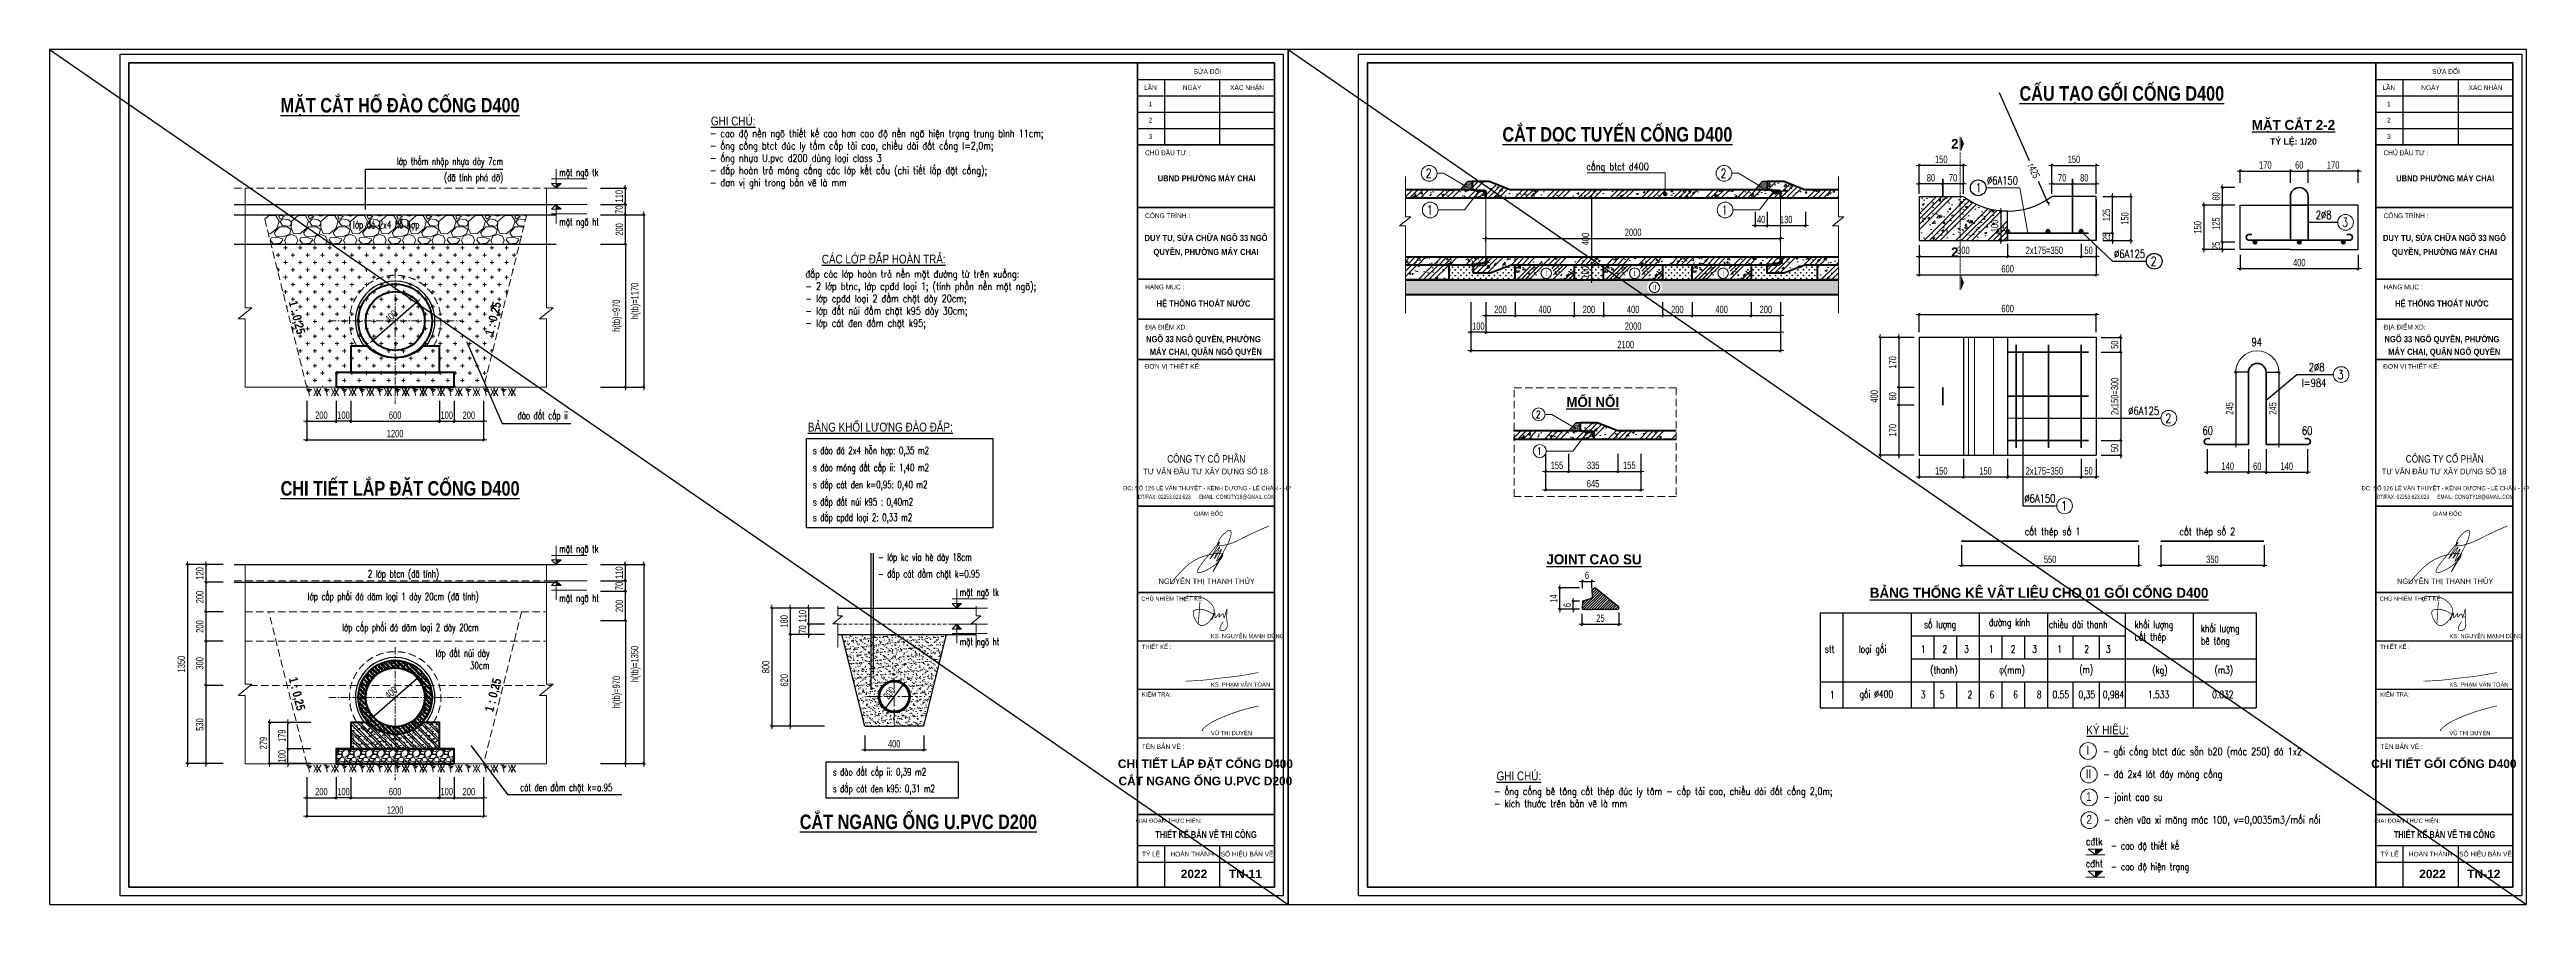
# Model space of a CAD drawing. Header units: inches. Extents: x 144032 to 217447, y 5454 to 57833.
# Drawn here: x 169071 to 185871, y 18707 to 24505 of the extents above; entities that cross this region are included whole.
import ezdxf
from ezdxf.enums import TextEntityAlignment as Align

# ---------------------------------------------------------------- set-up
doc = ezdxf.new("R2010")
doc.units = ezdxf.units.IN
doc.header["$MEASUREMENT"] = 0
doc.linetypes.add('CENTERX2', pattern=[4, 2.5, -0.5, 0.5, -0.5])
doc.linetypes.add('HIDDEN', pattern=[0.375, 0.25, -0.125])
for name, color, linetype, lineweight in [('2 - Text2', 2, 'Continuous', 20), ('43 - Net thay', 43, 'Continuous', 25), ('CAT1', 2, 'Continuous', 40), ('dim', 33, 'Continuous', 15), ('ISO', 153, 'Continuous', 13), ('JOINT TAM GIAC', 151, 'Continuous', 25), ('LC Dim', 8, 'Continuous', 18), ('LC Hatch', 252, 'Continuous', 9), ('LC ISO', 153, 'Continuous', 13), ('LC Khac', 4, 'Continuous', 9), ('LC MANH DUT', 35, 'HIDDEN', 5), ('LC Net dam 1', 30, 'Continuous', 30), ('LC Net dam2', 6, 'Continuous', 40), ('LC Net dam3', 1, 'Continuous', 60), ('LC Net manh', 9, 'Continuous', 5), ('LC Net thay', 7, 'Continuous', 25), ('LC Text1', 3, 'Continuous', 20), ('LC Text2', 7, 'Continuous', 25), ('TEXT', 7, 'Continuous', 20), ('THEP', 1, 'Continuous', 35), ('to', 7, 'Continuous', 15), ('truc', 1, 'CENTERX2', 15)]:
    doc.layers.add(name, color=color, linetype=linetype, lineweight=lineweight)
for name, color, linetype in [('BT7-THAY', 7, 'Continuous'), ('ENTTNTHIETKE1', 2, 'Continuous'), ('GHICHU', 7, 'Continuous'), ('KHUNGTEN', 5, 'Continuous'), ('NETTHAY', 7, 'Continuous'), ('T.bao', 6, 'Continuous'), ('TXT', 5, 'Continuous')]:
    doc.layers.add(name, color=color, linetype=linetype)
doc.layers.add('KCS_Plotter', color=11, linetype='Continuous', plot=False)
doc.styles.add('EG 1', font='')
doc.styles.add('General text 2', font='arial.ttf')
doc.styles.add('HOATBIF', font='hoatbif.shx', dxfattribs={"width": 0.7})
doc.styles.add('LC 1', font='')
doc.styles.add('LC 3', font='vnsimli.shx', dxfattribs={"width": 0.75})
doc.styles.add('LC3', font='', dxfattribs={"width": 0.8})
doc.styles.add('style1', font='')
doc.styles.add('T1', font='Vnsimli.shx', dxfattribs={"width": 0.7})
doc.styles.add('T2', font='', dxfattribs={"width": 0.8})
doc.styles.add('TCK', font='', dxfattribs={"width": 0.85, "height": 200})
doc.styles.add('THANG2', font='')
doc.styles.add('TXTDIM', font='', dxfattribs={"width": 0.7})
doc.styles.add('VnAvantH-B', font='')
doc.styles.get('EG 1').set_extended_font_data('.VnAvantH', bold=True)
doc.styles.get('LC 1').set_extended_font_data('.VnAvantH', bold=True)
doc.styles.get('LC3').set_extended_font_data('.VnArialH', bold=True)
doc.styles.get('style1').set_extended_font_data('.VnAvantH')
doc.styles.get('T2').set_extended_font_data('.VnArialH')
doc.styles.get('TCK').set_extended_font_data('.VnAvantH', bold=True)
doc.styles.get('THANG2').set_extended_font_data('.VnHelvetInsH', bold=True)
doc.styles.get('TXTDIM').set_extended_font_data('.VnArial')
doc.styles.get('VnAvantH-B').set_extended_font_data('.VnAvantH', bold=True)
doc.dimstyles.new('1-100(1-25)', dxfattribs={"dimscale": 25, "dimtxt": 2.5, "dimasz": 0.35, "dimexe": 0.5, "dimexo": 0, "dimgap": 0.8, "dimtad": 1, "dimdec": 0, "dimzin": 0, "dimdsep": 46, "dimtxsty": 'HOATBIF', "dimblk1": 'DOT', "dimblk2": 'DOT', "dimsah": 1, "dimcen": -1, "dimdle": 1, "dimclrd": 256, "dimclre": 256, "dimclrt": 4, "dimadec": 3, "dimazin": 2, "dimtfac": 0.333333, "dimtdec": 0, "dimtix": 1, "dimtmove": 2, "dimatfit": 3, "dimldrblk": 'DOT', "dimfxl": 1, "dimtvp": 0.833333, "dimtolj": 1, "dimtzin": 0, "dimarcsym": 0})
doc.dimstyles.new('DIM 20', dxfattribs={"dimscale": 20, "dimtxt": 2, "dimasz": 0.3, "dimexe": 0.5, "dimexo": 0, "dimgap": 0.5, "dimtad": 1, "dimdec": 0, "dimzin": 12, "dimdsep": 46, "dimtxsty": 'TXTDIM', "dimblk": 'SLASH', "dimcen": 1.5, "dimclrd": 144, "dimclre": 144, "dimclrt": 1, "dimadec": 0, "dimazin": 0, "dimtfac": 1, "dimtdec": 0, "dimtix": 1, "dimtmove": 0, "dimatfit": 3, "dimldrblk": 'DOT', "dimfxl": 2, "dimtolj": 1, "dimtzin": 0, "dimlwd": 9, "dimlwe": 9, "dimarcsym": 1})
pattern_1 = [(50, (166787.42, 53043.74), (145.74774, -12.75127), [15.24, -167.64]), (355, (166787.42, 53043.74), (-28.19426, 152.8453), [12.192, -134.112]), (100.451, (166799.56, 53042.68), (117.554, 140.09335), [12.952, -142.472]), (50, (166947.42, 53203.74), (145.74774, -12.75127), [15.24, -167.64]), (355, (166947.42, 53203.74), (-28.19426, 152.8453), [12.192, -134.112]), (100.451, (166959.56, 53202.68), (117.554, 140.09335), [12.952, -142.472]), (46.1842, (166787.42, 53084.38), (216.8632, -33.6339), [22.86, -251.46]), (96.6356, (166805.5, 53081.58), (189.9234, 197.9404), [19.428, -213.708]), (351.184, (166787.42, 53084.38), (189.9237, 197.9401), [18.288, -201.168]), (46.1842, (166947.42, 53244.38), (216.8632, -33.6339), [22.86, -251.46]), (96.6356, (166965.5, 53241.58), (189.9234, 197.9404), [19.428, -213.708]), (351.184, (166947.42, 53244.38), (189.9237, 197.9401), [18.288, -201.168]), (21, (166807.74, 53074.22), (121.2919, -81.8124), [15.24, -167.64]), (326, (166807.74, 53074.22), (49.4416, 147.3504), [12.192, -134.112]), (71.4514, (166817.85, 53067.4), (170.7332, 65.5383), [12.952, -142.472]), (21, (166967.74, 53234.22), (121.2919, -81.8124), [15.24, -167.64]), (326, (166967.74, 53234.22), (49.4416, 147.3504), [12.192, -134.112]), (71.4514, (166977.85, 53227.4), (170.7332, 65.5383), [12.952, -142.472]), (37.5, (166787.42, 53043.744), (2.47088, 67.64403), [0, -132.4864, 0, -136.144, 0, -134.62]), (7.5, (166787.42, 53043.744), (53.45573, 80.14446), [0, -77.6224, 0, -129.4384, 0, -51.308]), (327.5, (166742.104, 53043.744), (108.47248, -4.582995), [0, -50.8, 0, -158.496, 0, -210.312]), (317.5, (166721.78, 53043.74), (118.50335, 20.3412), [0, -66.04, 0, -105.2576, 0, -149.352]), (45, (166787.42, 53043.74), (-107.7631, 107.7631), []), (45, (166823.34, 53043.74), (-107.7631, 107.7631), []), (45, (166859.26, 53043.74), (-107.7631, 107.7631), []), (45, (166895.18, 53043.74), (-107.7631, 107.7631), [])]
pattern_2 = [(0, (120650.892, 33678.216), (19.05, 19.05), [9.525, -28.575]), (90, (120655.655, 33673.453), (-19.05, 19.05), [9.525, -28.575])]
pattern_3 = [(37.5, (165894.963, 52729.5187), (-0.1889801, 5.7804713), [0, -4.56, 0, -5.1, 0, -4.875]), (7.5, (165894.963, 52729.519), (5.3093301, 8.4664382), [0, -2.46, 0, -4.11, 0, -1.575]), (327.5, (165891.273, 52729.5187), (9.3424256, 0.01697716), [0, -1.5, 0, -5.4, 0, -7.05]), (317.5, (165891.273, 52729.519), (9.0183798, 2.6330267), [0, -0.75, 0, -3.54, 0, -4.05])]
pattern_4 = [(50, (120650.89, 33678.22), (145.74774, -12.75127), [15.24, -167.64]), (355, (120650.89, 33678.22), (-28.19426, 152.8453), [12.192, -134.112]), (100.451, (120663.04, 33677.15), (117.554, 140.09335), [12.952, -142.472]), (50, (120810.89, 33838.22), (145.74774, -12.75127), [15.24, -167.64]), (355, (120810.89, 33838.22), (-28.19426, 152.8453), [12.192, -134.112]), (100.451, (120823.04, 33837.15), (117.554, 140.09335), [12.952, -142.472]), (46.1842, (120650.9, 33718.86), (216.86323, -33.63386), [22.86, -251.46]), (96.6356, (120668.96, 33716.05), (189.9234, 197.94044), [19.428, -213.708]), (351.184, (120650.9, 33718.86), (189.9237, 197.9401), [18.288, -201.168]), (46.1842, (120810.9, 33878.86), (216.86323, -33.63386), [22.86, -251.46]), (96.6356, (120828.96, 33876.05), (189.9234, 197.94044), [19.428, -213.708]), (351.184, (120810.9, 33878.86), (189.9237, 197.9401), [18.288, -201.168]), (21, (120671.21, 33708.7), (121.2919, -81.81241), [15.24, -167.64]), (326, (120671.21, 33708.7), (49.44162, 147.35037), [12.192, -134.112]), (71.4514, (120681.32, 33701.88), (170.7332, 65.5383), [12.952, -142.472]), (21, (120831.21, 33868.7), (121.2919, -81.81241), [15.24, -167.64]), (326, (120831.21, 33868.7), (49.44162, 147.35037), [12.192, -134.112]), (71.4514, (120841.32, 33861.88), (170.7332, 65.5383), [12.952, -142.472]), (37.5, (120650.89, 33678.216), (2.470883, 67.64403), [0, -132.4864, 0, -136.144, 0, -134.62]), (7.5, (120650.89, 33678.216), (53.45573, 80.14446), [0, -77.6224, 0, -129.4384, 0, -51.308]), (327.5, (120605.58, 33678.216), (108.472476, -4.582995), [0, -50.8, 0, -158.496, 0, -210.312]), (317.5, (120585.26, 33678.22), (118.50335, 20.3412), [0, -66.04, 0, -105.2576, 0, -149.352]), (45, (120650.89, 33678.22), (-107.76307, 107.76307), []), (45, (120686.81, 33678.22), (-107.76307, 107.76307), []), (45, (120722.73, 33678.22), (-107.76307, 107.76307), []), (45, (120758.66, 33678.22), (-107.76307, 107.76307), [])]
pattern_5 = [(50, (167287.42, 53043.74), (145.74774, -12.75127), [15.24, -167.64]), (355, (167287.42, 53043.74), (-28.19426, 152.8453), [12.192, -134.112]), (100.451, (167299.56, 53042.68), (117.554, 140.09335), [12.952, -142.472]), (50, (167447.42, 53203.74), (145.74774, -12.75127), [15.24, -167.64]), (355, (167447.42, 53203.74), (-28.19426, 152.8453), [12.192, -134.112]), (100.451, (167459.56, 53202.68), (117.554, 140.09335), [12.952, -142.472]), (46.1842, (167287.42, 53084.38), (216.8632, -33.6339), [22.86, -251.46]), (96.6356, (167305.5, 53081.58), (189.9234, 197.9404), [19.428, -213.708]), (351.184, (167287.42, 53084.38), (189.9237, 197.9401), [18.288, -201.168]), (46.1842, (167447.42, 53244.38), (216.8632, -33.6339), [22.86, -251.46]), (96.6356, (167465.5, 53241.58), (189.9234, 197.9404), [19.428, -213.708]), (351.184, (167447.42, 53244.38), (189.9237, 197.9401), [18.288, -201.168]), (21, (167307.74, 53074.22), (121.2919, -81.8124), [15.24, -167.64]), (326, (167307.74, 53074.22), (49.4416, 147.3504), [12.192, -134.112]), (71.4514, (167317.85, 53067.4), (170.7332, 65.5383), [12.952, -142.472]), (21, (167467.74, 53234.22), (121.2919, -81.8124), [15.24, -167.64]), (326, (167467.74, 53234.22), (49.4416, 147.3504), [12.192, -134.112]), (71.4514, (167477.85, 53227.4), (170.7332, 65.5383), [12.952, -142.472]), (37.5, (167287.42, 53043.744), (2.47088, 67.64403), [0, -132.4864, 0, -136.144, 0, -134.62]), (7.5, (167287.42, 53043.744), (53.45573, 80.14446), [0, -77.6224, 0, -129.4384, 0, -51.308]), (327.5, (167242.104, 53043.744), (108.47248, -4.582995), [0, -50.8, 0, -158.496, 0, -210.312]), (317.5, (167221.78, 53043.74), (118.50335, 20.3412), [0, -66.04, 0, -105.2576, 0, -149.352]), (45, (167287.42, 53043.74), (-107.7631, 107.7631), []), (45, (167323.34, 53043.74), (-107.7631, 107.7631), []), (45, (167359.26, 53043.74), (-107.7631, 107.7631), []), (45, (167395.18, 53043.74), (-107.7631, 107.7631), [])]
pattern_6 = [(50, (168020.67, 51408.65), (145.74774, -12.75127), [15.24, -167.64]), (355, (168020.67, 51408.65), (-28.19426, 152.8453), [12.192, -134.112]), (100.451, (168032.82, 51407.58), (117.554, 140.09335), [12.952, -142.472]), (50, (168180.67, 51568.65), (145.74774, -12.75127), [15.24, -167.64]), (355, (168180.67, 51568.65), (-28.19426, 152.8453), [12.192, -134.112]), (100.451, (168192.82, 51567.58), (117.554, 140.09335), [12.952, -142.472]), (46.1842, (168020.67, 51449.29), (216.8632, -33.6339), [22.86, -251.46]), (96.6356, (168038.74, 51446.48), (189.9234, 197.9404), [19.428, -213.708]), (351.184, (168020.67, 51449.29), (189.9237, 197.9401), [18.288, -201.168]), (46.1842, (168180.67, 51609.29), (216.8632, -33.6339), [22.86, -251.46]), (96.6356, (168198.74, 51606.48), (189.9234, 197.9404), [19.428, -213.708]), (351.184, (168180.67, 51609.29), (189.9237, 197.9401), [18.288, -201.168]), (21, (168040.99, 51439.13), (121.2919, -81.8124), [15.24, -167.64]), (326, (168040.99, 51439.13), (49.4416, 147.3504), [12.192, -134.112]), (71.4514, (168051.1, 51432.31), (170.7332, 65.5383), [12.952, -142.472]), (21, (168200.99, 51599.13), (121.2919, -81.8124), [15.24, -167.64]), (326, (168200.99, 51599.13), (49.4416, 147.3504), [12.192, -134.112]), (71.4514, (168211.1, 51592.31), (170.7332, 65.5383), [12.952, -142.472]), (37.5, (168020.67, 51408.646), (2.47088, 67.64403), [0, -132.4864, 0, -136.144, 0, -134.62]), (7.5, (168020.67, 51408.646), (53.45573, 80.14446), [0, -77.6224, 0, -129.4384, 0, -51.308]), (327.5, (167975.356, 51408.646), (108.47248, -4.582995), [0, -50.8, 0, -158.496, 0, -210.312]), (317.5, (167955.04, 51408.65), (118.50335, 20.3412), [0, -66.04, 0, -105.2576, 0, -149.352]), (45, (168020.67, 51408.65), (-107.7631, 107.7631), []), (45, (168056.59, 51408.65), (-107.7631, 107.7631), []), (45, (168092.51, 51408.65), (-107.7631, 107.7631), []), (45, (168128.43, 51408.65), (-107.7631, 107.7631), [])]

msp = doc.modelspace()

# ---------------------------------------------------------------- texts
at = {"layer": 'GHICHU', "color": 0, "style": 'THANG2'}
for s, height, p in [('chi tiÕt l¾p ®Æt cèng d400', 57.717, (176910.8, 19632.4)), ('CHI TIÕT GèI CèNG D400', 57.717, (185310.8, 19632.4)), ('c¾t ngang èNG U.PVC D200', 57.717, (176910.8, 19515.4)), ('2022', 57.72, (176833.4, 18885.3)), ('TN-11', 57.72, (177181.7, 18885.3)), ('2022', 57.72, (185233.4, 18885.3)), ('TN-12', 57.72, (185581.7, 18885.3))]:
    msp.add_text(s, height=height, dxfattribs=at).set_placement(p, align=Align.CENTER)
at = {"layer": 'LC Text1', "color": 3, "style": 'LC 3', "width": 0.7}
for s, p in [('líp thÊm nhËp nhùa dµy 7cm', (172147.6, 23722.5, 0)), ('(®· tÝnh ph¸ dì)', (172147.6, 23613, 0)), ('®µo ®Êt cÊp ii', (172585.4, 21998.5)), ('líp cÊp phèi ®¸ d¨m lo¹i 1 dµy 20cm (®· tÝnh)', (171981.8, 20770.8, 0)), ('2 líp btcn (®· tÝnh)', (171712.8, 20924.8, 0)), ('líp cÊp phèi ®¸ d¨m lo¹i 2 dµy 20cm', (171981.8, 20560.8, 0))]:
    msp.add_text(s, height=50, dxfattribs=at).set_placement(p, align=Align.RIGHT)
at = {"layer": 'LC Text1', "color": 3, "style": 'LC 3'}
for s, width, p in [('cèng btct d400', 0.8, (179494.8, 23686.1)), ('s ®µo ®¸ 2x4 hçn hîp: 0,35 m2', 0.7, (174248.8, 21761.7)), ('s ®µo mãng ®Êt cÊp ii: 1,40 m2', 0.7, (174248.8, 21645)), ('s ®¾p c¸t ®en k=0,95: 0,40 m2', 0.7, (174248.8, 21529.6)), ('s ®¾p ®Êt nói k95 : 0,40m2', 0.7, (174248.8, 21412.4)), ('s ®¾p cp®d lo¹i 2: 0,33 m2', 0.7, (174248.8, 21307.4)), ('cèt thÐp sè 1', 0.8, (182467.6, 21211.2)), ('cèt thÐp sè 2', 0.8, (183517.2, 21211.2)), ('- líp kc vØa hÌ dµy 18cm', 0.7, (174689, 21037.2)), ('- ®¾p c¸t ®Çm chÆt k=0.95', 0.7, (174689, 20924)), ('- gèi cèng btct ®óc s½n b20 (m¸c 250) ®¸ 1x2', 0.8, (182997.8, 19719.7)), ('s ®µo ®Êt cÊp ii: 0,39 m2', 0.7, (174383.6, 19580.5)), ('s ®¾p c¸t ®en k95: 0,31 m2', 0.7, (174383.6, 19467.4)), ('- ®¸ 2x4 lãt ®¸y mãng cèng', 0.8, (182999.8, 19565.2)), ('- joint cao su', 0.8, (183001.8, 19410.6)), ('- chÌn v÷a xi m¨ng m¸c 100, v=0,0035m3/mèi nèi', 0.8, (183003.9, 19256)), ('- cao ®é thiÕt kÕ', 0.75, (183052.4, 19080)), ('- cao ®é hiÖn tr¹ng', 0.75, (183052.4, 18938.4))]:
    msp.add_text(s, height=50, dxfattribs=dict(at, width=width)).set_placement(p)
at = {"layer": 'LC Text1', "color": 3, "style": 'LC 3', "width": 0.7}
msp.add_text('c¸t ®en ®Çm chÆt k=o.95', height=50, dxfattribs=at).set_placement((172575.7, 19475.1), align=Align.CENTER)
at = {"layer": 'LC Text1', "color": 3, "attachment_point": 1, "rotation": 359.99922, "style": 'LC 3'}
for s, insert, char_height, width in [('{\\W0.8;- cao ®é nÒn ngâ thiÕt kÕ cao h¬n cao ®é nÒn ngâ hiÖn tr¹ng trung b×nh 11cm;\\P- èng cèng btct ®óc ly tÊm cÊp t¶i cao, chiÒu dµi ®èt cèng l=2,0m;\\P- èng nhùa U.pvc d200 dïng lo¹i class 3\\P- ®¾p hoµn tr¶ mãng cèng c¸c líp kÕt cÊu (chi tiÕt l¾p ®Æt cèng);\\P- ®¬n vÞ ghi trong b¶n vÏ lµ mm}', (173549.7, 23960.9), 50, 2869.072), ('{\\W0.8;®¾p c¸c líp hoµn tr¶ nÒn mÆt ®\xadêng tõ trªn xuèng:\\P- 2 líp btnc, líp cp®d lo¹i 1; (tÝnh phÇn nÒn mÆt ngâ);\\P- líp cp®d lo¹i 2 ®Çm chÆt dµy 20cm;\\P- líp ®Êt nói ®Çm chÆt k95 dµy 30cm;\\P- líp c¸t ®en ®Çm chÆt k95;}', (174197.8, 23008), 50.002, 1507.031)]:
    msp.add_mtext(s, dxfattribs=dict(at, insert=insert, char_height=char_height, width=width))
at = {"layer": 'LC Text1', "color": 3, "char_height": 50, "style": 'LC 3'}
for s, insert, width, attachment_point in [('\\W0.7000;líp ®¸ 2x4 hç hîp', (171354.7, 23342.5, 0), 569.5, 2), ('{\\W0.7;líp ®Êt nói dµy 30cm}', (172055, 20436), 415.476, 3)]:
    msp.add_mtext(s, dxfattribs=dict(at, insert=insert, width=width, attachment_point=attachment_point))
at = {"layer": 'LC Text1', "char_height": 50, "width": 725.023, "attachment_point": 1, "style": 'LC 3'}
for s, insert in [('sè l\xadîng', (181784.6, 20631.5)), ('®\xadêng kÝnh', (182224.3, 20645.4)), ('chiÒu dµi thanh', (182631.4, 20631.5)), ('\\pi194.21;khèi l\xadîng\\Pcèt thÐp', (183019.3, 20630)), ('khèi l\xadîng\\Pbª t«ng', (183663.1, 20603.6)), ('stt', (181112.2, 20464.2)), ('lo¹i gèi', (181342.6, 20464.2)), ('1', (181763.6, 20464.2)), ('(thanh)', (181826.8, 20322.4)), ('2', (181910.2, 20464.2)), ('3', (182056.8, 20464.2)), ('1', (182225.9, 20464.2)), ('{\\fSymbol|b0|i0|c2|p18;f}(mm)', (182295, 20322.4)), ('2', (182372.5, 20464.2)), ('3', (182519, 20464.2)), ('1', (182688.2, 20464.2)), ('(m)', (182838.7, 20326.2)), ('2', (182872, 20464.2)), ('3', (183018.6, 20464.2)), ('(kg)', (183333.6, 20322.4)), ('(m3)', (183755.6, 20322.4)), ('gèi %%C400', (181347, 20158.9)), ('1', (181145.9, 20153.1)), ('3', (181762.5, 20155.4)), ('5', (181891.6, 20155.4)), ('2', (182079.8, 20155.4)), ('6', (182228.9, 20155.4)), ('6', (182389.4, 20155.4)), ('8', (182550, 20155.4)), ('0.55', (182657, 20155.4)), ('0,35', (182832.9, 20155.4)), ('0,984', (182997.3, 20155.4)), ('1.533', (183303.1, 20155.4)), ('0.032', (183738.9, 20155.4))]:
    msp.add_mtext(s, dxfattribs=dict(at, insert=insert))
at = {"layer": 'LC Text1', "color": 3, "ltscale": 200, "insert": (178867, 19499.5), "char_height": 50, "width": 2259.548, "attachment_point": 1, "style": 'LC 3'}
msp.add_mtext('{\\W0.8;- èng cèng bª t«ng cèt thÐp ®óc ly t©m - cÊp t¶i cao, chiÒu dµi ®èt cèng 2,0m;\\P- kÝch th\xadíc trªn b¶n vÏ lµ mm}', dxfattribs=at)
at = {"layer": 'LC Text2', "style": 'T2', "width": 0.8}
for s, height, p in [('%%Ughi chó:', 60, (173556.7, 23990.4, 0)), ('%%Uc¸c líp ®¾p hoµn tr¶:', 60.002, (174309, 23054.2))]:
    msp.add_text(s, height=height, rotation=359.99922, dxfattribs=at).set_placement(p)
at = {"layer": 'LC Text2', "ltscale": 100, "style": 'LC 3', "width": 0.75}
for s, height, p in [('2', 61.1, (178425.1, 23665.9)), ('2', 61.1, (180425.1, 23665.9)), ('1', 61.1, (182155.7, 23567.5)), ('1', 61.1, (178432.7, 23416.9)), ('1', 61.1, (180432.7, 23416.9)), ('3', 61.1, (184641.1, 23333.4)), ('2', 61.1, (183342, 23069.4)), ('3', 61.1, (184610.6, 22300.8)), ('2', 50.1, (179168.6, 22030.8)), ('2', 61.1, (183442.1, 22004.5)), ('1', 50.1, (179176.1, 21781.8)), ('1', 61.1, (182735.2, 21410.4))]:
    msp.add_text(s, height=height, dxfattribs=at).set_placement(p, align=Align.MIDDLE_CENTER)
at = {"layer": 'LC Text2', "linetype": 'ByBlock', "style": 'LC 3', "width": 0.75}
for s, p in [('%%C6A150', (182211.4, 23589.6)), ('2%%C8', (184441.7, 23355.5)), ('%%C6A125', (183073.6, 23091.5)), ('2%%C8', (184394.2, 22323)), ('l=984 ', (184346.7, 22217)), ('%%C6A125', (183169.2, 22026.7)), ('%%C6A150', (182465.3, 21432.6))]:
    msp.add_text(s, height=55.56, dxfattribs=at).set_placement(p)
at = {"layer": 'LC Text2', "style": 'T2', "width": 0.8}
for s, p in [('%%Ub¶ng khèi l\xadîng ®µo ®¾p:', (174214.4, 21914.4)), ('%%Uký hiÖu:', (182885.9, 19859.9)), ('i', (182886.6, 19723)), ('%%Ughi chó:', (178886.1, 19548.6)), ('ii', (182882.3, 19562.9)), ('1', (182884.3, 19408.3)), ('2', (182886.3, 19253.7))]:
    msp.add_text(s, height=60, dxfattribs=at).set_placement(p)
at = {"layer": 'LC Text2', "linetype": 'ByBlock', "char_height": 55.56, "width": 209.214, "attachment_point": 1, "style": 'LC 3'}
for s, insert in [('94', (184006.4, 22549.2)), ('60', (183673.4, 21948.4)), ('60', (184347.9, 21948.4))]:
    msp.add_mtext(s, dxfattribs=dict(at, insert=insert))
at = {"layer": 'TEXT', "style": 'TCK', "width": 0.85}
for rotation, p in [(284.14026, (170692.7, 22793.4)), (75.85974, (172079.7, 22560.9)), (284.14026, (170692.7, 20240.4)), (75.85974, (172079.7, 20007.9))]:
    msp.add_text('1 : 0,25', height=60, rotation=rotation, dxfattribs=at).set_placement(p)

# ---------------------------------------------------------------- blocks, each defined once
blk = doc.blocks.new('TIEUDE1')
at = {"layer": '2 - Text2', "color": 7, "style": 'EG 1'}
blk.add_attdef('TIªU§Ò', text='', height=5, dxfattribs=at).set_placement((0, 0), align=Align.BOTTOM_CENTER)
blk.add_attdef('TL', text='', height=3, dxfattribs=at).set_placement((0, -2), align=Align.TOP_CENTER)
blk = doc.blocks.new('chu ki Miss Duyen')
at = {"layer": 'ISO', "ltscale": 2, "const_width": 40}
blk.add_lwpolyline([(843, 225), (838, 225), (836, 225), (834, 225), (832, 225), (830, 226), (828, 226), (827, 226), (826, 226), (825, 226), (824, 226), (823, 226), (821, 226), (820, 227), (819, 227), (818, 227), (817, 227), (816, 227), (815, 227), (814, 227), (813, 228), (812, 228), (810, 228), (809, 228), (808, 228), (807, 229), (806, 229), (805, 229), (804, 229), (803, 230), (801, 230), (800, 230), (799, 230), (798, 231), (797, 231), (795, 231), (794, 232), (793, 232), (792, 232), (791, 233), (789, 233), (788, 233), (787, 234), (786, 234), (785, 235), (783, 235), (782, 235), (781, 236), (780, 236), (779, 237), (778, 237), (777, 238), (776, 238), (776, 238), (775, 238), (775, 239), (774, 239), (774, 239), (773, 239), (773, 240), (772, 240), (771, 240), (771, 240), (770, 241), (770, 241), (769, 241), (769, 242), (768, 242), (768, 242), (767, 242), (767, 243), (766, 243), (766, 243), (765, 244), (765, 244), (765, 244), (764, 245), (764, 245), (763, 245), (763, 246), (762, 246), (762, 246), (762, 247), (761, 247), (761, 247), (760, 248), (760, 248), (760, 248), (759, 249), (759, 249), (759, 249), (758, 250), (758, 250), (758, 250), (758, 251), (757, 251), (757, 251), (757, 252), (756, 252), (756, 253), (756, 253), (756, 253), (756, 254), (755, 254), (755, 255), (755, 255), (755, 255), (755, 256), (755, 256), (754, 257), (754, 257), (754, 257), (754, 258), (754, 258), (754, 259), (754, 259), (754, 260), (754, 260), (754, 260), (754, 261), (754, 261), (754, 262), (754, 262), (754, 263), (754, 263), (754, 263), (754, 264), (754, 264), (754, 265), (754, 265), (754, 266), (754, 266), (754, 267), (754, 267), (755, 268), (755, 268), (755, 269), (755, 269), (755, 270), (755, 270), (755, 270), (756, 271), (756, 271), (756, 272), (756, 272), (756, 273), (757, 273), (757, 274), (757, 274), (757, 275), (758, 275), (758, 276), (758, 276), (758, 277), (759, 277), (759, 278), (759, 278), (759, 279), (760, 279), (760, 280), (760, 280), (761, 281), (761, 281), (761, 282), (762, 282), (762, 283), (762, 283), (763, 284), (763, 284), (763, 285), (764, 285), (764, 286), (764, 286), (765, 287), (766, 288), (767, 289), (767, 290), (768, 291), (769, 293), (770, 294), (771, 295), (771, 296), (772, 297), (773, 298), (774, 299), (775, 300), (776, 301), (777, 302), (778, 303), (778, 304), (780, 306), (781, 307), (782, 308), (783, 309), (784, 310), (785, 311), (786, 312), (786, 312), (787, 313), (788, 314), (789, 315), (790, 316), (791, 317), (792, 318), (792, 319), (793, 320), (794, 321), (795, 322), (796, 323), (797, 324), (797, 324), (798, 325), (799, 326), (800, 327), (801, 328), (801, 329), (802, 330), (803, 330), (804, 331), (805, 332), (805, 333), (806, 334), (807, 335), (808, 336), (808, 336), (809, 337), (810, 338), (811, 339), (811, 340), (812, 340), (813, 341), (814, 343), (816, 344), (817, 346), (819, 348), (820, 349), (822, 351), (823, 352), (824, 354), (826, 355), (827, 357), (829, 358), (830, 360), (831, 361), (834, 364), (840, 370), (842, 372), (845, 376), (848, 379), (851, 382), (853, 386), (856, 389), (859, 392), (862, 395), (865, 398), (867, 401), (870, 404), (873, 407), (876, 411), (879, 414), (882, 417), (885, 420), (887, 423), (890, 427), (893, 430), (896, 433), (899, 436), (902, 440), (905, 443), (908, 446), (911, 449), (914, 453), (917, 456), (920, 459), (923, 462), (926, 466), (928, 469), (931, 472), (934, 476), (937, 479), (940, 482), (943, 486), (946, 489), (949, 492), (953, 495), (956, 499), (959, 502), (962, 505), (965, 509), (968, 512), (971, 515), (974, 519), (977, 522), (980, 525), (983, 529), (986, 532), (989, 535), (992, 538), (996, 542), (999, 545), (1002, 548), (1005, 552), (1008, 555), (1011, 558), (1014, 561), (1017, 565), (1021, 568), (1024, 571), (1027, 574), (1030, 578), (1033, 581), (1036, 584), (1040, 587), (1043, 591), (1046, 594), (1049, 596), (1052, 600), (1056, 603), (1059, 606), (1062, 610), (1065, 613), (1069, 616), (1072, 619), (1075, 622), (1078, 625), (1082, 628), (1085, 631), (1088, 634), (1091, 637), (1095, 640), (1098, 643), (1101, 646), (1105, 649), (1108, 652), (1111, 655), (1114, 658), (1118, 661), (1121, 664), (1124, 667), (1128, 670), (1131, 673), (1134, 676), (1138, 679), (1141, 682), (1144, 685), (1148, 688), (1151, 691), (1154, 694), (1158, 697), (1161, 700), (1165, 702), (1168, 705), (1171, 708), (1175, 711), (1178, 714), (1182, 717), (1185, 720), (1188, 722), (1192, 725), (1195, 728), (1199, 731), (1202, 734), (1205, 736), (1209, 739), (1212, 742), (1216, 745), (1219, 747), (1223, 750), (1226, 753), (1229, 756), (1233, 758), (1236, 761), (1240, 764), (1243, 767), (1247, 769), (1250, 772), (1254, 775), (1257, 777), (1261, 780), (1264, 783), (1268, 785), (1271, 788), (1275, 791), (1278, 793), (1282, 796), (1285, 799), (1289, 801), (1292, 804), (1296, 807), (1299, 809), (1303, 812), (1306, 815), (1310, 817), (1313, 820), (1317, 822), (1320, 825), (1324, 828), (1327, 830), (1331, 833), (1335, 835), (1338, 838), (1342, 840), (1345, 843), (1349, 846), (1352, 848), (1356, 851), (1360, 853), (1363, 856), (1367, 858), (1370, 861), (1374, 863), (1377, 866), (1381, 868), (1385, 871), (1392, 876), (1399, 881), (1406, 886), (1413, 891), (1421, 896), (1428, 901), (1435, 906), (1442, 911), (1447, 915), (1457, 921), (1464, 926), (1471, 931), (1479, 936), (1486, 941), (1493, 946), (1501, 950), (1508, 955), (1515, 960), (1523, 965), (1530, 970), (1537, 975), (1545, 980), (1552, 984), (1559, 989), (1567, 994), (1574, 999), (1582, 1004), (1589, 1008), (1596, 1013), (1604, 1018), (1611, 1023), (1619, 1028), (1626, 1032), (1634, 1037), (1641, 1042), (1648, 1046), (1656, 1051), (1663, 1056), (1671, 1061), (1678, 1065), (1686, 1070), (1693, 1075), (1701, 1079), (1708, 1084), (1716, 1089), (1723, 1093), (1731, 1098), (1738, 1103), (1746, 1107), (1753, 1112), (1761, 1116), (1769, 1121), (1776, 1126), (1784, 1130), (1791, 1135), (1799, 1139), (1806, 1144), (1814, 1148), (1822, 1153), (1829, 1158), (1837, 1162), (1844, 1167), (1852, 1171), (1860, 1176), (1867, 1180), (1875, 1185), (1882, 1189), (1890, 1194), (1898, 1198), (1905, 1203), (1913, 1207), (1921, 1212), (1928, 1216), (1936, 1220), (1943, 1225), (1951, 1229), (1959, 1234), (1964, 1237), (1974, 1243), (1982, 1247), (1989, 1251), (1997, 1256), (2005, 1260), (2012, 1265), (2020, 1269), (2028, 1273), (2036, 1278), (2043, 1282), (2051, 1286), (2059, 1291), (2066, 1295), (2074, 1299), (2082, 1304), (2089, 1308), (2097, 1312), (2105, 1317), (2113, 1321), (2120, 1325), (2128, 1330), (2136, 1334), (2144, 1338), (2151, 1342), (2159, 1347), (2167, 1351), (2175, 1355), (2182, 1359), (2190, 1364), (2198, 1368), (2206, 1372), (2213, 1376), (2221, 1381), (2229, 1385), (2237, 1389), (2244, 1393), (2252, 1397), (2260, 1402), (2268, 1406), (2276, 1410), (2283, 1414), (2291, 1418), (2299, 1422), (2307, 1426), (2315, 1431), (2322, 1435), (2330, 1439), (2338, 1443), (2346, 1447), (2354, 1451), (2361, 1455), (2369, 1459), (2377, 1464), (2385, 1468), (2393, 1472), (2401, 1476), (2408, 1480), (2416, 1484), (2424, 1488), (2432, 1492), (2440, 1496), (2448, 1500), (2456, 1504), (2463, 1508), (2471, 1512), (2479, 1516), (2487, 1520), (2495, 1524), (2503, 1528), (2511, 1532), (2519, 1536), (2526, 1540), (2534, 1544), (2542, 1548), (2550, 1552), (2558, 1556), (2566, 1560), (2574, 1564), (2582, 1568), (2590, 1572), (2598, 1575), (2606, 1579), (2613, 1583), (2621, 1587), (2629, 1591), (2637, 1595), (2645, 1599), (2653, 1603), (2661, 1607), (2669, 1610), (2677, 1614), (2685, 1618), (2693, 1622), (2701, 1626), (2709, 1630), (2717, 1633), (2725, 1637), (2733, 1641), (2741, 1645), (2749, 1649), (2756, 1652), (2764, 1656), (2772, 1660), (2780, 1664), (2788, 1668), (2796, 1671), (2804, 1675), (2812, 1679), (2820, 1683), (2828, 1686), (2836, 1690), (2844, 1694), (2852, 1698), (2860, 1701), (2868, 1705), (2876, 1709), (2884, 1712), (2892, 1716), (2900, 1720), (2908, 1723), (2916, 1727), (2925, 1731), (2933, 1734), (2941, 1738), (2949, 1742), (2957, 1745), (2965, 1749), (2973, 1753), (2981, 1756), (2989, 1760), (2997, 1763), (3005, 1767), (3013, 1771), (3021, 1774), (3029, 1778), (3037, 1781), (3045, 1785), (3053, 1789), (3061, 1792), (3069, 1796), (3078, 1799), (3086, 1803), (3094, 1806), (3102, 1810), (3110, 1813), (3118, 1817), (3126, 1820), (3134, 1824), (3142, 1827), (3150, 1831), (3156, 1833), (3167, 1838), (3175, 1841), (3183, 1845), (3191, 1848), (3199, 1852), (3207, 1855), (3215, 1859), (3223, 1862), (3232, 1866), (3240, 1869), (3248, 1873), (3256, 1876), (3264, 1879), (3272, 1883), (3280, 1886), (3288, 1890), (3297, 1893), (3305, 1896), (3313, 1900), (3321, 1903), (3329, 1907), (3337, 1910), (3345, 1913), (3354, 1917), (3362, 1920), (3370, 1923), (3378, 1927), (3386, 1930), (3394, 1933), (3403, 1937), (3411, 1940), (3419, 1944), (3427, 1947), (3435, 1950), (3452, 1957), (3468, 1963), (3484, 1970), (3501, 1977), (3517, 1983), (3534, 1990), (3550, 1996), (3566, 2003), (3583, 2009), (3599, 2016), (3616, 2022), (3632, 2029), (3648, 2035), (3665, 2042), (3681, 2048), (3698, 2055), (3714, 2061), (3731, 2068), (3747, 2074), (3763, 2081), (3780, 2087), (3796, 2093), (3813, 2100), (3828, 2106)], dxfattribs=at)
blk = doc.blocks.new('nguyen thi thanh thuy')
at = {"layer": 'ISO', "ltscale": 2, "const_width": 40}
blk.add_lwpolyline([(-2685, -1690, -0.0063877), (-2178, -1117, -0.0085568), (-1977, -905, -0.0170865), (-1770, -708, -0.1020868), (-833, -161, -0.0398331), (-270, -16, -0.0205119), (-90, 8, -0.0444968), (98, 9, -0.0558697), (182, -8, -0.1136327), (236, -42, -0.1764328), (258, -92, -0.0770332), (254, -135, -0.0695344), (223, -210, -0.0385691), (166, -296, -0.0303679), (57, -421, -0.0823822), (-675, -942, -0.0351577), (-905, -1035, -0.0444105), (-1026, -1062, -0.0669484), (-1091, -1062, -0.1434086), (-1132, -1043, -0.1761308), (-1149, -1007, -0.069024), (-1148, -973, -0.0598872), (-1131, -911, -0.036714), (-1079, -807, -0.0190232), (-1000, -683, -0.0110055), (-898, -542, -0.0104199), (-645, -222, 0.0013552), (-76, 463, -0.0312306), (69, 631, -0.1806227), (82, 640, -0.6021976), (84, 631, -0.0559814), (56, 570, -0.0108457), (-28, 418, 0.0004639), (-371, -161, 0.0232403), (-439, -286, 1.6271128), (-437, -292, 0.049833), (-397, -245, 0.0054959), (-91, 162, -0.0116966), (26, 311, -0.0513805), (82, 370, -0.2885923), (95, 376, -0.3791063), (97, 362, -0.0403943), (80, 315, -0.0150429), (4, 153, 0.0268585), (-200, -261, 0.1601727), (-204, -278, 0.6244103), (-195, -273, 0.0341882), (-141, -204, -0.0153872), (148, 200, -0.034245), (183, 240, -0.3771715), (195, 246, -0.2757427), (195, 230, -0.0397052), (162, 143, -0.0071538), (29, -150, 0.0102693), (-53, -335, 0.0592072), (-81, -418, 0.494242), (-78, -431, 0.2094255), (-61, -421, 0.0315218), (-22, -378, 0.0121512), (92, -232, -0.0154116), (249, -26, -0.0668774), (274, -2, -1.0123135), (279, -8, -0.0552246), (269, -38, -0.0195011), (211, -159, -0.0089675), (2, -538, -0.0052499), (-207, -898, -0.0418751), (-284, -1018, -0.365695), (-264, -970, -0.007459), (-39, -543, 0.0008281), (491, 447, 0.0162439), (598, 659, 0.0588099), (711, 1009, 0.0394131), (734, 1174, 0.0600036), (730, 1242, 0.2406458), (692, 1298, 0.1344535), (647, 1305, 0.0713719), (590, 1291, 0.0406837), (523, 1258, 0.0565007), (335, 1112, 0.0717517), (65, 772, 0.0457041), (5, 642, 0.0585734), (-12, 565, 0.1164753), (-5, 505, 0.1659117), (30, 466, 0.0962446), (88, 446, 0.048338), (165, 443, 0.0366176), (301, 460, 0.0626357), (1097, 724, 0.0104896), (1469, 913, -0.0060809), (1725, 1041, -0.0072516), (2275, 1297, -0.0038455), (2852, 1552)], format="xyb", dxfattribs=at)
blk = doc.blocks.new('chu ki Toan')
at = {"layer": 'LC ISO', "const_width": 49}
blk.add_lwpolyline([(-20, 15), (-7, 4), (0, 0), (12, -4), (24, -6), (37, -6), (51, -6), (61, -5), (78, -4), (92, -3), (105, -2), (119, -1), (132, 0), (146, 0), (159, 1), (173, 2), (186, 3), (199, 3), (213, 4), (226, 5), (239, 6), (252, 6), (265, 7), (278, 8), (291, 8), (304, 9), (317, 10), (330, 10), (343, 11), (356, 11), (369, 12), (382, 12), (395, 13), (408, 14), (420, 14), (433, 15), (446, 15), (458, 16), (471, 16), (484, 17), (496, 17), (509, 18), (522, 18), (534, 19), (547, 19), (559, 20), (572, 20), (584, 21), (597, 21), (609, 22), (622, 22), (634, 23), (647, 23), (659, 24), (672, 24), (684, 25), (697, 26), (709, 26), (721, 27), (734, 27), (746, 28), (759, 28), (771, 29), (783, 29), (796, 30), (808, 31), (820, 31), (833, 32), (845, 32), (858, 33), (870, 34), (882, 34), (895, 35), (907, 36), (919, 36), (932, 37), (944, 38), (957, 38), (969, 39), (982, 40), (992, 41), (1006, 42), (1019, 42), (1031, 43), (1044, 44), (1056, 45), (1069, 46), (1081, 47), (1094, 48), (1106, 49), (1119, 49), (1131, 50), (1144, 51), (1156, 52), (1169, 53), (1181, 54), (1194, 55), (1207, 56), (1219, 58), (1232, 59), (1244, 60), (1257, 61), (1270, 62), (1282, 63), (1295, 64), (1307, 65), (1320, 67), (1333, 68), (1345, 69), (1358, 70), (1371, 71), (1383, 73), (1396, 74), (1409, 75), (1421, 76), (1434, 78), (1447, 79), (1459, 80), (1472, 82), (1485, 83), (1497, 84), (1510, 86), (1523, 87), (1536, 88), (1548, 90), (1561, 91), (1574, 92), (1586, 94), (1599, 95), (1612, 97), (1625, 98), (1637, 99), (1650, 101), (1663, 102), (1676, 104), (1688, 105), (1701, 107), (1714, 108), (1727, 110), (1739, 111), (1752, 113), (1765, 114), (1778, 116), (1790, 117), (1803, 119), (1816, 120), (1829, 122), (1841, 123), (1854, 125), (1867, 126), (1880, 128), (1892, 129), (1905, 131), (1918, 133), (1931, 134), (1944, 136), (1956, 137), (1969, 139), (1982, 141), (1995, 142), (2007, 144), (2020, 145), (2033, 147), (2046, 149), (2058, 150), (2071, 152), (2084, 153), (2097, 155), (2109, 157), (2122, 158), (2135, 160), (2147, 161), (2160, 163), (2173, 165), (2186, 166), (2198, 168), (2211, 170), (2224, 171), (2236, 173), (2245, 174), (2262, 176), (2274, 178), (2287, 179), (2300, 181), (2313, 182), (2325, 184), (2338, 186), (2351, 187), (2363, 189), (2376, 191), (2389, 192), (2401, 194), (2414, 195), (2426, 197), (2439, 199), (2452, 200), (2464, 202), (2477, 203), (2490, 205), (2502, 206), (2515, 208), (2528, 210), (2540, 211), (2553, 213), (2566, 214), (2578, 216), (2591, 217), (2603, 219), (2616, 221), (2629, 222), (2641, 224), (2654, 225), (2667, 227), (2679, 228), (2692, 230), (2705, 231), (2717, 233), (2734, 235), (2743, 236), (2755, 237), (2768, 239), (2780, 240), (2793, 241), (2806, 243), (2818, 244), (2831, 246), (2844, 247), (2856, 249), (2869, 250), (2882, 252), (2894, 253), (2907, 254), (2920, 256), (2932, 257), (2945, 259), (2958, 260), (2970, 261), (2983, 263), (2996, 264), (3008, 265), (3021, 267), (3034, 268), (3046, 270), (3059, 271), (3072, 272), (3084, 274), (3097, 275), (3110, 276), (3122, 278), (3135, 279), (3148, 280), (3160, 282), (3173, 283), (3186, 285), (3199, 286), (3211, 287), (3224, 289), (3237, 290), (3249, 291), (3262, 293), (3275, 294), (3287, 295), (3300, 297), (3313, 298), (3325, 299), (3338, 301), (3351, 302), (3363, 304), (3376, 305), (3389, 306), (3401, 308), (3414, 309), (3427, 310), (3439, 312), (3452, 313), (3465, 315), (3477, 316), (3490, 317), (3503, 319), (3516, 320), (3528, 322), (3541, 323), (3554, 324), (3566, 326), (3579, 327), (3592, 329), (3604, 330), (3617, 332), (3630, 333), (3642, 334), (3655, 336), (3668, 337), (3680, 339), (3693, 340), (3706, 342), (3718, 343), (3731, 345), (3744, 346), (3756, 348), (3769, 349), (3782, 351), (3794, 352), (3807, 354), (3820, 356), (3832, 357), (3845, 359), (3858, 360), (3870, 362), (3883, 364), (3896, 365), (3908, 367), (3921, 368), (3933, 370), (3946, 372), (3959, 373), (3971, 375), (3984, 377), (3997, 378), (4009, 380), (4022, 382), (4035, 384), (4047, 385), (4060, 387), (4072, 389), (4085, 391), (4095, 392), (4110, 394), (4123, 396), (4136, 398), (4148, 400), (4161, 402), (4173, 404), (4186, 405), (4199, 407), (4211, 409), (4224, 411), (4236, 413), (4249, 415), (4262, 417), (4274, 419), (4287, 421), (4299, 423), (4312, 425), (4325, 427), (4337, 429), (4350, 431), (4362, 433), (4375, 435), (4388, 437), (4400, 439), (4413, 441), (4425, 443), (4438, 445), (4450, 447), (4463, 449), (4476, 452), (4488, 454), (4501, 456), (4513, 458), (4526, 460), (4538, 462), (4551, 464), (4564, 467), (4576, 469), (4589, 471), (4601, 473), (4614, 475), (4626, 477), (4639, 480), (4651, 482), (4664, 484), (4677, 486), (4689, 488), (4702, 491), (4714, 493), (4727, 495), (4739, 497), (4752, 500), (4764, 502), (4777, 504), (4790, 506), (4802, 509), (4815, 511), (4827, 513), (4840, 515), (4852, 518), (4865, 520), (4877, 522), (4890, 524), (4903, 527), (4915, 529), (4928, 531), (4940, 534), (4953, 536), (4965, 538), (4978, 540), (4990, 543), (5003, 545), (5015, 547), (5028, 550), (5041, 552), (5053, 554), (5066, 556), (5078, 559), (5091, 561), (5103, 563), (5116, 566), (5128, 568), (5141, 570), (5153, 572), (5166, 575), (5179, 577), (5191, 579), (5204, 582), (5216, 584), (5229, 586), (5241, 588), (5254, 591), (5266, 593), (5279, 595), (5291, 597), (5304, 600), (5317, 602), (5329, 604), (5342, 606), (5354, 609), (5367, 611), (5379, 613), (5392, 616), (5404, 618), (5417, 620), (5429, 622), (5442, 625), (5455, 627), (5467, 629), (5480, 631), (5492, 634), (5505, 636), (5517, 638), (5530, 640), (5542, 643), (5555, 645), (5567, 647), (5580, 649), (5593, 652), (5605, 654), (5618, 656), (5630, 658), (5643, 661), (5655, 663)], dxfattribs=at)
blk = doc.blocks.new('Nguyen Manh Dung')
at = {"layer": 'LC ISO', "const_width": 60}
for points in [[(-1870, 1732), (-1922, 1783), (-1970, 1833), (-2008, 1881), (-2021, 1904), (-2030, 1922), (-2036, 1946), (-2036, 1965), (-2032, 1984), (-2024, 2001), (-2013, 2017), (-1997, 2033), (-1956, 2060), (-1902, 2084), (-1839, 2104), (-1766, 2121), (-1686, 2135), (-1601, 2145), (-1512, 2153), (-1330, 2161), (-1222, 2162), (-1153, 2160), (-1069, 2157), (-989, 2152), (-911, 2144), (-837, 2135), (-695, 2110), (-564, 2078), (-443, 2038), (-329, 1991), (-223, 1936), (-123, 1874), (-29, 1805), (62, 1728), (149, 1645), (256, 1528), (315, 1458), (354, 1407), (390, 1354), (422, 1299), (437, 1269), (469, 1185), (484, 1126), (494, 1065), (499, 1003), (499, 941), (494, 878), (485, 814), (471, 750), (453, 686), (431, 622), (405, 559), (376, 496), (307, 372), (227, 253), (136, 140), (37, 34), (-37, -34), (-125, -106), (-181, -145), (-238, -181), (-295, -210), (-353, -234), (-410, -250), (-483, -260), (-523, -259), (-578, -251), (-632, -234), (-684, -211), (-736, -180), (-785, -143), (-833, -100), (-879, -52), (-923, 1), (-965, 58), (-1005, 119), (-1042, 183), (-1077, 249), (-1138, 388), (-1194, 552), (-1208, 601), (-1223, 671), (-1233, 739), (-1236, 803), (-1230, 862), (-1211, 919), (-1186, 959), (-1148, 997), (-1101, 1027), (-1045, 1052), (-983, 1070), (-915, 1083), (-844, 1090), (-769, 1093), (-693, 1092), (-616, 1088), (-517, 1077), (-468, 1069), (-329, 1041), (-199, 1004), (-78, 960), (38, 909), (148, 854), (254, 795), (460, 671)], [(-814, -118), (-802, 50), (-790, 217), (-778, 385), (-765, 552), (-753, 720), (-741, 888), (-729, 1055), (-717, 1223), (-705, 1390), (-693, 1558), (-681, 1725)], [(477, 775), (449, 689), (422, 605), (409, 565), (396, 525), (384, 487), (373, 450), (361, 415), (351, 382), (342, 351), (333, 323), (325, 298), (319, 275), (313, 256), (309, 240), (306, 227), (304, 218), (304, 214), (305, 213), (306, 215), (308, 217), (310, 221), (313, 227), (315, 232), (318, 240), (326, 258), (336, 280), (346, 306), (358, 334), (370, 365), (384, 398), (398, 433), (427, 504), (457, 575), (472, 609), (486, 641), (500, 671), (514, 699), (526, 723), (538, 744), (548, 761), (553, 767), (557, 773), (561, 777), (565, 780), (568, 781), (571, 781), (573, 779), (575, 776), (576, 771), (577, 764), (578, 756), (578, 746), (577, 735), (577, 723), (575, 695), (572, 664), (569, 631), (565, 596), (560, 527), (558, 494), (558, 464), (560, 438), (561, 426), (564, 416), (566, 408), (570, 401), (574, 395), (580, 391), (584, 390), (590, 390), (597, 392), (605, 396), (613, 401), (622, 408), (631, 416), (641, 425), (662, 447), (684, 472), (707, 500), (731, 530), (779, 593), (802, 623), (825, 652), (846, 678), (866, 701), (875, 710), (884, 719), (892, 726), (900, 732), (906, 737), (913, 740), (918, 741), (922, 740), (926, 737), (929, 732), (931, 725), (931, 717), (932, 706), (931, 694), (930, 680), (929, 666), (925, 634), (920, 601), (915, 568), (912, 536), (910, 522), (909, 508), (909, 496), (909, 485), (911, 476), (913, 469), (914, 466), (920, 461), (925, 461), (931, 462), (937, 465), (945, 470), (953, 476), (962, 484), (971, 493), (981, 503), (1003, 526), (1026, 551), (1076, 605), (1101, 632), (1126, 657), (1150, 679), (1162, 688), (1173, 697), (1184, 704), (1195, 709), (1205, 713), (1214, 715), (1223, 715), (1228, 715), (1239, 710), (1246, 704), (1252, 697), (1258, 688), (1263, 677), (1267, 665), (1275, 639), (1281, 609), (1286, 576), (1290, 543), (1293, 510), (1296, 479), (1299, 451), (1302, 426), (1304, 416), (1306, 405), (1308, 399), (1310, 394), (1312, 389), (1315, 387), (1318, 385), (1321, 385), (1324, 387), (1327, 389), (1331, 393), (1334, 399), (1342, 412), (1350, 430), (1359, 452), (1368, 477), (1377, 505), (1386, 536), (1396, 569), (1406, 605), (1426, 679), (1466, 833), (1475, 870), (1485, 906), (1494, 941), (1502, 973), (1510, 1003), (1518, 1031), (1524, 1055), (1531, 1075), (1538, 1095), (1541, 1104), (1545, 1112), (1549, 1116), (1552, 1117), (1554, 1113), (1556, 1106), (1557, 1095), (1558, 1081), (1558, 1065), (1558, 1045), (1557, 1023), (1557, 998), (1556, 971), (1554, 942), (1553, 911), (1552, 878), (1550, 844), (1546, 772), (1543, 696), (1540, 617), (1538, 537), (1537, 458), (1537, 381), (1540, 306), (1541, 276), (1544, 237), (1547, 204), (1550, 173), (1557, 113), (1565, 57), (1573, 5), (1580, -45), (1586, -93), (1590, -139), (1592, -185), (1590, -230), (1584, -276), (1580, -299), (1573, -328), (1568, -347), (1560, -371), (1551, -395), (1540, -419), (1528, -444), (1515, -467), (1501, -491), (1485, -513), (1469, -535), (1451, -556), (1432, -576), (1412, -594), (1390, -611), (1368, -626), (1344, -640), (1320, -652), (1288, -663), (1267, -668), (1239, -673), (1211, -676), (1183, -677), (1155, -676), (1128, -673), (1103, -668), (1079, -662), (1056, -653), (1039, -645), (1019, -632), (1004, -620), (992, -605), (982, -590), (975, -573), (970, -555), (966, -536), (965, -516), (966, -494), (969, -472), (973, -449), (979, -424), (987, -399), (996, -373), (1006, -346), (1018, -319), (1031, -291), (1060, -233), (1093, -172), (1128, -111), (1166, -48), (1246, 81)]]:
    blk.add_lwpolyline(points, dxfattribs=at)
blk = doc.blocks.new('khung vpn')
at = {"layer": 'Defpoints'}
for p, q in [((52556.46, -4195.45), (52498.76, -4195.45)), ((52498.76, -4195.45), (52498.76, -4235.28)), ((52556.46, -4235.28), (52556.46, -4195.45)), ((52498.76, -4235.28), (52556.46, -4235.28))]:
    blk.add_line(p, q, dxfattribs=at)
at = {"layer": 'KHUNGTEN'}
blk.add_lwpolyline([(52556.24, -4234.88), (52502.05, -4234.88), (52502.05, -4195.66), (52556.24, -4195.66)], close=True, dxfattribs=at)
at = {"layer": 'T.bao'}
for p, q in [((52549.44, -4196.84), (52555.83, -4196.84)), ((52550.7, -4196.84), (52550.7, -4199.89)), ((52553.27, -4196.84), (52553.27, -4199.89)), ((52549.44, -4197.6), (52555.83, -4197.6)), ((52549.44, -4198.36), (52555.83, -4198.36)), ((52549.44, -4199.12), (52555.83, -4199.12)), ((52549.44, -4222.99), (52555.83, -4222.99)), ((52549.44, -4225.24), (52555.83, -4225.24)), ((52549.44, -4227.52), (52555.83, -4227.52)), ((52549.44, -4232.53), (52555.83, -4232.53)), ((52550.7, -4232.53), (52550.7, -4234.47)), ((52553.27, -4232.53), (52553.27, -4234.47)), ((52549.44, -4233.3), (52555.83, -4233.3))]:
    blk.add_line(p, q, dxfattribs=at)
at = {"layer": 'THEP'}
for p, q in [((52549.44, -4199.89), (52555.83, -4199.89)), ((52549.44, -4202.81), (52555.83, -4202.81)), ((52549.44, -4206.14), (52555.83, -4206.14)), ((52549.44, -4208.01), (52555.83, -4208.01)), ((52549.44, -4209.88), (52555.83, -4209.88)), ((52549.44, -4216.72), (52555.83, -4216.72)), ((52549.44, -4220.74), (52555.83, -4220.74)), ((52549.44, -4231.08), (52555.83, -4231.08))]:
    blk.add_line(p, q, dxfattribs=at)
for points in [[(52555.83, -4234.47), (52502.46, -4234.47), (52502.46, -4196.07), (52555.83, -4196.07)], [(52555.83, -4196.07), (52555.83, -4234.47), (52549.44, -4234.47), (52549.44, -4196.07)]]:
    blk.add_lwpolyline(points, close=True, dxfattribs=at)
at = {"layer": 'TXT', "linetype": 'Continuous'}
blk.add_line((52555.83, -4196.07), (52555.83, -4234.47), dxfattribs=at)
at = {"layer": 'ISO', "xscale": 0.0007999999999999995, "yscale": 0.0007999999999999995, "zscale": 0.0007999999999999995, "rotation": 352.0676215534355}
blk.add_blockref('chu ki Miss Duyen', (52551.82, -4227.27), dxfattribs=at)
at = {"layer": 'LC ISO', "xscale": 0.000601425, "yscale": 0.000601425, "zscale": 0.000601425}
blk.add_blockref('chu ki Toan', (52551.68, -4224.87), dxfattribs=at)
at = {"layer": 'LC Net dam 1'}
for name, p, xscale, yscale, zscale in [('nguyen thi thanh thuy', (52553.2, -4218.93), 0.0008320000000000002, 0.0008320000000000002, 0.0008320000000000002), ('Nguyen Manh Dung', (52552.74, -4222.14), 0.0005625000000000002, 0.0005625000000000002, 0.0005625000000000002)]:
    blk.add_blockref(name, p, dxfattribs=dict(at, xscale=xscale, yscale=yscale, zscale=zscale))
at = {"layer": 'BT7-THAY', "linetype": 'ByBlock', "style": 'VnAvantH-B'}
for s, height, width, p in [('ubnd ph\xadêng m¸y chai', 0.2851, 0.85, (52552.67, -4201.59)), ('hÖ thèng tho¸t n\xadíc', 0.2851, 0.85, (52552.52, -4207.42)), ('ngâ 33 ng« quyÒn, PH¦êNG', 0.2851, 0.85, (52552.52, -4209.08)), ('m¸y chai, quËn ng« quyÒn', 0.2851, 0.85, (52552.63, -4209.67)), ('thiÕt kÕ b¶n vÏ thi c«ng', 0.3208, 0.7, (52552.64, -4232.18))]:
    blk.add_text(s, height=height, dxfattribs=dict(at, width=width)).set_placement(p, align=Align.CENTER)
at = {"layer": 'BT7-THAY', "insert": (52552.64, -4204.08), "char_height": 0.2851, "width": 6.5241, "attachment_point": 2, "line_spacing_factor": 1.372151, "style": 'VnAvantH-B'}
blk.add_mtext('{\\W0.85;duy tu, söa ch÷a NGâ 33 ng« quyÒn, PH¦êNG m¸y chai}', dxfattribs=at)
at = {"layer": 'TXT', "linetype": 'Continuous'}
for s, height, style, width, p in [('lÇn', 0.222, 'T2', 0.9, (52550.05, -4197.33)), ('ngµy', 0.222, 'T2', 0.9, (52551.99, -4197.33)), ('söa ®æi', 0.222, 'T2', 0.9, (52552.71, -4196.58)), ('x¸c nhËn', 0.222, 'T2', 0.9, (52554.55, -4197.33)), ('1', 0.222, 'T2', 0.9, (52550.05, -4198.09)), ('2', 0.222, 'T2', 0.9, (52550.05, -4198.85)), ('3', 0.222, 'T2', 0.9, (52550.05, -4199.61)), ('c«ng ty cæ phÇn', 0.3466, 'T2', 0.8, (52552.65, -4214.69)), ('®c: sè 126 lª v¨n thuyÕt - kªnh d\xad¬ng - lª ch©n - hp', 0.1941, 'T2', 0.8, (52552.69, -4215.98)), ('§T/fax: 02253.623.623      Email: Congty18@gmail.com', 0.1941, 'style1', 0.7, (52552.67, -4216.38)), ('nguyÔn thÞ thanh thñy', 0.2495, 'T2', 0.8, (52552.67, -4220.34)), ('giai ®o¹n thùc hiÖn:', 0.1941, 'T2', 0.8, (52550.9, -4231.47)), ('tû lÖ', 0.222, 'T2', 0.9, (52550.08, -4233.04)), ('hoµn thµnh', 0.222, 'T2', 0.9, (52551.99, -4233.04)), ('sè hiÖu b¶n vÏ', 0.2218, 'T2', 0.9, (52554.55, -4233.04))]:
    blk.add_text(s, height=height, dxfattribs=dict(at, style=style, width=width)).set_placement(p, align=Align.CENTER)
at = {"layer": 'TXT', "linetype": 'Continuous', "style": 'T2'}
for s, height, width, p in [('chñ ®Çu t\xad :', 0.2218, 0.9, (52549.8, -4200.37)), ('c«ng tr×nh :', 0.2218, 0.9, (52549.8, -4203.3)), ('h¹ng môc :', 0.222, 0.9, (52549.8, -4206.62)), ('®Þa ®iÓm xd:', 0.2218, 0.9, (52549.81, -4208.49)), ('®¬n vÞ thiÕt kÕ:', 0.2218, 0.9, (52549.78, -4210.32)), ('gi¸m ®èc', 0.194, 0.8, (52552.08, -4217.17)), ('chñ nhiÖm thiÕt kÕ:', 0.1941, 0.8, (52549.62, -4221.13)), ('thiÕt kÕ :', 0.194, 0.8, (52549.65, -4223.37)), ('ks. nguyÔn m¹nh dòng', 0.1941, 0.8, (52552.87, -4222.87)), ('ks. ph¹m v¨n toµn', 0.1941, 0.8, (52552.87, -4225.13)), ('kiÓm tra:', 0.194, 0.8, (52549.65, -4225.59)), ('vò thÞ duyªn', 0.1941, 0.8, (52552.87, -4227.39)), ('tªn b¶n vÏ :', 0.2218, 0.9, (52549.65, -4228.03))]:
    blk.add_text(s, height=height, dxfattribs=dict(at, width=width)).set_placement(p)
at = {"layer": 'TXT', "linetype": 'Continuous', "style": 'T2', "width": 0.9}
blk.add_text('t\xad vÊn ®Çu t\xad x©y dùng sè 18', height=0.2662, dxfattribs=at).set_placement((52552.62, -4215.09), align=Align.MIDDLE)
blk = doc.blocks.new('DOT')
at = {"layer": 'LC Dim'}
blk.add_line((-3, 0), (3, 0), dxfattribs=at)
at = {"layer": 'LC Dim', "color": 4}
blk.add_line((-1, -1), (1, 1), dxfattribs=at)
blk.add_lwpolyline([(0.5, 1), (-1, -0.5), (-0.5, -1), (1, 0.5)], close=True, dxfattribs=at)
blk = doc.blocks.new('*D642')
at = {"layer": 'Defpoints', "color": 0, "ltscale": 2, "transparency": 16777216}
for p in [(179314, 20854), (179449, 20854), (179449, 20709)]:
    blk.add_point(p, dxfattribs=at)
at = {"layer": 'LC Dim', "lineweight": -2, "ltscale": 2, "transparency": 16777216}
for p, q in [((179449, 20854), (179304, 20854)), ((179314, 20716), (179314, 20847)), ((179449, 20709), (179304, 20709))]:
    blk.add_line(p, q, dxfattribs=at)
at = {"layer": 'LC Dim', "lineweight": -2, "ltscale": 2, "transparency": 16777216, "xscale": 7, "yscale": 7, "zscale": 7}
for p, rotation in [((179314, 20854), 90), ((179314, 20709), 270)]:
    blk.add_blockref('DOT', p, dxfattribs=dict(at, rotation=rotation))
at = {"layer": 'LC Dim', "color": 4, "ltscale": 2, "transparency": 16777216, "insert": (179273, 20781), "char_height": 50, "attachment_point": 5, "rotation": 90, "style": 'HOATBIF'}
blk.add_mtext('\\A1;14', dxfattribs=at)
blk = doc.blocks.new('_Dot')
at = {"color": 0, "linetype": 'ByBlock', "lineweight": -2}
blk.add_line((-0.5, 0), (-1, 0), dxfattribs=at)
at = {"color": 0, "linetype": 'ByBlock', "const_width": 0.5}
blk.add_lwpolyline([(-0.25, 0, 1), (0.25, 0, 1)], format="xyb", close=True, dxfattribs=at)
blk = doc.blocks.new('*D643')
at = {"layer": 'Defpoints', "color": 0, "ltscale": 2, "transparency": 16777216}
for p in [(179406, 20764), (179449, 20764), (179449, 20709)]:
    blk.add_point(p, dxfattribs=at)
at = {"layer": 'LC Dim', "lineweight": -2, "ltscale": 2, "transparency": 16777216}
for p, q in [((179449, 20764), (179396, 20764)), ((179449, 20709), (179396, 20709)), ((179406, 20716), (179406, 20757))]:
    blk.add_line(p, q, dxfattribs=at)
at = {"layer": 'LC Dim', "lineweight": -2, "ltscale": 2, "transparency": 16777216, "xscale": 7, "yscale": 7, "zscale": 7}
for p, rotation in [((179406, 20764), 90), ((179406, 20709), 270)]:
    blk.add_blockref('DOT', p, dxfattribs=dict(at, rotation=rotation))
at = {"layer": 'LC Dim', "color": 4, "ltscale": 2, "transparency": 16777216, "insert": (179365, 20737), "char_height": 50, "attachment_point": 5, "rotation": 90, "style": 'HOATBIF'}
blk.add_mtext('\\A1;6', dxfattribs=at)
blk = doc.blocks.new('*D644')
at = {"layer": 'Defpoints', "color": 0, "ltscale": 2, "transparency": 16777216}
for p in [(179465, 20678), (179715, 20688), (179715, 20607)]:
    blk.add_point(p, dxfattribs=at)
at = {"layer": 'LC Dim', "lineweight": -2, "ltscale": 2, "transparency": 16777216}
for p, q in [((179465, 20678), (179465, 20597)), ((179715, 20688), (179715, 20597)), ((179472, 20607), (179708, 20607))]:
    blk.add_line(p, q, dxfattribs=at)
at = {"layer": 'LC Dim', "lineweight": -2, "ltscale": 2, "transparency": 16777216, "xscale": 7, "yscale": 7, "zscale": 7, "rotation": 180}
blk.add_blockref('DOT', (179465, 20607), dxfattribs=at)
at = {"layer": 'LC Dim', "lineweight": -2, "ltscale": 2, "transparency": 16777216, "xscale": 7, "yscale": 7, "zscale": 7}
blk.add_blockref('DOT', (179715, 20607), dxfattribs=at)
at = {"layer": 'LC Dim', "color": 4, "ltscale": 2, "transparency": 16777216, "insert": (179590, 20648), "char_height": 50, "attachment_point": 5, "style": 'HOATBIF'}
blk.add_mtext('\\A1;25', dxfattribs=at)
blk = doc.blocks.new('*D645')
at = {"layer": 'Defpoints', "color": 0, "ltscale": 2, "transparency": 16777216}
for p in [(179468, 20852), (179531, 20898), (179531, 20852)]:
    blk.add_point(p, dxfattribs=at)
at = {"layer": 'LC Dim', "lineweight": -2, "ltscale": 2, "transparency": 16777216}
for p, q in [((179468, 20852), (179468, 20908)), ((179475, 20898), (179524, 20898)), ((179531, 20852), (179531, 20908))]:
    blk.add_line(p, q, dxfattribs=at)
at = {"layer": 'LC Dim', "lineweight": -2, "ltscale": 2, "transparency": 16777216, "xscale": 7, "yscale": 7, "zscale": 7, "rotation": 180}
blk.add_blockref('DOT', (179468, 20898), dxfattribs=at)
at = {"layer": 'LC Dim', "lineweight": -2, "ltscale": 2, "transparency": 16777216, "xscale": 7, "yscale": 7, "zscale": 7}
blk.add_blockref('DOT', (179531, 20898), dxfattribs=at)
at = {"layer": 'LC Dim', "color": 4, "ltscale": 2, "transparency": 16777216, "insert": (179499, 20939), "char_height": 50, "attachment_point": 5, "style": 'HOATBIF'}
blk.add_mtext('\\A1;6', dxfattribs=at)
blk = doc.blocks.new('*D646')
at = {"layer": 'Defpoints', "color": 0, "ltscale": 2, "transparency": 16777216}
for p in [(178712, 22791), (180812, 22791), (180812, 22463)]:
    blk.add_point(p, dxfattribs=at)
at = {"layer": 'LC Dim', "lineweight": -2, "ltscale": 2, "transparency": 16777216}
for p, q in [((178712, 22791), (178712, 22453)), ((180812, 22791), (180812, 22453)), ((178719, 22463), (180805, 22463))]:
    blk.add_line(p, q, dxfattribs=at)
at = {"layer": 'LC Dim', "lineweight": -2, "ltscale": 2, "transparency": 16777216, "xscale": 7, "yscale": 7, "zscale": 7, "rotation": 180}
blk.add_blockref('DOT', (178712, 22463), dxfattribs=at)
at = {"layer": 'LC Dim', "lineweight": -2, "ltscale": 2, "transparency": 16777216, "xscale": 7, "yscale": 7, "zscale": 7}
blk.add_blockref('DOT', (180812, 22463), dxfattribs=at)
at = {"layer": 'LC Dim', "color": 4, "ltscale": 2, "transparency": 16777216, "insert": (179762, 22504), "char_height": 50, "attachment_point": 5, "style": 'HOATBIF'}
blk.add_mtext('\\A1;2100', dxfattribs=at)
blk = doc.blocks.new('*D647')
at = {"layer": 'Defpoints', "color": 0, "ltscale": 2, "transparency": 16777216}
for p in [(178812, 22791), (180812, 22791), (180812, 22588)]:
    blk.add_point(p, dxfattribs=at)
at = {"layer": 'LC Dim', "lineweight": -2, "ltscale": 2, "transparency": 16777216}
for p, q in [((178812, 22791), (178812, 22578)), ((180812, 22791), (180812, 22578)), ((178819, 22588), (180805, 22588))]:
    blk.add_line(p, q, dxfattribs=at)
at = {"layer": 'LC Dim', "lineweight": -2, "ltscale": 2, "transparency": 16777216, "xscale": 7, "yscale": 7, "zscale": 7, "rotation": 180}
blk.add_blockref('DOT', (178812, 22588), dxfattribs=at)
at = {"layer": 'LC Dim', "lineweight": -2, "ltscale": 2, "transparency": 16777216, "xscale": 7, "yscale": 7, "zscale": 7}
blk.add_blockref('DOT', (180812, 22588), dxfattribs=at)
at = {"layer": 'LC Dim', "color": 4, "ltscale": 2, "transparency": 16777216, "insert": (179812, 22629), "char_height": 50, "attachment_point": 5, "style": 'HOATBIF'}
blk.add_mtext('\\A1;2000', dxfattribs=at)
blk = doc.blocks.new('*D648')
at = {"layer": 'Defpoints', "color": 0, "ltscale": 2, "transparency": 16777216}
for p in [(178712, 22791), (178812, 22791), (178712, 22588)]:
    blk.add_point(p, dxfattribs=at)
at = {"layer": 'LC Dim', "lineweight": -2, "ltscale": 2, "transparency": 16777216}
for p, q in [((178712, 22791), (178712, 22578)), ((178812, 22791), (178812, 22578)), ((178705, 22588), (178698, 22588)), ((178812, 22588), (178712, 22588)), ((178819, 22588), (178826, 22588))]:
    blk.add_line(p, q, dxfattribs=at)
at = {"layer": 'LC Dim', "lineweight": -2, "ltscale": 2, "transparency": 16777216, "xscale": 7, "yscale": 7, "zscale": 7}
blk.add_blockref('DOT', (178712, 22588), dxfattribs=at)
at = {"layer": 'LC Dim', "lineweight": -2, "ltscale": 2, "transparency": 16777216, "xscale": 7, "yscale": 7, "zscale": 7, "rotation": 180}
blk.add_blockref('DOT', (178812, 22588), dxfattribs=at)
at = {"layer": 'LC Dim', "color": 4, "ltscale": 2, "transparency": 16777216, "insert": (178762, 22629), "char_height": 50, "attachment_point": 5, "style": 'HOATBIF'}
blk.add_mtext('\\A1;100', dxfattribs=at)
blk = doc.blocks.new('*D649')
at = {"layer": 'Defpoints', "color": 0, "ltscale": 2, "transparency": 16777216}
for p in [(179339, 23499), (179333, 23099), (179530, 23099)]:
    blk.add_point(p, dxfattribs=at)
at = {"layer": 'LC Dim', "lineweight": -2, "ltscale": 2, "transparency": 16777216}
for p, q in [((179339, 23499), (179540, 23499)), ((179530, 23492), (179530, 23106)), ((179333, 23099), (179540, 23099))]:
    blk.add_line(p, q, dxfattribs=at)
at = {"layer": 'LC Dim', "lineweight": -2, "ltscale": 2, "transparency": 16777216, "xscale": 7, "yscale": 7, "zscale": 7}
for p, rotation in [((179530, 23499), 90), ((179530, 23099), 270)]:
    blk.add_blockref('DOT', p, dxfattribs=dict(at, rotation=rotation))
at = {"layer": 'LC Dim', "color": 4, "ltscale": 2, "transparency": 16777216, "insert": (179489, 23220), "char_height": 50, "attachment_point": 5, "rotation": 90, "style": 'HOATBIF'}
blk.add_mtext('\\A1;400', dxfattribs=at)
blk = doc.blocks.new('SLASH')
at = {"layer": 'dim', "color": 16, "linetype": 'Continuous'}
for p, q in [((-1.2, 0), (1.2, 0)), ((-0.6, -0.6), (0.6, 0.6))]:
    blk.add_line(p, q, dxfattribs=at)
blk = doc.blocks.new('*D650')
at = {"layer": 'Defpoints', "color": 0, "ltscale": 2, "transparency": 16777216}
for p in [(179340, 23044), (179296, 22944), (179530, 22944)]:
    blk.add_point(p, dxfattribs=at)
at = {"layer": 'LC Dim', "lineweight": -2, "ltscale": 2, "transparency": 16777216}
for p, q in [((179340, 23044), (179540, 23044)), ((179530, 23051), (179530, 23058)), ((179530, 23044), (179530, 22944)), ((179296, 22944), (179540, 22944)), ((179530, 22937), (179530, 22930))]:
    blk.add_line(p, q, dxfattribs=at)
at = {"layer": 'LC Dim', "lineweight": -2, "ltscale": 2, "transparency": 16777216, "xscale": 7, "yscale": 7, "zscale": 7}
for p, rotation in [((179530, 23044), 270), ((179530, 22944), 90)]:
    blk.add_blockref('DOT', p, dxfattribs=dict(at, rotation=rotation))
at = {"layer": 'LC Dim', "color": 4, "ltscale": 2, "transparency": 16777216, "insert": (179489, 22994), "char_height": 50, "attachment_point": 5, "rotation": 90, "style": 'HOATBIF'}
blk.add_mtext('\\A1;100', dxfattribs=at)
blk = doc.blocks.new('*D651')
at = {"layer": 'Defpoints', "color": 0, "ltscale": 2, "transparency": 16777216}
for p in [(178812, 23202), (180812, 23224), (180812, 23202)]:
    blk.add_point(p, dxfattribs=at)
at = {"layer": 'LC Dim', "lineweight": -2, "ltscale": 2, "transparency": 16777216}
for p, q in [((178812, 23202), (178812, 23234)), ((178819, 23224), (180805, 23224)), ((180812, 23202), (180812, 23234))]:
    blk.add_line(p, q, dxfattribs=at)
at = {"layer": 'LC Dim', "lineweight": -2, "ltscale": 2, "transparency": 16777216, "xscale": 7, "yscale": 7, "zscale": 7, "rotation": 180}
blk.add_blockref('DOT', (178812, 23224), dxfattribs=at)
at = {"layer": 'LC Dim', "lineweight": -2, "ltscale": 2, "transparency": 16777216, "xscale": 7, "yscale": 7, "zscale": 7}
blk.add_blockref('DOT', (180812, 23224), dxfattribs=at)
at = {"layer": 'LC Dim', "color": 4, "ltscale": 2, "transparency": 16777216, "insert": (179812, 23265), "char_height": 50, "attachment_point": 5, "style": 'HOATBIF'}
blk.add_mtext('\\A1;2000', dxfattribs=at)
blk = doc.blocks.new('*U26')
at = {"layer": 'Defpoints'}
blk.add_lwpolyline([(0, 3), (-1.7, 2.4), (-2.8, 0.9), (-2.8, -0.9), (-1.7, -2.4), (0, -3), (1.7, -2.4), (2.8, -0.9), (2.8, 0.9), (1.7, 2.4)], close=True, dxfattribs=at)
at = {"layer": 'LC Text1', "style": 'General text 2', "width": 0.6, "flags": 8}
blk.add_attdef('SYMBOL', text='', height=3, dxfattribs=at).set_placement((0, 0), align=Align.MIDDLE_CENTER)
blk.add_wipeout([(0, 3), (-1.7, 2.4), (-2.8, 0.9), (-2.8, -0.9), (-1.7, -2.4), (0, -3), (1.7, -2.4), (2.8, -0.9), (2.8, 0.9), (1.7, 2.4)]).dxf.layer = 'LC Net manh'
at = {"layer": 'LC ISO'}
blk.add_circle((0, 0), 2.98, dxfattribs=at)
blk = doc.blocks.new('*D652')
at = {"layer": 'Defpoints', "color": 0, "transparency": 16777216}
for p in [(183930, 23113), (184730, 23113), (184730, 23019)]:
    blk.add_point(p, dxfattribs=at)
at = {"layer": 'LC Dim', "lineweight": -2, "transparency": 16777216}
for p, q in [((183930, 23113), (183930, 23009)), ((183937, 23019), (184723, 23019)), ((184730, 23113), (184730, 23009))]:
    blk.add_line(p, q, dxfattribs=at)
at = {"layer": 'LC Dim', "lineweight": -2, "transparency": 16777216, "xscale": 7, "yscale": 7, "zscale": 7, "rotation": 180}
blk.add_blockref('DOT', (183930, 23019), dxfattribs=at)
at = {"layer": 'LC Dim', "lineweight": -2, "transparency": 16777216, "xscale": 7, "yscale": 7, "zscale": 7}
blk.add_blockref('DOT', (184730, 23019), dxfattribs=at)
at = {"layer": 'LC Dim', "color": 4, "transparency": 16777216, "insert": (184330, 23060), "char_height": 50, "attachment_point": 5, "style": 'HOATBIF'}
blk.add_mtext('\\A1;400', dxfattribs=at)
blk = doc.blocks.new('*D653')
at = {"layer": 'Defpoints', "color": 0, "transparency": 16777216}
for p in [(183930, 23602), (184270, 23681), (184270, 23602)]:
    blk.add_point(p, dxfattribs=at)
at = {"layer": 'LC Dim', "lineweight": -2, "transparency": 16777216}
for p, q in [((183930, 23602), (183930, 23691)), ((184270, 23602), (184270, 23691)), ((183937, 23681), (184263, 23681))]:
    blk.add_line(p, q, dxfattribs=at)
at = {"layer": 'LC Dim', "lineweight": -2, "transparency": 16777216, "xscale": 7, "yscale": 7, "zscale": 7, "rotation": 180}
blk.add_blockref('DOT', (183930, 23681), dxfattribs=at)
at = {"layer": 'LC Dim', "lineweight": -2, "transparency": 16777216, "xscale": 7, "yscale": 7, "zscale": 7}
blk.add_blockref('DOT', (184270, 23681), dxfattribs=at)
at = {"layer": 'LC Dim', "color": 4, "transparency": 16777216, "insert": (184100, 23722), "char_height": 50, "attachment_point": 5, "style": 'HOATBIF'}
blk.add_mtext('\\A1;170', dxfattribs=at)
blk = doc.blocks.new('*D654')
at = {"layer": 'Defpoints', "color": 0, "transparency": 16777216}
for p in [(183894, 23569), (183807, 23449), (183894, 23449)]:
    blk.add_point(p, dxfattribs=at)
at = {"layer": 'LC Dim', "lineweight": -2, "transparency": 16777216}
for p, q in [((183894, 23569), (183797, 23569)), ((183807, 23562), (183807, 23456)), ((183894, 23449), (183797, 23449))]:
    blk.add_line(p, q, dxfattribs=at)
at = {"layer": 'LC Dim', "lineweight": -2, "transparency": 16777216, "xscale": 7, "yscale": 7, "zscale": 7}
for p, rotation in [((183807, 23569), 90), ((183807, 23449), 270)]:
    blk.add_blockref('DOT', p, dxfattribs=dict(at, rotation=rotation))
at = {"layer": 'LC Dim', "color": 4, "transparency": 16777216, "insert": (183766, 23509), "char_height": 50, "attachment_point": 5, "rotation": 90, "style": 'HOATBIF'}
blk.add_mtext('\\A1;60', dxfattribs=at)
blk = doc.blocks.new('*D655')
at = {"layer": 'Defpoints', "color": 0, "transparency": 16777216}
for p in [(181718, 22553), (181488, 21753), (181718, 21753)]:
    blk.add_point(p, dxfattribs=at)
at = {"layer": 'LC Dim', "lineweight": -2, "transparency": 16777216}
for p, q in [((181718, 22553), (181478, 22553)), ((181488, 22546), (181488, 21760)), ((181718, 21753), (181478, 21753))]:
    blk.add_line(p, q, dxfattribs=at)
at = {"layer": 'LC Dim', "lineweight": -2, "transparency": 16777216, "xscale": 7, "yscale": 7, "zscale": 7}
for p, rotation in [((181488, 22553), 90), ((181488, 21753), 270)]:
    blk.add_blockref('DOT', p, dxfattribs=dict(at, rotation=rotation))
at = {"layer": 'LC Dim', "color": 4, "transparency": 16777216, "insert": (181447, 22153), "char_height": 50, "attachment_point": 5, "rotation": 90, "style": 'HOATBIF'}
blk.add_mtext('\\A1;400', dxfattribs=at)
blk = doc.blocks.new('*D656')
at = {"layer": 'Defpoints', "color": 0, "transparency": 16777216}
for p in [(181718, 22093), (181613, 21753), (181718, 21753)]:
    blk.add_point(p, dxfattribs=at)
at = {"layer": 'LC Dim', "lineweight": -2, "transparency": 16777216}
for p, q in [((181718, 22093), (181603, 22093)), ((181613, 22086), (181613, 21760)), ((181718, 21753), (181603, 21753))]:
    blk.add_line(p, q, dxfattribs=at)
at = {"layer": 'LC Dim', "lineweight": -2, "transparency": 16777216, "xscale": 7, "yscale": 7, "zscale": 7}
for p, rotation in [((181613, 22093), 90), ((181613, 21753), 270)]:
    blk.add_blockref('DOT', p, dxfattribs=dict(at, rotation=rotation))
at = {"layer": 'LC Dim', "color": 4, "transparency": 16777216, "insert": (181572, 21923), "char_height": 50, "attachment_point": 5, "rotation": 90, "style": 'HOATBIF'}
blk.add_mtext('\\A1;170', dxfattribs=at)
blk = doc.blocks.new('*D657')
at = {"layer": 'Defpoints', "color": 0, "transparency": 16777216}
for p in [(182987, 22453), (182987, 21853), (183119, 21853)]:
    blk.add_point(p, dxfattribs=at)
at = {"layer": 'LC Dim', "lineweight": -2, "transparency": 16777216}
for p, q in [((182987, 22453), (183129, 22453)), ((183119, 22446), (183119, 21860)), ((182987, 21853), (183129, 21853))]:
    blk.add_line(p, q, dxfattribs=at)
at = {"layer": 'LC Dim', "lineweight": -2, "transparency": 16777216, "xscale": 7, "yscale": 7, "zscale": 7}
for p, rotation in [((183119, 22453), 90), ((183119, 21853), 270)]:
    blk.add_blockref('DOT', p, dxfattribs=dict(at, rotation=rotation))
at = {"layer": 'LC Dim', "color": 4, "transparency": 16777216, "insert": (183078, 22153), "char_height": 50, "attachment_point": 5, "rotation": 90, "style": 'HOATBIF'}
blk.add_mtext('\\A1;2x150=300', dxfattribs=at)
blk = doc.blocks.new('*D658')
at = {"layer": 'Defpoints', "color": 0, "transparency": 16777216}
for p in [(182040, 21143), (183240, 21143), (183240, 21006)]:
    blk.add_point(p, dxfattribs=at)
at = {"layer": 'LC Dim', "lineweight": -2, "transparency": 16777216}
for p, q in [((182040, 21143), (182040, 20996)), ((182047, 21006), (183233, 21006)), ((183240, 21143), (183240, 20996))]:
    blk.add_line(p, q, dxfattribs=at)
at = {"layer": 'LC Dim', "lineweight": -2, "transparency": 16777216, "xscale": 7, "yscale": 7, "zscale": 7, "rotation": 180}
blk.add_blockref('DOT', (182040, 21006), dxfattribs=at)
at = {"layer": 'LC Dim', "lineweight": -2, "transparency": 16777216, "xscale": 7, "yscale": 7, "zscale": 7}
blk.add_blockref('DOT', (183240, 21006), dxfattribs=at)
at = {"layer": 'LC Dim', "color": 4, "transparency": 16777216, "insert": (182640, 21047), "char_height": 50, "attachment_point": 5, "style": 'HOATBIF'}
blk.add_mtext('\\A1;550', dxfattribs=at)
blk = doc.blocks.new('*D659')
at = {"layer": 'Defpoints', "color": 0, "transparency": 16777216}
for p in [(182052, 21729), (182352, 21729), (182352, 21606)]:
    blk.add_point(p, dxfattribs=at)
at = {"layer": 'LC Dim', "lineweight": -2, "transparency": 16777216}
for p, q in [((182052, 21729), (182052, 21596)), ((182352, 21729), (182352, 21596)), ((182059, 21606), (182345, 21606))]:
    blk.add_line(p, q, dxfattribs=at)
at = {"layer": 'LC Dim', "lineweight": -2, "transparency": 16777216, "xscale": 7, "yscale": 7, "zscale": 7, "rotation": 180}
blk.add_blockref('DOT', (182052, 21606), dxfattribs=at)
at = {"layer": 'LC Dim', "lineweight": -2, "transparency": 16777216, "xscale": 7, "yscale": 7, "zscale": 7}
blk.add_blockref('DOT', (182352, 21606), dxfattribs=at)
at = {"layer": 'LC Dim', "color": 4, "transparency": 16777216, "insert": (182202, 21647), "char_height": 50, "attachment_point": 5, "style": 'HOATBIF'}
blk.add_mtext('\\A1;150', dxfattribs=at)
blk = doc.blocks.new('*D660')
at = {"layer": 'Defpoints', "color": 0, "transparency": 16777216}
for p in [(181752, 21729), (182052, 21729), (182052, 21606)]:
    blk.add_point(p, dxfattribs=at)
at = {"layer": 'LC Dim', "lineweight": -2, "transparency": 16777216}
for p, q in [((181752, 21729), (181752, 21596)), ((182052, 21729), (182052, 21596)), ((181759, 21606), (182045, 21606))]:
    blk.add_line(p, q, dxfattribs=at)
at = {"layer": 'LC Dim', "lineweight": -2, "transparency": 16777216, "xscale": 7, "yscale": 7, "zscale": 7, "rotation": 180}
blk.add_blockref('DOT', (181752, 21606), dxfattribs=at)
at = {"layer": 'LC Dim', "lineweight": -2, "transparency": 16777216, "xscale": 7, "yscale": 7, "zscale": 7}
blk.add_blockref('DOT', (182052, 21606), dxfattribs=at)
at = {"layer": 'LC Dim', "color": 4, "transparency": 16777216, "insert": (181902, 21647), "char_height": 50, "attachment_point": 5, "style": 'HOATBIF'}
blk.add_mtext('\\A1;150', dxfattribs=at)
blk = doc.blocks.new('*D661')
at = {"layer": 'Defpoints', "color": 0, "transparency": 16777216}
for p in [(182987, 21853), (182987, 21753), (183119, 21753)]:
    blk.add_point(p, dxfattribs=at)
at = {"layer": 'LC Dim', "lineweight": -2, "transparency": 16777216}
for p, q in [((182987, 21853), (183129, 21853)), ((183119, 21846), (183119, 21760)), ((182987, 21753), (183129, 21753))]:
    blk.add_line(p, q, dxfattribs=at)
at = {"layer": 'LC Dim', "lineweight": -2, "transparency": 16777216, "xscale": 7, "yscale": 7, "zscale": 7}
for p, rotation in [((183119, 21853), 90), ((183119, 21753), 270)]:
    blk.add_blockref('DOT', p, dxfattribs=dict(at, rotation=rotation))
at = {"layer": 'LC Dim', "color": 4, "transparency": 16777216, "insert": (183078, 21803), "char_height": 50, "attachment_point": 5, "rotation": 90, "style": 'HOATBIF'}
blk.add_mtext('\\A1;50', dxfattribs=at)
blk = doc.blocks.new('*D662')
at = {"layer": 'Defpoints', "color": 0, "transparency": 16777216}
for p in [(182952, 22707), (181752, 22589), (182952, 22589)]:
    blk.add_point(p, dxfattribs=at)
at = {"layer": 'LC Dim', "lineweight": -2, "transparency": 16777216}
for p, q in [((181752, 22589), (181752, 22717)), ((181759, 22707), (182945, 22707)), ((182952, 22589), (182952, 22717))]:
    blk.add_line(p, q, dxfattribs=at)
at = {"layer": 'LC Dim', "lineweight": -2, "transparency": 16777216, "xscale": 7, "yscale": 7, "zscale": 7, "rotation": 180}
blk.add_blockref('DOT', (181752, 22707), dxfattribs=at)
at = {"layer": 'LC Dim', "lineweight": -2, "transparency": 16777216, "xscale": 7, "yscale": 7, "zscale": 7}
blk.add_blockref('DOT', (182952, 22707), dxfattribs=at)
at = {"layer": 'LC Dim', "color": 4, "transparency": 16777216, "insert": (182352, 22748), "char_height": 50, "attachment_point": 5, "style": 'HOATBIF'}
blk.add_mtext('\\A1;600', dxfattribs=at)
blk = doc.blocks.new('*D663')
at = {"layer": 'Defpoints', "color": 0, "transparency": 16777216}
for p in [(182352, 23188), (181752, 23178), (182352, 23102)]:
    blk.add_point(p, dxfattribs=at)
at = {"layer": 'LC Dim', "lineweight": -2, "transparency": 16777216}
for p, q in [((182352, 23188), (182352, 23092)), ((181752, 23178), (181752, 23092)), ((181759, 23102), (182345, 23102))]:
    blk.add_line(p, q, dxfattribs=at)
at = {"layer": 'LC Dim', "lineweight": -2, "transparency": 16777216, "xscale": 7, "yscale": 7, "zscale": 7, "rotation": 180}
blk.add_blockref('DOT', (181752, 23102), dxfattribs=at)
at = {"layer": 'LC Dim', "lineweight": -2, "transparency": 16777216, "xscale": 7, "yscale": 7, "zscale": 7}
blk.add_blockref('DOT', (182352, 23102), dxfattribs=at)
at = {"layer": 'LC Dim', "color": 4, "transparency": 16777216, "insert": (182052, 23143), "char_height": 50, "attachment_point": 5, "style": 'HOATBIF'}
blk.add_mtext('\\A1;300', dxfattribs=at)
blk = doc.blocks.new('*D664')
at = {"layer": 'Defpoints', "color": 0, "transparency": 16777216}
for p in [(181752, 23178), (182952, 23178), (182952, 22977)]:
    blk.add_point(p, dxfattribs=at)
at = {"layer": 'LC Dim', "lineweight": -2, "transparency": 16777216}
for p, q in [((181752, 23178), (181752, 22967)), ((182952, 23178), (182952, 22967)), ((181759, 22977), (182945, 22977))]:
    blk.add_line(p, q, dxfattribs=at)
at = {"layer": 'LC Dim', "lineweight": -2, "transparency": 16777216, "xscale": 7, "yscale": 7, "zscale": 7, "rotation": 180}
blk.add_blockref('DOT', (181752, 22977), dxfattribs=at)
at = {"layer": 'LC Dim', "lineweight": -2, "transparency": 16777216, "xscale": 7, "yscale": 7, "zscale": 7}
blk.add_blockref('DOT', (182952, 22977), dxfattribs=at)
at = {"layer": 'LC Dim', "color": 4, "transparency": 16777216, "insert": (182352, 23018), "char_height": 50, "attachment_point": 5, "style": 'HOATBIF'}
blk.add_mtext('\\A1;600', dxfattribs=at)
blk = doc.blocks.new('*D665')
at = {"layer": 'Defpoints', "color": 0, "transparency": 16777216}
for p in [(181718, 22553), (181613, 22213), (181718, 22213)]:
    blk.add_point(p, dxfattribs=at)
at = {"layer": 'LC Dim', "lineweight": -2, "transparency": 16777216}
for p, q in [((181718, 22553), (181603, 22553)), ((181613, 22546), (181613, 22220)), ((181718, 22213), (181603, 22213))]:
    blk.add_line(p, q, dxfattribs=at)
at = {"layer": 'LC Dim', "lineweight": -2, "transparency": 16777216, "xscale": 7, "yscale": 7, "zscale": 7}
for p, rotation in [((181613, 22553), 90), ((181613, 22213), 270)]:
    blk.add_blockref('DOT', p, dxfattribs=dict(at, rotation=rotation))
at = {"layer": 'LC Dim', "color": 4, "transparency": 16777216, "insert": (181572, 22383), "char_height": 50, "attachment_point": 5, "rotation": 90, "style": 'HOATBIF'}
blk.add_mtext('\\A1;170', dxfattribs=at)
blk = doc.blocks.new('*D666')
at = {"layer": 'Defpoints', "color": 0, "transparency": 16777216}
for p in [(181718, 22213), (181613, 22093), (181718, 22093)]:
    blk.add_point(p, dxfattribs=at)
at = {"layer": 'LC Dim', "lineweight": -2, "transparency": 16777216}
for p, q in [((181718, 22213), (181603, 22213)), ((181613, 22206), (181613, 22100)), ((181718, 22093), (181603, 22093))]:
    blk.add_line(p, q, dxfattribs=at)
at = {"layer": 'LC Dim', "lineweight": -2, "transparency": 16777216, "xscale": 7, "yscale": 7, "zscale": 7}
for p, rotation in [((181613, 22213), 90), ((181613, 22093), 270)]:
    blk.add_blockref('DOT', p, dxfattribs=dict(at, rotation=rotation))
at = {"layer": 'LC Dim', "color": 4, "transparency": 16777216, "insert": (181572, 22153), "char_height": 50, "attachment_point": 5, "rotation": 90, "style": 'HOATBIF'}
blk.add_mtext('\\A1;60', dxfattribs=at)
blk = doc.blocks.new('*D667')
at = {"layer": 'Defpoints', "color": 0, "transparency": 16777216}
for p in [(182850, 23178), (182952, 23178), (182952, 23102)]:
    blk.add_point(p, dxfattribs=at)
at = {"layer": 'LC Dim', "lineweight": -2, "transparency": 16777216}
for p, q in [((182850, 23178), (182850, 23092)), ((182857, 23102), (182945, 23102)), ((182952, 23178), (182952, 23092))]:
    blk.add_line(p, q, dxfattribs=at)
at = {"layer": 'LC Dim', "lineweight": -2, "transparency": 16777216, "xscale": 7, "yscale": 7, "zscale": 7, "rotation": 180}
blk.add_blockref('DOT', (182850, 23102), dxfattribs=at)
at = {"layer": 'LC Dim', "lineweight": -2, "transparency": 16777216, "xscale": 7, "yscale": 7, "zscale": 7}
blk.add_blockref('DOT', (182952, 23102), dxfattribs=at)
at = {"layer": 'LC Dim', "color": 4, "transparency": 16777216, "insert": (182901, 23143), "char_height": 50, "attachment_point": 5, "style": 'HOATBIF'}
blk.add_mtext('\\A1;50', dxfattribs=at)
blk = doc.blocks.new('*D668')
at = {"layer": 'Defpoints', "color": 0, "transparency": 16777216}
for p in [(182352, 23188), (182850, 23188), (182850, 23102)]:
    blk.add_point(p, dxfattribs=at)
at = {"layer": 'LC Dim', "lineweight": -2, "transparency": 16777216}
for p, q in [((182352, 23188), (182352, 23092)), ((182850, 23188), (182850, 23092)), ((182359, 23102), (182843, 23102))]:
    blk.add_line(p, q, dxfattribs=at)
at = {"layer": 'LC Dim', "lineweight": -2, "transparency": 16777216, "xscale": 7, "yscale": 7, "zscale": 7, "rotation": 180}
blk.add_blockref('DOT', (182352, 23102), dxfattribs=at)
at = {"layer": 'LC Dim', "lineweight": -2, "transparency": 16777216, "xscale": 7, "yscale": 7, "zscale": 7}
blk.add_blockref('DOT', (182850, 23102), dxfattribs=at)
at = {"layer": 'LC Dim', "color": 4, "transparency": 16777216, "insert": (182601, 23143), "char_height": 50, "attachment_point": 5, "style": 'HOATBIF'}
blk.add_mtext('\\A1;2x175=350', dxfattribs=at)
blk = doc.blocks.new('*D669')
at = {"layer": 'Defpoints', "color": 0, "transparency": 16777216}
for p in [(182997, 23259), (182997, 23209), (183063, 23209)]:
    blk.add_point(p, dxfattribs=at)
at = {"layer": 'LC Dim', "lineweight": -2, "transparency": 16777216}
for p, q in [((182997, 23259), (183073, 23259)), ((182997, 23209), (183073, 23209)), ((183063, 23266), (183063, 23273)), ((183063, 23259), (183063, 23209)), ((183063, 23202), (183063, 23195))]:
    blk.add_line(p, q, dxfattribs=at)
at = {"layer": 'LC Dim', "lineweight": -2, "transparency": 16777216, "xscale": 7, "yscale": 7, "zscale": 7}
for p, rotation in [((183063, 23259), 270), ((183063, 23209), 90)]:
    blk.add_blockref('DOT', p, dxfattribs=dict(at, rotation=rotation))
at = {"layer": 'LC Dim', "color": 4, "transparency": 16777216, "insert": (183022, 23234), "char_height": 50, "attachment_point": 5, "rotation": 90, "style": 'HOATBIF'}
blk.add_mtext('\\A1;25', dxfattribs=at)
blk = doc.blocks.new('*D670')
at = {"layer": 'Defpoints', "color": 0, "transparency": 16777216}
for p in [(182987, 22553), (183119, 22553), (182987, 22453)]:
    blk.add_point(p, dxfattribs=at)
at = {"layer": 'LC Dim', "lineweight": -2, "transparency": 16777216}
for p, q in [((182987, 22553), (183129, 22553)), ((183119, 22460), (183119, 22546)), ((182987, 22453), (183129, 22453))]:
    blk.add_line(p, q, dxfattribs=at)
at = {"layer": 'LC Dim', "lineweight": -2, "transparency": 16777216, "xscale": 7, "yscale": 7, "zscale": 7}
for p, rotation in [((183119, 22553), 90), ((183119, 22453), 270)]:
    blk.add_blockref('DOT', p, dxfattribs=dict(at, rotation=rotation))
at = {"layer": 'LC Dim', "color": 4, "transparency": 16777216, "insert": (183078, 22503), "char_height": 50, "attachment_point": 5, "rotation": 90, "style": 'HOATBIF'}
blk.add_mtext('\\A1;50', dxfattribs=at)
blk = doc.blocks.new('*D671')
at = {"layer": 'Defpoints', "color": 0, "transparency": 16777216}
for p in [(182302, 24196), (182626, 23467)]:
    blk.add_point(p, dxfattribs=at)
at = {"layer": 'LC Dim', "lineweight": -2, "transparency": 16777216}
for p, q in [((182294, 24214), (182499, 23753)), ((182623, 23473), (182562, 23611))]:
    blk.add_line(p, q, dxfattribs=at)
at = {"layer": 'LC Dim', "lineweight": -2, "transparency": 16777216, "xscale": 7, "yscale": 7, "zscale": 7, "rotation": 293.9565455217204}
blk.add_blockref('DOT', (182626, 23467), dxfattribs=at)
at = {"layer": 'LC Dim', "color": 4, "transparency": 16777216, "insert": (182530, 23682), "char_height": 50, "attachment_point": 5, "rotation": 293.9565, "style": 'HOATBIF'}
blk.add_mtext('\\A1;r425', dxfattribs=at)
blk = doc.blocks.new('*D672')
at = {"layer": 'Defpoints', "color": 0, "transparency": 16777216}
for p in [(182352, 23409), (182305, 23209), (182352, 23209)]:
    blk.add_point(p, dxfattribs=at)
at = {"layer": 'LC Dim', "lineweight": -2, "transparency": 16777216}
for p, q in [((182352, 23409), (182295, 23409)), ((182305, 23402), (182305, 23216)), ((182352, 23209), (182295, 23209))]:
    blk.add_line(p, q, dxfattribs=at)
at = {"layer": 'LC Dim', "lineweight": -2, "transparency": 16777216, "xscale": 7, "yscale": 7, "zscale": 7}
for p, rotation in [((182305, 23409), 90), ((182305, 23209), 270)]:
    blk.add_blockref('DOT', p, dxfattribs=dict(at, rotation=rotation))
at = {"layer": 'LC Dim', "color": 4, "transparency": 16777216, "insert": (182264, 23309), "char_height": 50, "attachment_point": 5, "rotation": 90, "style": 'HOATBIF'}
blk.add_mtext('\\A1;100', dxfattribs=at)
blk = doc.blocks.new('*D673')
at = {"layer": 'Defpoints', "color": 0, "transparency": 16777216}
for p in [(182997, 23509), (183063, 23509), (183007, 23259)]:
    blk.add_point(p, dxfattribs=at)
at = {"layer": 'LC Dim', "lineweight": -2, "transparency": 16777216}
for p, q in [((182997, 23509), (183073, 23509)), ((183063, 23266), (183063, 23502)), ((183007, 23259), (183073, 23259))]:
    blk.add_line(p, q, dxfattribs=at)
at = {"layer": 'LC Dim', "lineweight": -2, "transparency": 16777216, "xscale": 7, "yscale": 7, "zscale": 7}
for p, rotation in [((183063, 23509), 90), ((183063, 23259), 270)]:
    blk.add_blockref('DOT', p, dxfattribs=dict(at, rotation=rotation))
at = {"layer": 'LC Dim', "color": 4, "transparency": 16777216, "insert": (183022, 23384), "char_height": 50, "attachment_point": 5, "rotation": 90, "style": 'HOATBIF'}
blk.add_mtext('\\A1;125', dxfattribs=at)
blk = doc.blocks.new('*D674')
at = {"layer": 'Defpoints', "color": 0, "transparency": 16777216}
for p in [(183007, 23509), (183007, 23209), (183188, 23209)]:
    blk.add_point(p, dxfattribs=at)
at = {"layer": 'LC Dim', "lineweight": -2, "transparency": 16777216}
for p, q in [((183007, 23509), (183198, 23509)), ((183188, 23502), (183188, 23216)), ((183007, 23209), (183198, 23209))]:
    blk.add_line(p, q, dxfattribs=at)
at = {"layer": 'LC Dim', "lineweight": -2, "transparency": 16777216, "xscale": 7, "yscale": 7, "zscale": 7}
for p, rotation in [((183188, 23509), 90), ((183188, 23209), 270)]:
    blk.add_blockref('DOT', p, dxfattribs=dict(at, rotation=rotation))
at = {"layer": 'LC Dim', "color": 4, "transparency": 16777216, "insert": (183147, 23359), "char_height": 50, "attachment_point": 5, "rotation": 90, "style": 'HOATBIF'}
blk.add_mtext('\\A1;150', dxfattribs=at)
blk = doc.blocks.new('*D675')
at = {"layer": 'Defpoints', "color": 0, "transparency": 16777216}
for p in [(182952, 23719), (182652, 23526), (182952, 23526)]:
    blk.add_point(p, dxfattribs=at)
at = {"layer": 'LC Dim', "lineweight": -2, "transparency": 16777216}
for p, q in [((182652, 23526), (182652, 23729)), ((182659, 23719), (182945, 23719)), ((182952, 23526), (182952, 23729))]:
    blk.add_line(p, q, dxfattribs=at)
at = {"layer": 'LC Dim', "lineweight": -2, "transparency": 16777216, "xscale": 7, "yscale": 7, "zscale": 7, "rotation": 180}
blk.add_blockref('DOT', (182652, 23719), dxfattribs=at)
at = {"layer": 'LC Dim', "lineweight": -2, "transparency": 16777216, "xscale": 7, "yscale": 7, "zscale": 7}
blk.add_blockref('DOT', (182952, 23719), dxfattribs=at)
at = {"layer": 'LC Dim', "color": 4, "transparency": 16777216, "insert": (182802, 23760), "char_height": 50, "attachment_point": 5, "style": 'HOATBIF'}
blk.add_mtext('\\A1;150', dxfattribs=at)
blk = doc.blocks.new('*D676')
at = {"layer": 'Defpoints', "color": 0, "transparency": 16777216}
for p in [(182652, 23526), (182792, 23594), (182792, 23526)]:
    blk.add_point(p, dxfattribs=at)
at = {"layer": 'LC Dim', "lineweight": -2, "transparency": 16777216}
for p, q in [((182652, 23526), (182652, 23604)), ((182659, 23594), (182785, 23594)), ((182792, 23526), (182792, 23604))]:
    blk.add_line(p, q, dxfattribs=at)
at = {"layer": 'LC Dim', "lineweight": -2, "transparency": 16777216, "xscale": 7, "yscale": 7, "zscale": 7, "rotation": 180}
blk.add_blockref('DOT', (182652, 23594), dxfattribs=at)
at = {"layer": 'LC Dim', "lineweight": -2, "transparency": 16777216, "xscale": 7, "yscale": 7, "zscale": 7}
blk.add_blockref('DOT', (182792, 23594), dxfattribs=at)
at = {"layer": 'LC Dim', "color": 4, "transparency": 16777216, "insert": (182722, 23635), "char_height": 50, "attachment_point": 5, "style": 'HOATBIF'}
blk.add_mtext('\\A1;70', dxfattribs=at)
blk = doc.blocks.new('*D677')
at = {"layer": 'Defpoints', "color": 0, "transparency": 16777216}
for p in [(182792, 23526), (182952, 23594), (182952, 23526)]:
    blk.add_point(p, dxfattribs=at)
at = {"layer": 'LC Dim', "lineweight": -2, "transparency": 16777216}
for p, q in [((182792, 23526), (182792, 23604)), ((182799, 23594), (182945, 23594)), ((182952, 23526), (182952, 23604))]:
    blk.add_line(p, q, dxfattribs=at)
at = {"layer": 'LC Dim', "lineweight": -2, "transparency": 16777216, "xscale": 7, "yscale": 7, "zscale": 7, "rotation": 180}
blk.add_blockref('DOT', (182792, 23594), dxfattribs=at)
at = {"layer": 'LC Dim', "lineweight": -2, "transparency": 16777216, "xscale": 7, "yscale": 7, "zscale": 7}
blk.add_blockref('DOT', (182952, 23594), dxfattribs=at)
at = {"layer": 'LC Dim', "color": 4, "transparency": 16777216, "insert": (182872, 23635), "char_height": 50, "attachment_point": 5, "style": 'HOATBIF'}
blk.add_mtext('\\A1;80', dxfattribs=at)
blk = doc.blocks.new('*D678')
at = {"layer": 'Defpoints', "color": 0, "transparency": 16777216}
for p in [(183391, 21144), (183391, 21006), (184091, 21144)]:
    blk.add_point(p, dxfattribs=at)
at = {"layer": 'LC Dim', "lineweight": -2, "transparency": 16777216}
for p, q in [((183391, 21144), (183391, 20996)), ((184084, 21006), (183398, 21006)), ((184091, 21144), (184091, 20996))]:
    blk.add_line(p, q, dxfattribs=at)
at = {"layer": 'LC Dim', "lineweight": -2, "transparency": 16777216, "xscale": 7, "yscale": 7, "zscale": 7, "rotation": 180}
blk.add_blockref('DOT', (183391, 21006), dxfattribs=at)
at = {"layer": 'LC Dim', "lineweight": -2, "transparency": 16777216, "xscale": 7, "yscale": 7, "zscale": 7}
blk.add_blockref('DOT', (184091, 21006), dxfattribs=at)
at = {"layer": 'LC Dim', "color": 4, "transparency": 16777216, "insert": (183741, 21047), "char_height": 50, "attachment_point": 5, "style": 'HOATBIF'}
blk.add_mtext('\\A1;350', dxfattribs=at)
blk = doc.blocks.new('*D679')
at = {"layer": 'Defpoints', "color": 0, "transparency": 16777216}
for p in [(183985, 21794), (184105, 21794), (183985, 21638)]:
    blk.add_point(p, dxfattribs=at)
at = {"layer": 'LC Dim', "lineweight": -2, "transparency": 16777216}
for p, q in [((183985, 21794), (183985, 21628)), ((184105, 21794), (184105, 21628)), ((184098, 21638), (183992, 21638))]:
    blk.add_line(p, q, dxfattribs=at)
at = {"layer": 'LC Dim', "lineweight": -2, "transparency": 16777216, "xscale": 7, "yscale": 7, "zscale": 7, "rotation": 180}
blk.add_blockref('DOT', (183985, 21638), dxfattribs=at)
at = {"layer": 'LC Dim', "lineweight": -2, "transparency": 16777216, "xscale": 7, "yscale": 7, "zscale": 7}
blk.add_blockref('DOT', (184105, 21638), dxfattribs=at)
at = {"layer": 'LC Dim', "color": 4, "transparency": 16777216, "insert": (184045, 21679), "char_height": 50, "attachment_point": 5, "style": 'HOATBIF'}
blk.add_mtext('\\A1;60', dxfattribs=at)
blk = doc.blocks.new('*D680')
at = {"layer": 'Defpoints', "color": 0, "transparency": 16777216}
for p in [(183985, 22316), (183899, 21826), (183985, 21826)]:
    blk.add_point(p, dxfattribs=at)
at = {"layer": 'LC Dim', "lineweight": -2, "transparency": 16777216}
for p, q in [((183985, 22316), (183889, 22316)), ((183899, 22309), (183899, 21833)), ((183985, 21826), (183889, 21826))]:
    blk.add_line(p, q, dxfattribs=at)
at = {"layer": 'LC Dim', "lineweight": -2, "transparency": 16777216, "xscale": 7, "yscale": 7, "zscale": 7}
for p, rotation in [((183899, 22316), 90), ((183899, 21826), 270)]:
    blk.add_blockref('DOT', p, dxfattribs=dict(at, rotation=rotation))
at = {"layer": 'LC Dim', "color": 4, "transparency": 16777216, "insert": (183858, 22071), "char_height": 50, "attachment_point": 5, "rotation": 90, "style": 'HOATBIF'}
blk.add_mtext('\\A1;245', dxfattribs=at)
blk = doc.blocks.new('*D681')
at = {"layer": 'Defpoints', "color": 0, "transparency": 16777216}
for p in [(183705, 21794), (183985, 21794), (183705, 21638)]:
    blk.add_point(p, dxfattribs=at)
at = {"layer": 'LC Dim', "lineweight": -2, "transparency": 16777216}
for p, q in [((183705, 21794), (183705, 21628)), ((183985, 21794), (183985, 21628)), ((183978, 21638), (183712, 21638))]:
    blk.add_line(p, q, dxfattribs=at)
at = {"layer": 'LC Dim', "lineweight": -2, "transparency": 16777216, "xscale": 7, "yscale": 7, "zscale": 7, "rotation": 180}
blk.add_blockref('DOT', (183705, 21638), dxfattribs=at)
at = {"layer": 'LC Dim', "lineweight": -2, "transparency": 16777216, "xscale": 7, "yscale": 7, "zscale": 7}
blk.add_blockref('DOT', (183985, 21638), dxfattribs=at)
at = {"layer": 'LC Dim', "color": 4, "transparency": 16777216, "insert": (183845, 21679), "char_height": 50, "attachment_point": 5, "style": 'HOATBIF'}
blk.add_mtext('\\A1;140', dxfattribs=at)
blk = doc.blocks.new('*D682')
at = {"layer": 'Defpoints', "color": 0, "transparency": 16777216}
for p in [(184105, 22316), (184105, 21826), (184191, 21826)]:
    blk.add_point(p, dxfattribs=at)
at = {"layer": 'LC Dim', "lineweight": -2, "transparency": 16777216}
for p, q in [((184105, 22316), (184201, 22316)), ((184191, 22309), (184191, 21833)), ((184105, 21826), (184201, 21826))]:
    blk.add_line(p, q, dxfattribs=at)
at = {"layer": 'LC Dim', "lineweight": -2, "transparency": 16777216, "xscale": 7, "yscale": 7, "zscale": 7}
for p, rotation in [((184191, 22316), 90), ((184191, 21826), 270)]:
    blk.add_blockref('DOT', p, dxfattribs=dict(at, rotation=rotation))
at = {"layer": 'LC Dim', "color": 4, "transparency": 16777216, "insert": (184150, 22071), "char_height": 50, "attachment_point": 5, "rotation": 90, "style": 'HOATBIF'}
blk.add_mtext('\\A1;245', dxfattribs=at)
blk = doc.blocks.new('*D683')
at = {"layer": 'Defpoints', "color": 0, "transparency": 16777216}
for p in [(184105, 21794), (184385, 21794), (184385, 21638)]:
    blk.add_point(p, dxfattribs=at)
at = {"layer": 'LC Dim', "lineweight": -2, "transparency": 16777216}
for p, q in [((184105, 21794), (184105, 21628)), ((184385, 21794), (184385, 21628)), ((184112, 21638), (184378, 21638))]:
    blk.add_line(p, q, dxfattribs=at)
at = {"layer": 'LC Dim', "lineweight": -2, "transparency": 16777216, "xscale": 7, "yscale": 7, "zscale": 7, "rotation": 180}
blk.add_blockref('DOT', (184105, 21638), dxfattribs=at)
at = {"layer": 'LC Dim', "lineweight": -2, "transparency": 16777216, "xscale": 7, "yscale": 7, "zscale": 7}
blk.add_blockref('DOT', (184385, 21638), dxfattribs=at)
at = {"layer": 'LC Dim', "color": 4, "transparency": 16777216, "insert": (184245, 21679), "char_height": 50, "attachment_point": 5, "style": 'HOATBIF'}
blk.add_mtext('\\A1;140', dxfattribs=at)
blk = doc.blocks.new('*D684')
at = {"layer": 'Defpoints', "color": 0, "transparency": 16777216}
for p in [(183894, 23199), (183807, 23149), (183894, 23149)]:
    blk.add_point(p, dxfattribs=at)
at = {"layer": 'LC Dim', "lineweight": -2, "transparency": 16777216}
for p, q in [((183894, 23199), (183797, 23199)), ((183807, 23206), (183807, 23213)), ((183807, 23199), (183807, 23149)), ((183894, 23149), (183797, 23149)), ((183807, 23142), (183807, 23135))]:
    blk.add_line(p, q, dxfattribs=at)
at = {"layer": 'LC Dim', "lineweight": -2, "transparency": 16777216, "xscale": 7, "yscale": 7, "zscale": 7}
for p, rotation in [((183807, 23199), 270), ((183807, 23149), 90)]:
    blk.add_blockref('DOT', p, dxfattribs=dict(at, rotation=rotation))
at = {"layer": 'LC Dim', "color": 4, "transparency": 16777216, "insert": (183766, 23174), "char_height": 50, "attachment_point": 5, "rotation": 90, "style": 'HOATBIF'}
blk.add_mtext('\\A1;25', dxfattribs=at)
blk = doc.blocks.new('*D685')
at = {"layer": 'Defpoints', "color": 0, "transparency": 16777216}
for p in [(183894, 23449), (183682, 23149), (183894, 23149)]:
    blk.add_point(p, dxfattribs=at)
at = {"layer": 'LC Dim', "lineweight": -2, "transparency": 16777216}
for p, q in [((183894, 23449), (183672, 23449)), ((183682, 23442), (183682, 23156)), ((183894, 23149), (183672, 23149))]:
    blk.add_line(p, q, dxfattribs=at)
at = {"layer": 'LC Dim', "lineweight": -2, "transparency": 16777216, "xscale": 7, "yscale": 7, "zscale": 7}
for p, rotation in [((183682, 23449), 90), ((183682, 23149), 270)]:
    blk.add_blockref('DOT', p, dxfattribs=dict(at, rotation=rotation))
at = {"layer": 'LC Dim', "color": 4, "transparency": 16777216, "insert": (183641, 23299), "char_height": 50, "attachment_point": 5, "rotation": 90, "style": 'HOATBIF'}
blk.add_mtext('\\A1;150', dxfattribs=at)
blk = doc.blocks.new('*D686')
at = {"layer": 'Defpoints', "color": 0, "transparency": 16777216}
for p in [(183807, 23449), (183894, 23449), (183894, 23199)]:
    blk.add_point(p, dxfattribs=at)
at = {"layer": 'LC Dim', "lineweight": -2, "transparency": 16777216}
for p, q in [((183894, 23449), (183797, 23449)), ((183807, 23206), (183807, 23442)), ((183894, 23199), (183797, 23199))]:
    blk.add_line(p, q, dxfattribs=at)
at = {"layer": 'LC Dim', "lineweight": -2, "transparency": 16777216, "xscale": 7, "yscale": 7, "zscale": 7}
for p, rotation in [((183807, 23449), 90), ((183807, 23199), 270)]:
    blk.add_blockref('DOT', p, dxfattribs=dict(at, rotation=rotation))
at = {"layer": 'LC Dim', "color": 4, "transparency": 16777216, "insert": (183766, 23324), "char_height": 50, "attachment_point": 5, "rotation": 90, "style": 'HOATBIF'}
blk.add_mtext('\\A1;125', dxfattribs=at)
blk = doc.blocks.new('*D687')
at = {"layer": 'Defpoints', "color": 0, "transparency": 16777216}
for p in [(184390, 23681), (184390, 23602), (184730, 23602)]:
    blk.add_point(p, dxfattribs=at)
at = {"layer": 'LC Dim', "lineweight": -2, "transparency": 16777216}
for p, q in [((184390, 23602), (184390, 23691)), ((184730, 23602), (184730, 23691)), ((184723, 23681), (184397, 23681))]:
    blk.add_line(p, q, dxfattribs=at)
at = {"layer": 'LC Dim', "lineweight": -2, "transparency": 16777216, "xscale": 7, "yscale": 7, "zscale": 7, "rotation": 180}
blk.add_blockref('DOT', (184390, 23681), dxfattribs=at)
at = {"layer": 'LC Dim', "lineweight": -2, "transparency": 16777216, "xscale": 7, "yscale": 7, "zscale": 7}
blk.add_blockref('DOT', (184730, 23681), dxfattribs=at)
at = {"layer": 'LC Dim', "color": 4, "transparency": 16777216, "insert": (184560, 23722), "char_height": 50, "attachment_point": 5, "style": 'HOATBIF'}
blk.add_mtext('\\A1;170', dxfattribs=at)
blk = doc.blocks.new('*D688')
at = {"layer": 'Defpoints', "color": 0, "transparency": 16777216}
for p in [(182850, 21729), (182952, 21729), (182952, 21606)]:
    blk.add_point(p, dxfattribs=at)
at = {"layer": 'LC Dim', "lineweight": -2, "transparency": 16777216}
for p, q in [((182850, 21729), (182850, 21596)), ((182952, 21729), (182952, 21596)), ((182857, 21606), (182945, 21606))]:
    blk.add_line(p, q, dxfattribs=at)
at = {"layer": 'LC Dim', "lineweight": -2, "transparency": 16777216, "xscale": 7, "yscale": 7, "zscale": 7, "rotation": 180}
blk.add_blockref('DOT', (182850, 21606), dxfattribs=at)
at = {"layer": 'LC Dim', "lineweight": -2, "transparency": 16777216, "xscale": 7, "yscale": 7, "zscale": 7}
blk.add_blockref('DOT', (182952, 21606), dxfattribs=at)
at = {"layer": 'LC Dim', "color": 4, "transparency": 16777216, "insert": (182901, 21647), "char_height": 50, "attachment_point": 5, "style": 'HOATBIF'}
blk.add_mtext('\\A1;50', dxfattribs=at)
blk = doc.blocks.new('*D689')
at = {"layer": 'Defpoints', "color": 0, "transparency": 16777216}
for p in [(182352, 21729), (182850, 21729), (182850, 21606)]:
    blk.add_point(p, dxfattribs=at)
at = {"layer": 'LC Dim', "lineweight": -2, "transparency": 16777216}
for p, q in [((182352, 21729), (182352, 21596)), ((182850, 21729), (182850, 21596)), ((182359, 21606), (182843, 21606))]:
    blk.add_line(p, q, dxfattribs=at)
at = {"layer": 'LC Dim', "lineweight": -2, "transparency": 16777216, "xscale": 7, "yscale": 7, "zscale": 7, "rotation": 180}
blk.add_blockref('DOT', (182352, 21606), dxfattribs=at)
at = {"layer": 'LC Dim', "lineweight": -2, "transparency": 16777216, "xscale": 7, "yscale": 7, "zscale": 7}
blk.add_blockref('DOT', (182850, 21606), dxfattribs=at)
at = {"layer": 'LC Dim', "color": 4, "transparency": 16777216, "insert": (182601, 21647), "char_height": 50, "attachment_point": 5, "style": 'HOATBIF'}
blk.add_mtext('\\A1;2x175=350', dxfattribs=at)
blk = doc.blocks.new('*D690')
at = {"layer": 'Defpoints', "color": 0, "transparency": 16777216}
for p in [(181752, 23719), (181752, 23526), (182052, 23526)]:
    blk.add_point(p, dxfattribs=at)
at = {"layer": 'LC Dim', "lineweight": -2, "transparency": 16777216}
for p, q in [((181752, 23526), (181752, 23729)), ((182045, 23719), (181759, 23719)), ((182052, 23526), (182052, 23729))]:
    blk.add_line(p, q, dxfattribs=at)
at = {"layer": 'LC Dim', "lineweight": -2, "transparency": 16777216, "xscale": 7, "yscale": 7, "zscale": 7, "rotation": 180}
blk.add_blockref('DOT', (181752, 23719), dxfattribs=at)
at = {"layer": 'LC Dim', "lineweight": -2, "transparency": 16777216, "xscale": 7, "yscale": 7, "zscale": 7}
blk.add_blockref('DOT', (182052, 23719), dxfattribs=at)
at = {"layer": 'LC Dim', "color": 4, "transparency": 16777216, "insert": (181902, 23760), "char_height": 50, "attachment_point": 5, "style": 'HOATBIF'}
blk.add_mtext('\\A1;150', dxfattribs=at)
blk = doc.blocks.new('*D691')
at = {"layer": 'Defpoints', "color": 0, "transparency": 16777216}
for p in [(181912, 23594), (181912, 23526), (182052, 23526)]:
    blk.add_point(p, dxfattribs=at)
at = {"layer": 'LC Dim', "lineweight": -2, "transparency": 16777216}
for p, q in [((181912, 23526), (181912, 23604)), ((182045, 23594), (181919, 23594)), ((182052, 23526), (182052, 23604))]:
    blk.add_line(p, q, dxfattribs=at)
at = {"layer": 'LC Dim', "lineweight": -2, "transparency": 16777216, "xscale": 7, "yscale": 7, "zscale": 7, "rotation": 180}
blk.add_blockref('DOT', (181912, 23594), dxfattribs=at)
at = {"layer": 'LC Dim', "lineweight": -2, "transparency": 16777216, "xscale": 7, "yscale": 7, "zscale": 7}
blk.add_blockref('DOT', (182052, 23594), dxfattribs=at)
at = {"layer": 'LC Dim', "color": 4, "transparency": 16777216, "insert": (181982, 23635), "char_height": 50, "attachment_point": 5, "style": 'HOATBIF'}
blk.add_mtext('\\A1;70', dxfattribs=at)
blk = doc.blocks.new('*D692')
at = {"layer": 'Defpoints', "color": 0, "transparency": 16777216}
for p in [(181752, 23594), (181752, 23526), (181912, 23526)]:
    blk.add_point(p, dxfattribs=at)
at = {"layer": 'LC Dim', "lineweight": -2, "transparency": 16777216}
for p, q in [((181752, 23526), (181752, 23604)), ((181905, 23594), (181759, 23594)), ((181912, 23526), (181912, 23604))]:
    blk.add_line(p, q, dxfattribs=at)
at = {"layer": 'LC Dim', "lineweight": -2, "transparency": 16777216, "xscale": 7, "yscale": 7, "zscale": 7, "rotation": 180}
blk.add_blockref('DOT', (181752, 23594), dxfattribs=at)
at = {"layer": 'LC Dim', "lineweight": -2, "transparency": 16777216, "xscale": 7, "yscale": 7, "zscale": 7}
blk.add_blockref('DOT', (181912, 23594), dxfattribs=at)
at = {"layer": 'LC Dim', "color": 4, "transparency": 16777216, "insert": (181832, 23635), "char_height": 50, "attachment_point": 5, "style": 'HOATBIF'}
blk.add_mtext('\\A1;80', dxfattribs=at)
blk = doc.blocks.new('*D693')
at = {"layer": 'Defpoints', "color": 0, "transparency": 16777216}
for p in [(184270, 23602), (184390, 23681), (184390, 23602)]:
    blk.add_point(p, dxfattribs=at)
at = {"layer": 'LC Dim', "lineweight": -2, "transparency": 16777216}
for p, q in [((184270, 23602), (184270, 23691)), ((184390, 23602), (184390, 23691)), ((184277, 23681), (184383, 23681))]:
    blk.add_line(p, q, dxfattribs=at)
at = {"layer": 'LC Dim', "lineweight": -2, "transparency": 16777216, "xscale": 7, "yscale": 7, "zscale": 7, "rotation": 180}
blk.add_blockref('DOT', (184270, 23681), dxfattribs=at)
at = {"layer": 'LC Dim', "lineweight": -2, "transparency": 16777216, "xscale": 7, "yscale": 7, "zscale": 7}
blk.add_blockref('DOT', (184390, 23681), dxfattribs=at)
at = {"layer": 'LC Dim', "color": 4, "transparency": 16777216, "insert": (184330, 23722), "char_height": 50, "attachment_point": 5, "style": 'HOATBIF'}
blk.add_mtext('\\A1;60', dxfattribs=at)
blk = doc.blocks.new('TIEUDE2')
at = {"layer": 'LC Text2', "color": 7, "style": 'LC 1'}
blk.add_attdef('%%UTIªU§Ò', text='', height=3.5, dxfattribs=at).set_placement((0, 0), align=Align.BOTTOM_CENTER)
blk.add_attdef('TL', text='', height=2.2, dxfattribs=at).set_placement((0, -1.8), align=Align.TOP_CENTER)
blk = doc.blocks.new('*D694')
at = {"layer": 'Defpoints', "color": 0, "transparency": 16777216}
for p in [(180640, 23405), (180720, 23405), (180720, 23311)]:
    blk.add_point(p, dxfattribs=at)
at = {"layer": 'LC Dim', "lineweight": -2, "transparency": 16777216}
for p, q in [((180640, 23405), (180640, 23301)), ((180720, 23405), (180720, 23301)), ((180633, 23311), (180626, 23311)), ((180640, 23311), (180720, 23311)), ((180727, 23311), (180734, 23311))]:
    blk.add_line(p, q, dxfattribs=at)
at = {"layer": 'LC Dim', "lineweight": -2, "transparency": 16777216, "xscale": 7, "yscale": 7, "zscale": 7}
blk.add_blockref('DOT', (180640, 23311), dxfattribs=at)
at = {"layer": 'LC Dim', "lineweight": -2, "transparency": 16777216, "xscale": 7, "yscale": 7, "zscale": 7, "rotation": 180}
blk.add_blockref('DOT', (180720, 23311), dxfattribs=at)
at = {"layer": 'LC Dim', "color": 4, "transparency": 16777216, "insert": (180680, 23352), "char_height": 50, "attachment_point": 5, "style": 'HOATBIF'}
blk.add_mtext('\\A1;40', dxfattribs=at)
blk = doc.blocks.new('*D695')
at = {"layer": 'Defpoints', "color": 0, "transparency": 16777216}
for p in [(180720, 23405), (180980, 23405), (180980, 23311)]:
    blk.add_point(p, dxfattribs=at)
at = {"layer": 'LC Dim', "lineweight": -2, "transparency": 16777216}
for p, q in [((180720, 23405), (180720, 23301)), ((180980, 23405), (180980, 23301)), ((180727, 23311), (180973, 23311))]:
    blk.add_line(p, q, dxfattribs=at)
at = {"layer": 'LC Dim', "lineweight": -2, "transparency": 16777216, "xscale": 7, "yscale": 7, "zscale": 7, "rotation": 180}
blk.add_blockref('DOT', (180720, 23311), dxfattribs=at)
at = {"layer": 'LC Dim', "lineweight": -2, "transparency": 16777216, "xscale": 7, "yscale": 7, "zscale": 7}
blk.add_blockref('DOT', (180980, 23311), dxfattribs=at)
at = {"layer": 'LC Dim', "color": 4, "transparency": 16777216, "insert": (180850, 23352), "char_height": 50, "attachment_point": 5, "style": 'HOATBIF'}
blk.add_mtext('\\A1;130', dxfattribs=at)
blk = doc.blocks.new('*D696')
at = {"layer": 'Defpoints', "color": 0, "ltscale": 2, "transparency": 16777216}
for p in [(179218, 21763), (179373, 21763), (179373, 21644)]:
    blk.add_point(p, dxfattribs=at)
at = {"layer": 'LC Dim', "lineweight": -2, "ltscale": 2, "transparency": 16777216}
for p, q in [((179218, 21763), (179218, 21634)), ((179373, 21763), (179373, 21634)), ((179225, 21644), (179366, 21644))]:
    blk.add_line(p, q, dxfattribs=at)
at = {"layer": 'LC Dim', "lineweight": -2, "ltscale": 2, "transparency": 16777216, "xscale": 7, "yscale": 7, "zscale": 7, "rotation": 180}
blk.add_blockref('DOT', (179218, 21644), dxfattribs=at)
at = {"layer": 'LC Dim', "lineweight": -2, "ltscale": 2, "transparency": 16777216, "xscale": 7, "yscale": 7, "zscale": 7}
blk.add_blockref('DOT', (179373, 21644), dxfattribs=at)
at = {"layer": 'LC Dim', "color": 4, "ltscale": 2, "transparency": 16777216, "insert": (179295, 21685), "char_height": 50, "attachment_point": 5, "style": 'HOATBIF'}
blk.add_mtext('\\A1;155', dxfattribs=at)
blk = doc.blocks.new('*D697')
at = {"layer": 'Defpoints', "color": 0, "ltscale": 2, "transparency": 16777216}
for p in [(179373, 21763), (179708, 21763), (179708, 21644)]:
    blk.add_point(p, dxfattribs=at)
at = {"layer": 'LC Dim', "lineweight": -2, "ltscale": 2, "transparency": 16777216}
for p, q in [((179373, 21763), (179373, 21634)), ((179708, 21763), (179708, 21634)), ((179380, 21644), (179701, 21644))]:
    blk.add_line(p, q, dxfattribs=at)
at = {"layer": 'LC Dim', "lineweight": -2, "ltscale": 2, "transparency": 16777216, "xscale": 7, "yscale": 7, "zscale": 7, "rotation": 180}
blk.add_blockref('DOT', (179373, 21644), dxfattribs=at)
at = {"layer": 'LC Dim', "lineweight": -2, "ltscale": 2, "transparency": 16777216, "xscale": 7, "yscale": 7, "zscale": 7}
blk.add_blockref('DOT', (179708, 21644), dxfattribs=at)
at = {"layer": 'LC Dim', "color": 4, "ltscale": 2, "transparency": 16777216, "insert": (179541, 21685), "char_height": 50, "attachment_point": 5, "style": 'HOATBIF'}
blk.add_mtext('\\A1;335', dxfattribs=at)
blk = doc.blocks.new('*D698')
at = {"layer": 'Defpoints', "color": 0, "ltscale": 2, "transparency": 16777216}
for p in [(179708, 21763), (179864, 21763), (179864, 21644)]:
    blk.add_point(p, dxfattribs=at)
at = {"layer": 'LC Dim', "lineweight": -2, "ltscale": 2, "transparency": 16777216}
for p, q in [((179708, 21763), (179708, 21634)), ((179864, 21763), (179864, 21634)), ((179715, 21644), (179857, 21644))]:
    blk.add_line(p, q, dxfattribs=at)
at = {"layer": 'LC Dim', "lineweight": -2, "ltscale": 2, "transparency": 16777216, "xscale": 7, "yscale": 7, "zscale": 7, "rotation": 180}
blk.add_blockref('DOT', (179708, 21644), dxfattribs=at)
at = {"layer": 'LC Dim', "lineweight": -2, "ltscale": 2, "transparency": 16777216, "xscale": 7, "yscale": 7, "zscale": 7}
blk.add_blockref('DOT', (179864, 21644), dxfattribs=at)
at = {"layer": 'LC Dim', "color": 4, "ltscale": 2, "transparency": 16777216, "insert": (179786, 21685), "char_height": 50, "attachment_point": 5, "style": 'HOATBIF'}
blk.add_mtext('\\A1;155', dxfattribs=at)
blk = doc.blocks.new('*D699')
at = {"layer": 'Defpoints', "color": 0, "ltscale": 2, "transparency": 16777216}
for p in [(179218, 21763), (179863, 21763), (179863, 21519)]:
    blk.add_point(p, dxfattribs=at)
at = {"layer": 'LC Dim', "lineweight": -2, "ltscale": 2, "transparency": 16777216}
for p, q in [((179218, 21763), (179218, 21509)), ((179863, 21763), (179863, 21509)), ((179225, 21519), (179856, 21519))]:
    blk.add_line(p, q, dxfattribs=at)
at = {"layer": 'LC Dim', "lineweight": -2, "ltscale": 2, "transparency": 16777216, "xscale": 7, "yscale": 7, "zscale": 7, "rotation": 180}
blk.add_blockref('DOT', (179218, 21519), dxfattribs=at)
at = {"layer": 'LC Dim', "lineweight": -2, "ltscale": 2, "transparency": 16777216, "xscale": 7, "yscale": 7, "zscale": 7}
blk.add_blockref('DOT', (179863, 21519), dxfattribs=at)
at = {"layer": 'LC Dim', "color": 4, "ltscale": 2, "transparency": 16777216, "insert": (179540, 21560), "char_height": 50, "attachment_point": 5, "style": 'HOATBIF'}
blk.add_mtext('\\A1;645', dxfattribs=at)
blk = doc.blocks.new('*D701')
at = {"layer": 'Defpoints', "color": 0, "ltscale": 2, "transparency": 16777216}
for p in [(178812, 22791), (179012, 22791), (179012, 22701)]:
    blk.add_point(p, dxfattribs=at)
at = {"layer": 'LC Dim', "lineweight": -2, "ltscale": 2, "transparency": 16777216}
for p, q in [((178812, 22791), (178812, 22691)), ((178819, 22701), (179005, 22701)), ((179012, 22791), (179012, 22691))]:
    blk.add_line(p, q, dxfattribs=at)
at = {"layer": 'LC Dim', "lineweight": -2, "ltscale": 2, "transparency": 16777216, "xscale": 7, "yscale": 7, "zscale": 7, "rotation": 180}
blk.add_blockref('DOT', (178812, 22701), dxfattribs=at)
at = {"layer": 'LC Dim', "lineweight": -2, "ltscale": 2, "transparency": 16777216, "xscale": 7, "yscale": 7, "zscale": 7}
blk.add_blockref('DOT', (179012, 22701), dxfattribs=at)
at = {"layer": 'LC Dim', "color": 4, "ltscale": 2, "transparency": 16777216, "insert": (178912, 22742), "char_height": 50, "attachment_point": 5, "style": 'HOATBIF'}
blk.add_mtext('\\A1;200', dxfattribs=at)
blk = doc.blocks.new('*D702')
at = {"layer": 'Defpoints', "color": 0, "ltscale": 2, "transparency": 16777216}
for p in [(179012, 22791), (179412, 22791), (179412, 22701)]:
    blk.add_point(p, dxfattribs=at)
at = {"layer": 'LC Dim', "lineweight": -2, "ltscale": 2, "transparency": 16777216}
for p, q in [((179012, 22791), (179012, 22691)), ((179019, 22701), (179405, 22701)), ((179412, 22791), (179412, 22691))]:
    blk.add_line(p, q, dxfattribs=at)
at = {"layer": 'LC Dim', "lineweight": -2, "ltscale": 2, "transparency": 16777216, "xscale": 7, "yscale": 7, "zscale": 7, "rotation": 180}
blk.add_blockref('DOT', (179012, 22701), dxfattribs=at)
at = {"layer": 'LC Dim', "lineweight": -2, "ltscale": 2, "transparency": 16777216, "xscale": 7, "yscale": 7, "zscale": 7}
blk.add_blockref('DOT', (179412, 22701), dxfattribs=at)
at = {"layer": 'LC Dim', "color": 4, "ltscale": 2, "transparency": 16777216, "insert": (179212, 22742), "char_height": 50, "attachment_point": 5, "style": 'HOATBIF'}
blk.add_mtext('\\A1;400', dxfattribs=at)
blk = doc.blocks.new('*D703')
at = {"layer": 'Defpoints', "color": 0, "ltscale": 2, "transparency": 16777216}
for p in [(179412, 22791), (179612, 22791), (179612, 22701)]:
    blk.add_point(p, dxfattribs=at)
at = {"layer": 'LC Dim', "lineweight": -2, "ltscale": 2, "transparency": 16777216}
for p, q in [((179412, 22791), (179412, 22691)), ((179419, 22701), (179605, 22701)), ((179612, 22791), (179612, 22691))]:
    blk.add_line(p, q, dxfattribs=at)
at = {"layer": 'LC Dim', "lineweight": -2, "ltscale": 2, "transparency": 16777216, "xscale": 7, "yscale": 7, "zscale": 7, "rotation": 180}
blk.add_blockref('DOT', (179412, 22701), dxfattribs=at)
at = {"layer": 'LC Dim', "lineweight": -2, "ltscale": 2, "transparency": 16777216, "xscale": 7, "yscale": 7, "zscale": 7}
blk.add_blockref('DOT', (179612, 22701), dxfattribs=at)
at = {"layer": 'LC Dim', "color": 4, "ltscale": 2, "transparency": 16777216, "insert": (179512, 22742), "char_height": 50, "attachment_point": 5, "style": 'HOATBIF'}
blk.add_mtext('\\A1;200', dxfattribs=at)
blk = doc.blocks.new('*D704')
at = {"layer": 'Defpoints', "color": 0, "ltscale": 2, "transparency": 16777216}
for p in [(179612, 22791), (180012, 22791), (180012, 22701)]:
    blk.add_point(p, dxfattribs=at)
at = {"layer": 'LC Dim', "lineweight": -2, "ltscale": 2, "transparency": 16777216}
for p, q in [((179612, 22791), (179612, 22691)), ((179619, 22701), (180005, 22701)), ((180012, 22791), (180012, 22691))]:
    blk.add_line(p, q, dxfattribs=at)
at = {"layer": 'LC Dim', "lineweight": -2, "ltscale": 2, "transparency": 16777216, "xscale": 7, "yscale": 7, "zscale": 7, "rotation": 180}
blk.add_blockref('DOT', (179612, 22701), dxfattribs=at)
at = {"layer": 'LC Dim', "lineweight": -2, "ltscale": 2, "transparency": 16777216, "xscale": 7, "yscale": 7, "zscale": 7}
blk.add_blockref('DOT', (180012, 22701), dxfattribs=at)
at = {"layer": 'LC Dim', "color": 4, "ltscale": 2, "transparency": 16777216, "insert": (179812, 22742), "char_height": 50, "attachment_point": 5, "style": 'HOATBIF'}
blk.add_mtext('\\A1;400', dxfattribs=at)
blk = doc.blocks.new('*D705')
at = {"layer": 'Defpoints', "color": 0, "ltscale": 2, "transparency": 16777216}
for p in [(180012, 22791), (180212, 22791), (180212, 22701)]:
    blk.add_point(p, dxfattribs=at)
at = {"layer": 'LC Dim', "lineweight": -2, "ltscale": 2, "transparency": 16777216}
for p, q in [((180012, 22791), (180012, 22691)), ((180019, 22701), (180205, 22701)), ((180212, 22791), (180212, 22691))]:
    blk.add_line(p, q, dxfattribs=at)
at = {"layer": 'LC Dim', "lineweight": -2, "ltscale": 2, "transparency": 16777216, "xscale": 7, "yscale": 7, "zscale": 7, "rotation": 180}
blk.add_blockref('DOT', (180012, 22701), dxfattribs=at)
at = {"layer": 'LC Dim', "lineweight": -2, "ltscale": 2, "transparency": 16777216, "xscale": 7, "yscale": 7, "zscale": 7}
blk.add_blockref('DOT', (180212, 22701), dxfattribs=at)
at = {"layer": 'LC Dim', "color": 4, "ltscale": 2, "transparency": 16777216, "insert": (180112, 22742), "char_height": 50, "attachment_point": 5, "style": 'HOATBIF'}
blk.add_mtext('\\A1;200', dxfattribs=at)
blk = doc.blocks.new('*D706')
at = {"layer": 'Defpoints', "color": 0, "ltscale": 2, "transparency": 16777216}
for p in [(180212, 22791), (180612, 22791), (180612, 22701)]:
    blk.add_point(p, dxfattribs=at)
at = {"layer": 'LC Dim', "lineweight": -2, "ltscale": 2, "transparency": 16777216}
for p, q in [((180212, 22791), (180212, 22691)), ((180219, 22701), (180605, 22701)), ((180612, 22791), (180612, 22691))]:
    blk.add_line(p, q, dxfattribs=at)
at = {"layer": 'LC Dim', "lineweight": -2, "ltscale": 2, "transparency": 16777216, "xscale": 7, "yscale": 7, "zscale": 7, "rotation": 180}
blk.add_blockref('DOT', (180212, 22701), dxfattribs=at)
at = {"layer": 'LC Dim', "lineweight": -2, "ltscale": 2, "transparency": 16777216, "xscale": 7, "yscale": 7, "zscale": 7}
blk.add_blockref('DOT', (180612, 22701), dxfattribs=at)
at = {"layer": 'LC Dim', "color": 4, "ltscale": 2, "transparency": 16777216, "insert": (180412, 22742), "char_height": 50, "attachment_point": 5, "style": 'HOATBIF'}
blk.add_mtext('\\A1;400', dxfattribs=at)
blk = doc.blocks.new('*D707')
at = {"layer": 'Defpoints', "color": 0, "ltscale": 2, "transparency": 16777216}
for p in [(180612, 22791), (180812, 22791), (180812, 22701)]:
    blk.add_point(p, dxfattribs=at)
at = {"layer": 'LC Dim', "lineweight": -2, "ltscale": 2, "transparency": 16777216}
for p, q in [((180612, 22791), (180612, 22691)), ((180619, 22701), (180805, 22701)), ((180812, 22791), (180812, 22691))]:
    blk.add_line(p, q, dxfattribs=at)
at = {"layer": 'LC Dim', "lineweight": -2, "ltscale": 2, "transparency": 16777216, "xscale": 7, "yscale": 7, "zscale": 7, "rotation": 180}
blk.add_blockref('DOT', (180612, 22701), dxfattribs=at)
at = {"layer": 'LC Dim', "lineweight": -2, "ltscale": 2, "transparency": 16777216, "xscale": 7, "yscale": 7, "zscale": 7}
blk.add_blockref('DOT', (180812, 22701), dxfattribs=at)
at = {"layer": 'LC Dim', "color": 4, "ltscale": 2, "transparency": 16777216, "insert": (180712, 22742), "char_height": 50, "attachment_point": 5, "style": 'HOATBIF'}
blk.add_mtext('\\A1;200', dxfattribs=at)
blk = doc.blocks.new('Caodo1')
at = {"layer": 'LC Text1'}
blk.add_hatch(color=4, dxfattribs=at).paths.add_polyline_path([(0, 200), (0, 0), (243, 200)])
at = {"layer": 'LC Text1', "color": 4}
for p, q in [((324, 0), (-324, 0)), ((0, 0), (0, 200))]:
    blk.add_line(p, q, dxfattribs=at)
blk.add_lwpolyline([(-243, 200), (243, 200), (0, 0), (0, 0)], close=True, dxfattribs=at)
at = {"layer": 'LC Text1', "color": 4, "style": 'T1', "width": 0.8}
blk.add_attdef('%%P0,00', text='', height=250, dxfattribs=at).set_placement((-39, 460), align=Align.MIDDLE_CENTER)
blk = doc.blocks.new('mat dat')
at = {"layer": 'LC Net manh'}
for p, q in [((2, 0), (3.7, -3)), ((3.7, 0), (2, -3)), ((3.1, 0), (4.9, -3)), ((4.9, 0), (3.1, -3))]:
    blk.add_line(p, q, dxfattribs=at)
blk.add_spline([(0, 0), (-1.2, -0.1), (1.2, -0.5), (-0.8, -0.8), (0.6, -1.1), (-0.2, -1.3), (0.1, -2.2), (0, -3)], degree=3, dxfattribs=at)
blk = doc.blocks.new('*U641')
at = {"layer": 'LC Net manh', "xscale": 16.16576126750787, "yscale": 16.16576126750787, "zscale": 16.16576126750787}
blk.add_blockref('mat dat', (-29, 24), dxfattribs=at)
blk = doc.blocks.new('*U640')
at = {"layer": 'LC Net manh', "color": 0, "linetype": 'ByBlock', "lineweight": -2, "transparency": 16777216}
for p in [(0, 0), (120, 0), (240, 0), (360, 0), (480, 0), (600, 0), (720, 0), (840, 0), (960, 0), (1080, 0), (1200, 0), (1320, 0)]:
    blk.add_blockref('*U641', p, dxfattribs=at)
blk = doc.blocks.new('*D708')
at = {"layer": 'Defpoints', "color": 0, "transparency": 16777216}
for p in [(170815, 22123), (171015, 22123), (171015, 21984)]:
    blk.add_point(p, dxfattribs=at)
at = {"layer": 'LC Dim', "lineweight": -2, "transparency": 16777216}
for p, q in [((170815, 22123), (170815, 21974)), ((171015, 22123), (171015, 21974)), ((170822, 21984), (171008, 21984))]:
    blk.add_line(p, q, dxfattribs=at)
at = {"layer": 'LC Dim', "lineweight": -2, "transparency": 16777216, "xscale": 7, "yscale": 7, "zscale": 7, "rotation": 180}
blk.add_blockref('DOT', (170815, 21984), dxfattribs=at)
at = {"layer": 'LC Dim', "lineweight": -2, "transparency": 16777216, "xscale": 7, "yscale": 7, "zscale": 7}
blk.add_blockref('DOT', (171015, 21984), dxfattribs=at)
at = {"layer": 'LC Dim', "color": 4, "transparency": 16777216, "insert": (170915, 22025), "char_height": 50, "attachment_point": 5, "style": 'HOATBIF'}
blk.add_mtext('\\A1;200', dxfattribs=at)
blk = doc.blocks.new('*D709')
at = {"layer": 'Defpoints', "color": 0, "transparency": 16777216}
for p in [(171115, 22123), (171715, 22123), (171715, 21984)]:
    blk.add_point(p, dxfattribs=at)
at = {"layer": 'LC Dim', "lineweight": -2, "transparency": 16777216}
for p, q in [((171115, 22123), (171115, 21974)), ((171715, 22123), (171715, 21974)), ((171122, 21984), (171708, 21984))]:
    blk.add_line(p, q, dxfattribs=at)
at = {"layer": 'LC Dim', "lineweight": -2, "transparency": 16777216, "xscale": 7, "yscale": 7, "zscale": 7, "rotation": 180}
blk.add_blockref('DOT', (171115, 21984), dxfattribs=at)
at = {"layer": 'LC Dim', "lineweight": -2, "transparency": 16777216, "xscale": 7, "yscale": 7, "zscale": 7}
blk.add_blockref('DOT', (171715, 21984), dxfattribs=at)
at = {"layer": 'LC Dim', "color": 4, "transparency": 16777216, "insert": (171415, 22025), "char_height": 50, "attachment_point": 5, "style": 'HOATBIF'}
blk.add_mtext('\\A1;600', dxfattribs=at)
blk = doc.blocks.new('*D710')
at = {"layer": 'Defpoints', "color": 0, "transparency": 16777216}
for p in [(171815, 22123), (172015, 22123), (172015, 21984)]:
    blk.add_point(p, dxfattribs=at)
at = {"layer": 'LC Dim', "lineweight": -2, "transparency": 16777216}
for p, q in [((171815, 22123), (171815, 21974)), ((172015, 22123), (172015, 21974)), ((171822, 21984), (172008, 21984))]:
    blk.add_line(p, q, dxfattribs=at)
at = {"layer": 'LC Dim', "lineweight": -2, "transparency": 16777216, "xscale": 7, "yscale": 7, "zscale": 7, "rotation": 180}
blk.add_blockref('DOT', (171815, 21984), dxfattribs=at)
at = {"layer": 'LC Dim', "lineweight": -2, "transparency": 16777216, "xscale": 7, "yscale": 7, "zscale": 7}
blk.add_blockref('DOT', (172015, 21984), dxfattribs=at)
at = {"layer": 'LC Dim', "color": 4, "transparency": 16777216, "insert": (171915, 22025), "char_height": 50, "attachment_point": 5, "style": 'HOATBIF'}
blk.add_mtext('\\A1;200', dxfattribs=at)
blk = doc.blocks.new('*D711')
at = {"layer": 'Defpoints', "color": 0, "transparency": 16777216}
for p in [(170815, 22123), (172015, 22123), (172015, 21859)]:
    blk.add_point(p, dxfattribs=at)
at = {"layer": 'LC Dim', "lineweight": -2, "transparency": 16777216}
for p, q in [((170815, 22123), (170815, 21849)), ((172015, 22123), (172015, 21849)), ((170822, 21859), (172008, 21859))]:
    blk.add_line(p, q, dxfattribs=at)
at = {"layer": 'LC Dim', "lineweight": -2, "transparency": 16777216, "xscale": 7, "yscale": 7, "zscale": 7, "rotation": 180}
blk.add_blockref('DOT', (170815, 21859), dxfattribs=at)
at = {"layer": 'LC Dim', "lineweight": -2, "transparency": 16777216, "xscale": 7, "yscale": 7, "zscale": 7}
blk.add_blockref('DOT', (172015, 21859), dxfattribs=at)
at = {"layer": 'LC Dim', "color": 4, "transparency": 16777216, "insert": (171415, 21900), "char_height": 50, "attachment_point": 5, "style": 'HOATBIF'}
blk.add_mtext('\\A1;1200', dxfattribs=at)
blk = doc.blocks.new('*D712')
at = {"layer": 'Defpoints', "color": 0, "transparency": 16777216}
for p in [(172809, 23565, 0), (172809, 23455, 0), (172976, 23455)]:
    blk.add_point(p, dxfattribs=at)
at = {"layer": 'LC Dim', "lineweight": -2, "transparency": 16777216}
for p, q in [((172809, 23565), (172986, 23565)), ((172976, 23572), (172976, 23579)), ((172976, 23565), (172976, 23455)), ((172809, 23455), (172986, 23455)), ((172976, 23448), (172976, 23441))]:
    blk.add_line(p, q, dxfattribs=at)
at = {"layer": 'LC Dim', "lineweight": -2, "transparency": 16777216, "xscale": 7, "yscale": 7, "zscale": 7}
for p, rotation in [((172976, 23565), 270), ((172976, 23455), 90)]:
    blk.add_blockref('DOT', p, dxfattribs=dict(at, rotation=rotation))
at = {"layer": 'LC Dim', "color": 4, "transparency": 16777216, "insert": (172935, 23510), "char_height": 50, "attachment_point": 5, "rotation": 90, "style": 'HOATBIF'}
blk.add_mtext('\\A1;110', dxfattribs=at)
blk = doc.blocks.new('*D713')
at = {"layer": 'Defpoints', "color": 0, "transparency": 16777216}
for p in [(172809, 23185), (172809, 22215), (172977, 22215)]:
    blk.add_point(p, dxfattribs=at)
at = {"layer": 'LC Dim', "lineweight": -2, "transparency": 16777216}
for p, q in [((172809, 23185), (172987, 23185)), ((172977, 23178), (172977, 22222)), ((172809, 22215), (172987, 22215))]:
    blk.add_line(p, q, dxfattribs=at)
at = {"layer": 'LC Dim', "lineweight": -2, "transparency": 16777216, "xscale": 7, "yscale": 7, "zscale": 7}
for p, rotation in [((172977, 23185), 90), ((172977, 22215), 270)]:
    blk.add_blockref('DOT', p, dxfattribs=dict(at, rotation=rotation))
at = {"layer": 'LC Dim', "color": 4, "transparency": 16777216, "insert": (172922, 22700), "char_height": 50, "attachment_point": 5, "rotation": 90, "style": 'HOATBIF'}
blk.add_mtext('\\A1;h(tb)=970', dxfattribs=at)
blk = doc.blocks.new('*D714')
at = {"layer": 'Defpoints', "color": 0, "transparency": 16777216}
for p in [(172809, 23385), (172809, 22215), (173102, 22215)]:
    blk.add_point(p, dxfattribs=at)
at = {"layer": 'LC Dim', "lineweight": -2, "transparency": 16777216}
for p, q in [((172809, 23385), (173112, 23385)), ((173102, 23378), (173102, 22222)), ((172809, 22215), (173112, 22215))]:
    blk.add_line(p, q, dxfattribs=at)
at = {"layer": 'LC Dim', "lineweight": -2, "transparency": 16777216, "xscale": 7, "yscale": 7, "zscale": 7}
for p, rotation in [((173102, 23385), 90), ((173102, 22215), 270)]:
    blk.add_blockref('DOT', p, dxfattribs=dict(at, rotation=rotation))
at = {"layer": 'LC Dim', "color": 4, "transparency": 16777216, "insert": (173047, 22800), "char_height": 50, "attachment_point": 5, "rotation": 90, "style": 'HOATBIF'}
blk.add_mtext('\\A1;h(tb)=1170', dxfattribs=at)
blk = doc.blocks.new('*D715')
at = {"layer": 'Defpoints', "color": 0, "transparency": 16777216}
for p in [(171015, 22123), (171115, 22123), (171015, 21984)]:
    blk.add_point(p, dxfattribs=at)
at = {"layer": 'LC Dim', "lineweight": -2, "transparency": 16777216}
for p, q in [((171015, 22123), (171015, 21974)), ((171115, 22123), (171115, 21974)), ((171008, 21984), (171001, 21984)), ((171115, 21984), (171015, 21984)), ((171122, 21984), (171129, 21984))]:
    blk.add_line(p, q, dxfattribs=at)
at = {"layer": 'LC Dim', "lineweight": -2, "transparency": 16777216, "xscale": 7, "yscale": 7, "zscale": 7}
blk.add_blockref('DOT', (171015, 21984), dxfattribs=at)
at = {"layer": 'LC Dim', "lineweight": -2, "transparency": 16777216, "xscale": 7, "yscale": 7, "zscale": 7, "rotation": 180}
blk.add_blockref('DOT', (171115, 21984), dxfattribs=at)
at = {"layer": 'LC Dim', "color": 4, "transparency": 16777216, "insert": (171065, 22025), "char_height": 50, "attachment_point": 5, "style": 'HOATBIF'}
blk.add_mtext('\\A1;100', dxfattribs=at)
blk = doc.blocks.new('*D716')
at = {"layer": 'Defpoints', "color": 0, "transparency": 16777216}
for p in [(171715, 22123), (171815, 22123), (171815, 21984)]:
    blk.add_point(p, dxfattribs=at)
at = {"layer": 'LC Dim', "lineweight": -2, "transparency": 16777216}
for p, q in [((171715, 22123), (171715, 21974)), ((171815, 22123), (171815, 21974)), ((171708, 21984), (171701, 21984)), ((171715, 21984), (171815, 21984)), ((171822, 21984), (171829, 21984))]:
    blk.add_line(p, q, dxfattribs=at)
at = {"layer": 'LC Dim', "lineweight": -2, "transparency": 16777216, "xscale": 7, "yscale": 7, "zscale": 7}
blk.add_blockref('DOT', (171715, 21984), dxfattribs=at)
at = {"layer": 'LC Dim', "lineweight": -2, "transparency": 16777216, "xscale": 7, "yscale": 7, "zscale": 7, "rotation": 180}
blk.add_blockref('DOT', (171815, 21984), dxfattribs=at)
at = {"layer": 'LC Dim', "color": 4, "transparency": 16777216, "insert": (171765, 22025), "char_height": 50, "attachment_point": 5, "style": 'HOATBIF'}
blk.add_mtext('\\A1;100', dxfattribs=at)
blk = doc.blocks.new('CT')
at = {"layer": 'LC Khac'}
blk.add_hatch(color=252, dxfattribs=at).paths.add_polyline_path([(3.25, 1.6), (1.64, 1.6), (1.64, 0)])
at = {"layer": 'LC Khac', "color": 9, "ltscale": 50}
for p, q in [((12.09, 0), (0, 0)), ((0.05, 3.14), (12, 3.14))]:
    blk.add_line(p, q, dxfattribs=at)
for points in [[(1.64, 0), (0.03, 1.6), (1.64, 1.6)], [(1.64, 6.43), (1.64, 0)], [(1.64, 0), (3.25, 1.6), (1.64, 1.6)]]:
    blk.add_lwpolyline(points, dxfattribs=at)
at = {"layer": 'LC Khac', "color": 3, "style": 'LC 3', "width": 0.75}
blk.add_attdef('CT', (1.91, 3.5), '', height=2.2, dxfattribs=at)
blk = doc.blocks.new('*D717')
at = {"layer": 'Defpoints', "color": 0, "transparency": 16777216}
for p in [(171566, 22796, 0), (171566, 22796), (171264, 22533, 0)]:
    blk.add_point(p, dxfattribs=at)
at = {"layer": 'LC Dim', "lineweight": -2, "transparency": 16777216}
for p, q in [((171270, 22538), (171561, 22791)), ((171566, 22796), (171573, 22788)), ((171264, 22533), (171271, 22526))]:
    blk.add_line(p, q, dxfattribs=at)
at = {"layer": 'LC Dim', "lineweight": -2, "transparency": 16777216, "xscale": 7, "yscale": 7, "zscale": 7}
for p, rotation in [((171566, 22796), 41.02563027464001), ((171264, 22533), 221.02563027464)]:
    blk.add_blockref('DOT', p, dxfattribs=dict(at, rotation=rotation))
at = {"layer": 'LC Dim', "color": 4, "transparency": 16777216, "insert": (171388, 22696), "char_height": 50, "attachment_point": 5, "rotation": 41.0256, "style": 'HOATBIF'}
blk.add_mtext('\\A1;400', dxfattribs=at)
blk = doc.blocks.new('*D700')
at = {"layer": 'Defpoints', "color": 0, "transparency": 16777216}
for p in [(172809, 23455, 0), (172809, 23385, 0), (172976, 23385)]:
    blk.add_point(p, dxfattribs=at)
at = {"layer": 'LC Dim', "lineweight": -2, "transparency": 16777216}
for p, q in [((172809, 23455), (172986, 23455)), ((172809, 23385), (172986, 23385)), ((172976, 23462), (172976, 23469)), ((172976, 23455), (172976, 23385)), ((172976, 23378), (172976, 23371))]:
    blk.add_line(p, q, dxfattribs=at)
at = {"layer": 'LC Dim', "lineweight": -2, "transparency": 16777216, "xscale": 7, "yscale": 7, "zscale": 7}
for p, rotation in [((172976, 23455), 270), ((172976, 23385), 90)]:
    blk.add_blockref('DOT', p, dxfattribs=dict(at, rotation=rotation))
at = {"layer": 'LC Dim', "color": 4, "transparency": 16777216, "insert": (172935, 23420), "char_height": 50, "attachment_point": 5, "rotation": 90, "style": 'HOATBIF'}
blk.add_mtext('\\A1;70', dxfattribs=at)
blk = doc.blocks.new('*U639')
at = {"layer": 'LC Khac', "color": 1, "ltscale": 2}
for p, q in [((0, 485), (0, 0)), ((0, -4226), (0, -4712))]:
    blk.add_line(p, q, dxfattribs=at)
for points in [[(134, 243, 0, 471, 0), (37, 243, 275, 275, 0)], [(134, -4469, 0, 471, 0), (37, -4469, 275, 275, 0)]]:
    blk.add_lwpolyline(points, format="xyseb", dxfattribs=at)
at = {"layer": 'LC MANH DUT', "ltscale": 200}
blk.add_line((0, -49), (0, -4182), dxfattribs=at)
at = {"ltscale": 2, "style": 'LC 1'}
for p in [(-179, 243), (-179, -4469)]:
    blk.add_attdef('LC', text='', height=330, dxfattribs=at).set_placement(p, align=Align.MIDDLE_CENTER)
blk = doc.blocks.new('*D789')
at = {"layer": 'Defpoints', "color": 0, "transparency": 16777216}
for p in [(174860, 20197), (174860, 20197), (174741, 20037)]:
    blk.add_point(p, dxfattribs=at)
at = {"layer": 'LC Dim', "lineweight": -2, "transparency": 16777216}
for p, q in [((174745, 20042), (174856, 20192)), ((174860, 20197), (174852, 20203)), ((174741, 20037), (174733, 20042))]:
    blk.add_line(p, q, dxfattribs=at)
at = {"layer": 'LC Dim', "lineweight": -2, "transparency": 16777216, "xscale": 7, "yscale": 7, "zscale": 7}
for p, rotation in [((174860, 20197), 53.55340778532759), ((174741, 20037), 233.5534077853276)]:
    blk.add_blockref('DOT', p, dxfattribs=dict(at, rotation=rotation))
at = {"layer": 'LC Dim', "color": 4, "transparency": 16777216, "insert": (174767, 20141), "char_height": 50, "attachment_point": 5, "rotation": 53.5534, "style": 'HOATBIF'}
blk.add_mtext('\\A1;200', dxfattribs=at)
blk = doc.blocks.new('*D788')
at = {"layer": 'Defpoints', "color": 0, "transparency": 16777216}
for p in [(174600, 19852), (175000, 19852), (175000, 19756)]:
    blk.add_point(p, dxfattribs=at)
at = {"layer": 'LC Dim', "lineweight": -2, "transparency": 16777216}
for p, q in [((174600, 19852), (174600, 19746)), ((175000, 19852), (175000, 19746)), ((174607, 19756), (174993, 19756))]:
    blk.add_line(p, q, dxfattribs=at)
at = {"layer": 'LC Dim', "lineweight": -2, "transparency": 16777216, "xscale": 7, "yscale": 7, "zscale": 7, "rotation": 180}
blk.add_blockref('DOT', (174600, 19756), dxfattribs=at)
at = {"layer": 'LC Dim', "lineweight": -2, "transparency": 16777216, "xscale": 7, "yscale": 7, "zscale": 7}
blk.add_blockref('DOT', (175000, 19756), dxfattribs=at)
at = {"layer": 'LC Dim', "color": 4, "transparency": 16777216, "insert": (174800, 19796), "char_height": 50, "attachment_point": 5, "style": 'HOATBIF'}
blk.add_mtext('\\A1;400', dxfattribs=at)
blk = doc.blocks.new('*D808')
at = {"layer": 'Defpoints', "color": 0, "transparency": 16777216}
for p in [(172809, 23385), (172977, 23385), (172809, 23185)]:
    blk.add_point(p, dxfattribs=at)
at = {"layer": 'LC Dim', "lineweight": -2, "transparency": 16777216}
for p, q in [((172809, 23385), (172987, 23385)), ((172977, 23192), (172977, 23378)), ((172809, 23185), (172987, 23185))]:
    blk.add_line(p, q, dxfattribs=at)
at = {"layer": 'LC Dim', "lineweight": -2, "transparency": 16777216, "xscale": 7, "yscale": 7, "zscale": 7}
for p, rotation in [((172977, 23385), 90), ((172977, 23185), 270)]:
    blk.add_blockref('DOT', p, dxfattribs=dict(at, rotation=rotation))
at = {"layer": 'LC Dim', "color": 4, "transparency": 16777216, "insert": (172936, 23285), "char_height": 50, "attachment_point": 5, "rotation": 90, "style": 'HOATBIF'}
blk.add_mtext('\\A1;200', dxfattribs=at)
blk = doc.blocks.new('*U810')
at = {"layer": 'LC Net manh', "xscale": 16.16576126750787, "yscale": 16.16576126750787, "zscale": 16.16576126750787}
blk.add_blockref('mat dat', (-29, 24), dxfattribs=at)
blk = doc.blocks.new('*U809')
at = {"layer": 'LC Net manh', "color": 0, "linetype": 'ByBlock', "lineweight": -2, "transparency": 16777216}
for p in [(0, 0), (120, 0), (240, 0), (360, 0), (480, 0), (600, 0), (720, 0), (840, 0), (960, 0), (1080, 0), (1200, 0), (1320, 0)]:
    blk.add_blockref('*U810', p, dxfattribs=at)
blk = doc.blocks.new('*D812')
at = {"layer": 'Defpoints', "color": 0, "transparency": 16777216}
for p in [(170815, 19570), (171015, 19570), (171015, 19431)]:
    blk.add_point(p, dxfattribs=at)
at = {"layer": 'LC Dim', "lineweight": -2, "transparency": 16777216}
for p, q in [((170815, 19570), (170815, 19421)), ((171015, 19570), (171015, 19421)), ((170822, 19431), (171008, 19431))]:
    blk.add_line(p, q, dxfattribs=at)
at = {"layer": 'LC Dim', "lineweight": -2, "transparency": 16777216, "xscale": 7, "yscale": 7, "zscale": 7, "rotation": 180}
blk.add_blockref('DOT', (170815, 19431), dxfattribs=at)
at = {"layer": 'LC Dim', "lineweight": -2, "transparency": 16777216, "xscale": 7, "yscale": 7, "zscale": 7}
blk.add_blockref('DOT', (171015, 19431), dxfattribs=at)
at = {"layer": 'LC Dim', "color": 4, "transparency": 16777216, "insert": (170915, 19472), "char_height": 50, "attachment_point": 5, "style": 'HOATBIF'}
blk.add_mtext('\\A1;200', dxfattribs=at)
blk = doc.blocks.new('*D813')
at = {"layer": 'Defpoints', "color": 0, "transparency": 16777216}
for p in [(171115, 19570), (171715, 19570), (171715, 19431)]:
    blk.add_point(p, dxfattribs=at)
at = {"layer": 'LC Dim', "lineweight": -2, "transparency": 16777216}
for p, q in [((171115, 19570), (171115, 19421)), ((171715, 19570), (171715, 19421)), ((171122, 19431), (171708, 19431))]:
    blk.add_line(p, q, dxfattribs=at)
at = {"layer": 'LC Dim', "lineweight": -2, "transparency": 16777216, "xscale": 7, "yscale": 7, "zscale": 7, "rotation": 180}
blk.add_blockref('DOT', (171115, 19431), dxfattribs=at)
at = {"layer": 'LC Dim', "lineweight": -2, "transparency": 16777216, "xscale": 7, "yscale": 7, "zscale": 7}
blk.add_blockref('DOT', (171715, 19431), dxfattribs=at)
at = {"layer": 'LC Dim', "color": 4, "transparency": 16777216, "insert": (171415, 19472), "char_height": 50, "attachment_point": 5, "style": 'HOATBIF'}
blk.add_mtext('\\A1;600', dxfattribs=at)
blk = doc.blocks.new('*D814')
at = {"layer": 'Defpoints', "color": 0, "transparency": 16777216}
for p in [(171815, 19570), (172015, 19570), (172015, 19431)]:
    blk.add_point(p, dxfattribs=at)
at = {"layer": 'LC Dim', "lineweight": -2, "transparency": 16777216}
for p, q in [((171815, 19570), (171815, 19421)), ((172015, 19570), (172015, 19421)), ((171822, 19431), (172008, 19431))]:
    blk.add_line(p, q, dxfattribs=at)
at = {"layer": 'LC Dim', "lineweight": -2, "transparency": 16777216, "xscale": 7, "yscale": 7, "zscale": 7, "rotation": 180}
blk.add_blockref('DOT', (171815, 19431), dxfattribs=at)
at = {"layer": 'LC Dim', "lineweight": -2, "transparency": 16777216, "xscale": 7, "yscale": 7, "zscale": 7}
blk.add_blockref('DOT', (172015, 19431), dxfattribs=at)
at = {"layer": 'LC Dim', "color": 4, "transparency": 16777216, "insert": (171915, 19472), "char_height": 50, "attachment_point": 5, "style": 'HOATBIF'}
blk.add_mtext('\\A1;200', dxfattribs=at)
blk = doc.blocks.new('*D815')
at = {"layer": 'Defpoints', "color": 0, "transparency": 16777216}
for p in [(170815, 19570), (172015, 19570), (172015, 19306)]:
    blk.add_point(p, dxfattribs=at)
at = {"layer": 'LC Dim', "lineweight": -2, "transparency": 16777216}
for p, q in [((170815, 19570), (170815, 19296)), ((172015, 19570), (172015, 19296)), ((170822, 19306), (172008, 19306))]:
    blk.add_line(p, q, dxfattribs=at)
at = {"layer": 'LC Dim', "lineweight": -2, "transparency": 16777216, "xscale": 7, "yscale": 7, "zscale": 7, "rotation": 180}
blk.add_blockref('DOT', (170815, 19306), dxfattribs=at)
at = {"layer": 'LC Dim', "lineweight": -2, "transparency": 16777216, "xscale": 7, "yscale": 7, "zscale": 7}
blk.add_blockref('DOT', (172015, 19306), dxfattribs=at)
at = {"layer": 'LC Dim', "color": 4, "transparency": 16777216, "insert": (171415, 19347), "char_height": 50, "attachment_point": 5, "style": 'HOATBIF'}
blk.add_mtext('\\A1;1200', dxfattribs=at)
blk = doc.blocks.new('*D816')
at = {"layer": 'Defpoints', "color": 0, "transparency": 16777216}
for p in [(172809, 21012, 0), (172809, 20902, 0), (172976, 20902)]:
    blk.add_point(p, dxfattribs=at)
at = {"layer": 'LC Dim', "lineweight": -2, "transparency": 16777216}
for p, q in [((172809, 21012), (172986, 21012)), ((172976, 21019), (172976, 21026)), ((172976, 21012), (172976, 20902)), ((172809, 20902), (172986, 20902)), ((172976, 20895), (172976, 20888))]:
    blk.add_line(p, q, dxfattribs=at)
at = {"layer": 'LC Dim', "lineweight": -2, "transparency": 16777216, "xscale": 7, "yscale": 7, "zscale": 7}
for p, rotation in [((172976, 21012), 270), ((172976, 20902), 90)]:
    blk.add_blockref('DOT', p, dxfattribs=dict(at, rotation=rotation))
at = {"layer": 'LC Dim', "color": 4, "transparency": 16777216, "insert": (172935, 20957), "char_height": 50, "attachment_point": 5, "rotation": 90, "style": 'HOATBIF'}
blk.add_mtext('\\A1;110', dxfattribs=at)
blk = doc.blocks.new('*D817')
at = {"layer": 'Defpoints', "color": 0, "transparency": 16777216}
for p in [(172809, 20632), (172809, 19662), (172977, 19662)]:
    blk.add_point(p, dxfattribs=at)
at = {"layer": 'LC Dim', "lineweight": -2, "transparency": 16777216}
for p, q in [((172809, 20632), (172987, 20632)), ((172977, 20625), (172977, 19669)), ((172809, 19662), (172987, 19662))]:
    blk.add_line(p, q, dxfattribs=at)
at = {"layer": 'LC Dim', "lineweight": -2, "transparency": 16777216, "xscale": 7, "yscale": 7, "zscale": 7}
for p, rotation in [((172977, 20632), 90), ((172977, 19662), 270)]:
    blk.add_blockref('DOT', p, dxfattribs=dict(at, rotation=rotation))
at = {"layer": 'LC Dim', "color": 4, "transparency": 16777216, "insert": (172922, 20147), "char_height": 50, "attachment_point": 5, "rotation": 90, "style": 'HOATBIF'}
blk.add_mtext('\\A1;h(tb)=970', dxfattribs=at)
blk = doc.blocks.new('*D818')
at = {"layer": 'Defpoints', "color": 0, "transparency": 16777216}
for p in [(172809, 21012), (172809, 19662), (173102, 19662)]:
    blk.add_point(p, dxfattribs=at)
at = {"layer": 'LC Dim', "lineweight": -2, "transparency": 16777216}
for p, q in [((172809, 21012), (173112, 21012)), ((173102, 21005), (173102, 19669)), ((172809, 19662), (173112, 19662))]:
    blk.add_line(p, q, dxfattribs=at)
at = {"layer": 'LC Dim', "lineweight": -2, "transparency": 16777216, "xscale": 7, "yscale": 7, "zscale": 7}
for p, rotation in [((173102, 21012), 90), ((173102, 19662), 270)]:
    blk.add_blockref('DOT', p, dxfattribs=dict(at, rotation=rotation))
at = {"layer": 'LC Dim', "color": 4, "transparency": 16777216, "insert": (173047, 20337), "char_height": 50, "attachment_point": 5, "rotation": 90, "style": 'HOATBIF'}
blk.add_mtext('\\A1;h(tb)=1350', dxfattribs=at)
blk = doc.blocks.new('*D819')
at = {"layer": 'Defpoints', "color": 0, "transparency": 16777216}
for p in [(171015, 19570), (171115, 19570), (171015, 19431)]:
    blk.add_point(p, dxfattribs=at)
at = {"layer": 'LC Dim', "lineweight": -2, "transparency": 16777216}
for p, q in [((171015, 19570), (171015, 19421)), ((171115, 19570), (171115, 19421)), ((171008, 19431), (171001, 19431)), ((171115, 19431), (171015, 19431)), ((171122, 19431), (171129, 19431))]:
    blk.add_line(p, q, dxfattribs=at)
at = {"layer": 'LC Dim', "lineweight": -2, "transparency": 16777216, "xscale": 7, "yscale": 7, "zscale": 7}
blk.add_blockref('DOT', (171015, 19431), dxfattribs=at)
at = {"layer": 'LC Dim', "lineweight": -2, "transparency": 16777216, "xscale": 7, "yscale": 7, "zscale": 7, "rotation": 180}
blk.add_blockref('DOT', (171115, 19431), dxfattribs=at)
at = {"layer": 'LC Dim', "color": 4, "transparency": 16777216, "insert": (171065, 19472), "char_height": 50, "attachment_point": 5, "style": 'HOATBIF'}
blk.add_mtext('\\A1;100', dxfattribs=at)
blk = doc.blocks.new('*D820')
at = {"layer": 'Defpoints', "color": 0, "transparency": 16777216}
for p in [(171715, 19570), (171815, 19570), (171815, 19431)]:
    blk.add_point(p, dxfattribs=at)
at = {"layer": 'LC Dim', "lineweight": -2, "transparency": 16777216}
for p, q in [((171715, 19570), (171715, 19421)), ((171815, 19570), (171815, 19421)), ((171708, 19431), (171701, 19431)), ((171715, 19431), (171815, 19431)), ((171822, 19431), (171829, 19431))]:
    blk.add_line(p, q, dxfattribs=at)
at = {"layer": 'LC Dim', "lineweight": -2, "transparency": 16777216, "xscale": 7, "yscale": 7, "zscale": 7}
blk.add_blockref('DOT', (171715, 19431), dxfattribs=at)
at = {"layer": 'LC Dim', "lineweight": -2, "transparency": 16777216, "xscale": 7, "yscale": 7, "zscale": 7, "rotation": 180}
blk.add_blockref('DOT', (171815, 19431), dxfattribs=at)
at = {"layer": 'LC Dim', "color": 4, "transparency": 16777216, "insert": (171765, 19472), "char_height": 50, "attachment_point": 5, "style": 'HOATBIF'}
blk.add_mtext('\\A1;100', dxfattribs=at)
blk = doc.blocks.new('*D821')
at = {"layer": 'Defpoints', "color": 0, "transparency": 16777216}
for p in [(171566, 20243, 0), (171566, 20243), (171264, 19980, 0)]:
    blk.add_point(p, dxfattribs=at)
at = {"layer": 'LC Dim', "lineweight": -2, "transparency": 16777216}
for p, q in [((171270, 19985), (171561, 20238)), ((171566, 20243), (171573, 20235)), ((171264, 19980), (171271, 19973))]:
    blk.add_line(p, q, dxfattribs=at)
at = {"layer": 'LC Dim', "lineweight": -2, "transparency": 16777216, "xscale": 7, "yscale": 7, "zscale": 7}
for p, rotation in [((171566, 20243), 41.02563027464001), ((171264, 19980), 221.02563027464)]:
    blk.add_blockref('DOT', p, dxfattribs=dict(at, rotation=rotation))
at = {"layer": 'LC Dim', "color": 4, "transparency": 16777216, "insert": (171388, 20143), "char_height": 50, "attachment_point": 5, "rotation": 41.0256, "style": 'HOATBIF'}
blk.add_mtext('\\A1;400', dxfattribs=at)
blk = doc.blocks.new('*D822')
at = {"layer": 'Defpoints', "color": 0, "transparency": 16777216}
for p in [(172809, 20902, 0), (172809, 20832, 0), (172976, 20832)]:
    blk.add_point(p, dxfattribs=at)
at = {"layer": 'LC Dim', "lineweight": -2, "transparency": 16777216}
for p, q in [((172809, 20902), (172986, 20902)), ((172976, 20909), (172976, 20916)), ((172976, 20902), (172976, 20832)), ((172809, 20832), (172986, 20832)), ((172976, 20825), (172976, 20818))]:
    blk.add_line(p, q, dxfattribs=at)
at = {"layer": 'LC Dim', "lineweight": -2, "transparency": 16777216, "xscale": 7, "yscale": 7, "zscale": 7}
for p, rotation in [((172976, 20902), 270), ((172976, 20832), 90)]:
    blk.add_blockref('DOT', p, dxfattribs=dict(at, rotation=rotation))
at = {"layer": 'LC Dim', "color": 4, "transparency": 16777216, "insert": (172935, 20867), "char_height": 50, "attachment_point": 5, "rotation": 90, "style": 'HOATBIF'}
blk.add_mtext('\\A1;70', dxfattribs=at)
blk = doc.blocks.new('*D811')
at = {"layer": 'Defpoints', "color": 0, "transparency": 16777216}
for p in [(172809, 20832), (172977, 20832), (172809, 20632)]:
    blk.add_point(p, dxfattribs=at)
at = {"layer": 'LC Dim', "lineweight": -2, "transparency": 16777216}
for p, q in [((172809, 20832), (172987, 20832)), ((172977, 20639), (172977, 20825)), ((172809, 20632), (172987, 20632))]:
    blk.add_line(p, q, dxfattribs=at)
at = {"layer": 'LC Dim', "lineweight": -2, "transparency": 16777216, "xscale": 7, "yscale": 7, "zscale": 7}
for p, rotation in [((172977, 20832), 90), ((172977, 20632), 270)]:
    blk.add_blockref('DOT', p, dxfattribs=dict(at, rotation=rotation))
at = {"layer": 'LC Dim', "color": 4, "transparency": 16777216, "insert": (172936, 20732), "char_height": 50, "attachment_point": 5, "rotation": 90, "style": 'HOATBIF'}
blk.add_mtext('\\A1;200', dxfattribs=at)
blk = doc.blocks.new('*D824')
at = {"layer": 'Defpoints', "color": 0, "transparency": 16777216}
for p in [(170688, 19762), (170843, 19762), (170843, 19662)]:
    blk.add_point(p, dxfattribs=at)
at = {"layer": 'LC Dim', "lineweight": -2, "transparency": 16777216}
for p, q in [((170843, 19762), (170678, 19762)), ((170843, 19662), (170678, 19662)), ((170688, 19769), (170688, 19776)), ((170688, 19662), (170688, 19762)), ((170688, 19655), (170688, 19648))]:
    blk.add_line(p, q, dxfattribs=at)
at = {"layer": 'LC Dim', "lineweight": -2, "transparency": 16777216, "xscale": 7, "yscale": 7, "zscale": 7}
for p, rotation in [((170688, 19762), 270), ((170688, 19662), 90)]:
    blk.add_blockref('DOT', p, dxfattribs=dict(at, rotation=rotation))
at = {"layer": 'LC Dim', "color": 4, "transparency": 16777216, "insert": (170647, 19712), "char_height": 50, "attachment_point": 5, "rotation": 90, "style": 'HOATBIF'}
blk.add_mtext('\\A1;100', dxfattribs=at)
blk = doc.blocks.new('*D825')
at = {"layer": 'Defpoints', "color": 0, "transparency": 16777216}
for p in [(170688, 19941), (170843, 19941), (170843, 19762)]:
    blk.add_point(p, dxfattribs=at)
at = {"layer": 'LC Dim', "lineweight": -2, "transparency": 16777216}
for p, q in [((170843, 19941), (170678, 19941)), ((170688, 19769), (170688, 19934)), ((170843, 19762), (170678, 19762))]:
    blk.add_line(p, q, dxfattribs=at)
at = {"layer": 'LC Dim', "lineweight": -2, "transparency": 16777216, "xscale": 7, "yscale": 7, "zscale": 7}
for p, rotation in [((170688, 19941), 90), ((170688, 19762), 270)]:
    blk.add_blockref('DOT', p, dxfattribs=dict(at, rotation=rotation))
at = {"layer": 'LC Dim', "color": 4, "transparency": 16777216, "insert": (170647, 19851), "char_height": 50, "attachment_point": 5, "rotation": 90, "style": 'HOATBIF'}
blk.add_mtext('\\A1;179', dxfattribs=at)
blk = doc.blocks.new('*D826')
at = {"layer": 'Defpoints', "color": 0, "transparency": 16777216}
for p in [(170563, 19941), (170843, 19941), (170843, 19662)]:
    blk.add_point(p, dxfattribs=at)
at = {"layer": 'LC Dim', "lineweight": -2, "transparency": 16777216}
for p, q in [((170843, 19941), (170553, 19941)), ((170563, 19669), (170563, 19934)), ((170843, 19662), (170553, 19662))]:
    blk.add_line(p, q, dxfattribs=at)
at = {"layer": 'LC Dim', "lineweight": -2, "transparency": 16777216, "xscale": 7, "yscale": 7, "zscale": 7}
for p, rotation in [((170563, 19941), 90), ((170563, 19662), 270)]:
    blk.add_blockref('DOT', p, dxfattribs=dict(at, rotation=rotation))
at = {"layer": 'LC Dim', "color": 4, "transparency": 16777216, "insert": (170522, 19801), "char_height": 50, "attachment_point": 5, "rotation": 90, "style": 'HOATBIF'}
blk.add_mtext('\\A1;279', dxfattribs=at)
blk = doc.blocks.new('*D827')
at = {"layer": 'Defpoints', "color": 0, "transparency": 16777216}
for p in [(170249, 21012), (170131, 20892), (170249, 20892)]:
    blk.add_point(p, dxfattribs=at)
at = {"layer": 'LC Dim', "lineweight": -2, "transparency": 16777216}
for p, q in [((170249, 21012), (170121, 21012)), ((170131, 21005), (170131, 20899)), ((170249, 20892), (170121, 20892))]:
    blk.add_line(p, q, dxfattribs=at)
at = {"layer": 'LC Dim', "lineweight": -2, "transparency": 16777216, "xscale": 7, "yscale": 7, "zscale": 7}
for p, rotation in [((170131, 21012), 90), ((170131, 20892), 270)]:
    blk.add_blockref('DOT', p, dxfattribs=dict(at, rotation=rotation))
at = {"layer": 'LC Dim', "color": 4, "transparency": 16777216, "insert": (170090, 20952), "char_height": 50, "attachment_point": 5, "rotation": 90, "style": 'HOATBIF'}
blk.add_mtext('\\A1;120', dxfattribs=at)
blk = doc.blocks.new('*D828')
at = {"layer": 'Defpoints', "color": 0, "transparency": 16777216}
for p in [(170249, 20892), (170131, 20692), (170249, 20692)]:
    blk.add_point(p, dxfattribs=at)
at = {"layer": 'LC Dim', "lineweight": -2, "transparency": 16777216}
for p, q in [((170249, 20892), (170121, 20892)), ((170131, 20885), (170131, 20699)), ((170249, 20692), (170121, 20692))]:
    blk.add_line(p, q, dxfattribs=at)
at = {"layer": 'LC Dim', "lineweight": -2, "transparency": 16777216, "xscale": 7, "yscale": 7, "zscale": 7}
for p, rotation in [((170131, 20892), 90), ((170131, 20692), 270)]:
    blk.add_blockref('DOT', p, dxfattribs=dict(at, rotation=rotation))
at = {"layer": 'LC Dim', "color": 4, "transparency": 16777216, "insert": (170090, 20792), "char_height": 50, "attachment_point": 5, "rotation": 90, "style": 'HOATBIF'}
blk.add_mtext('\\A1;200', dxfattribs=at)
blk = doc.blocks.new('*D829')
at = {"layer": 'Defpoints', "color": 0, "transparency": 16777216}
for p in [(170249, 20692), (170131, 20492), (170249, 20492)]:
    blk.add_point(p, dxfattribs=at)
at = {"layer": 'LC Dim', "lineweight": -2, "transparency": 16777216}
for p, q in [((170249, 20692), (170121, 20692)), ((170131, 20685), (170131, 20499)), ((170249, 20492), (170121, 20492))]:
    blk.add_line(p, q, dxfattribs=at)
at = {"layer": 'LC Dim', "lineweight": -2, "transparency": 16777216, "xscale": 7, "yscale": 7, "zscale": 7}
for p, rotation in [((170131, 20692), 90), ((170131, 20492), 270)]:
    blk.add_blockref('DOT', p, dxfattribs=dict(at, rotation=rotation))
at = {"layer": 'LC Dim', "color": 4, "transparency": 16777216, "insert": (170090, 20592), "char_height": 50, "attachment_point": 5, "rotation": 90, "style": 'HOATBIF'}
blk.add_mtext('\\A1;200', dxfattribs=at)
blk = doc.blocks.new('*D830')
at = {"layer": 'Defpoints', "color": 0, "transparency": 16777216}
for p in [(170249, 20492), (170131, 20192), (170249, 20192)]:
    blk.add_point(p, dxfattribs=at)
at = {"layer": 'LC Dim', "lineweight": -2, "transparency": 16777216}
for p, q in [((170249, 20492), (170121, 20492)), ((170131, 20485), (170131, 20199)), ((170249, 20192), (170121, 20192))]:
    blk.add_line(p, q, dxfattribs=at)
at = {"layer": 'LC Dim', "lineweight": -2, "transparency": 16777216, "xscale": 7, "yscale": 7, "zscale": 7}
for p, rotation in [((170131, 20492), 90), ((170131, 20192), 270)]:
    blk.add_blockref('DOT', p, dxfattribs=dict(at, rotation=rotation))
at = {"layer": 'LC Dim', "color": 4, "transparency": 16777216, "insert": (170090, 20342), "char_height": 50, "attachment_point": 5, "rotation": 90, "style": 'HOATBIF'}
blk.add_mtext('\\A1;300', dxfattribs=at)
blk = doc.blocks.new('*D831')
at = {"layer": 'Defpoints', "color": 0, "transparency": 16777216}
for p in [(170249, 20192), (170131, 19662), (170249, 19662)]:
    blk.add_point(p, dxfattribs=at)
at = {"layer": 'LC Dim', "lineweight": -2, "transparency": 16777216}
for p, q in [((170249, 20192), (170121, 20192)), ((170131, 20185), (170131, 19669)), ((170249, 19662), (170121, 19662))]:
    blk.add_line(p, q, dxfattribs=at)
at = {"layer": 'LC Dim', "lineweight": -2, "transparency": 16777216, "xscale": 7, "yscale": 7, "zscale": 7}
for p, rotation in [((170131, 20192), 90), ((170131, 19662), 270)]:
    blk.add_blockref('DOT', p, dxfattribs=dict(at, rotation=rotation))
at = {"layer": 'LC Dim', "color": 4, "transparency": 16777216, "insert": (170090, 19927), "char_height": 50, "attachment_point": 5, "rotation": 90, "style": 'HOATBIF'}
blk.add_mtext('\\A1;530', dxfattribs=at)
blk = doc.blocks.new('*D832')
at = {"layer": 'Defpoints', "color": 0, "transparency": 16777216}
for p in [(170249, 21012), (170006, 19662), (170249, 19662)]:
    blk.add_point(p, dxfattribs=at)
at = {"layer": 'LC Dim', "lineweight": -2, "transparency": 16777216}
for p, q in [((170249, 21012), (169996, 21012)), ((170006, 21005), (170006, 19669)), ((170249, 19662), (169996, 19662))]:
    blk.add_line(p, q, dxfattribs=at)
at = {"layer": 'LC Dim', "lineweight": -2, "transparency": 16777216, "xscale": 7, "yscale": 7, "zscale": 7}
for p, rotation in [((170006, 21012), 90), ((170006, 19662), 270)]:
    blk.add_blockref('DOT', p, dxfattribs=dict(at, rotation=rotation))
at = {"layer": 'LC Dim', "color": 4, "transparency": 16777216, "insert": (169965, 20337), "char_height": 50, "attachment_point": 5, "rotation": 90, "style": 'HOATBIF'}
blk.add_mtext('\\A1;1350', dxfattribs=at)
blk = doc.blocks.new('*D855')
at = {"layer": 'Defpoints', "color": 0, "transparency": 16777216}
for p in [(174327.5, 20717), (174219.5, 20607), (174327.5, 20607)]:
    blk.add_point(p, dxfattribs=at)
at = {"layer": 'LC Dim', "lineweight": -2, "transparency": 16777216}
for p, q in [((174327.5, 20717), (174209.5, 20717)), ((174219.5, 20724), (174219.5, 20731)), ((174219.5, 20717), (174219.5, 20607)), ((174327.5, 20607), (174209.5, 20607)), ((174219.5, 20600), (174219.5, 20593))]:
    blk.add_line(p, q, dxfattribs=at)
at = {"layer": 'LC Dim', "lineweight": -2, "transparency": 16777216, "xscale": 7, "yscale": 7, "zscale": 7}
for p, rotation in [((174219.5, 20717), 270), ((174219.5, 20607), 90)]:
    blk.add_blockref('DOT', p, dxfattribs=dict(at, rotation=rotation))
at = {"layer": 'LC Dim', "color": 4, "transparency": 16777216, "insert": (174178.5, 20662), "char_height": 50, "attachment_point": 5, "rotation": 90, "style": 'HOATBIF'}
blk.add_mtext('\\A1;110', dxfattribs=at)
blk = doc.blocks.new('*D856')
at = {"layer": 'Defpoints', "color": 0, "transparency": 16777216}
for p in [(174219.5, 20537), (174327.5, 20607), (174327.5, 20537)]:
    blk.add_point(p, dxfattribs=at)
at = {"layer": 'LC Dim', "lineweight": -2, "transparency": 16777216}
for p, q in [((174327.5, 20607), (174209.5, 20607)), ((174327.5, 20537), (174209.5, 20537)), ((174219.5, 20614), (174219.5, 20621)), ((174219.5, 20607), (174219.5, 20537)), ((174219.5, 20530), (174219.5, 20523))]:
    blk.add_line(p, q, dxfattribs=at)
at = {"layer": 'LC Dim', "lineweight": -2, "transparency": 16777216, "xscale": 7, "yscale": 7, "zscale": 7}
for p, rotation in [((174219.5, 20607), 270), ((174219.5, 20537), 90)]:
    blk.add_blockref('DOT', p, dxfattribs=dict(at, rotation=rotation))
at = {"layer": 'LC Dim', "color": 4, "transparency": 16777216, "insert": (174178.5, 20572), "char_height": 50, "attachment_point": 5, "rotation": 90, "style": 'HOATBIF'}
blk.add_mtext('\\A1;70', dxfattribs=at)
blk = doc.blocks.new('*D857')
at = {"layer": 'Defpoints', "color": 0, "transparency": 16777216}
for p in [(174327.5, 20717), (174094.5, 20537), (174327.5, 20537)]:
    blk.add_point(p, dxfattribs=at)
at = {"layer": 'LC Dim', "lineweight": -2, "transparency": 16777216}
for p, q in [((174327.5, 20717), (174084.5, 20717)), ((174094.5, 20710), (174094.5, 20544)), ((174327.5, 20537), (174084.5, 20537))]:
    blk.add_line(p, q, dxfattribs=at)
at = {"layer": 'LC Dim', "lineweight": -2, "transparency": 16777216, "xscale": 7, "yscale": 7, "zscale": 7}
for p, rotation in [((174094.5, 20717), 90), ((174094.5, 20537), 270)]:
    blk.add_blockref('DOT', p, dxfattribs=dict(at, rotation=rotation))
at = {"layer": 'LC Dim', "color": 4, "transparency": 16777216, "insert": (174053.5, 20627), "char_height": 50, "attachment_point": 5, "rotation": 90, "style": 'HOATBIF'}
blk.add_mtext('\\A1;180', dxfattribs=at)
blk = doc.blocks.new('*D858')
at = {"layer": 'Defpoints', "color": 0, "transparency": 16777216}
for p in [(174328, 20537), (174095, 19917), (174328, 19917)]:
    blk.add_point(p, dxfattribs=at)
at = {"layer": 'LC Dim', "lineweight": -2, "transparency": 16777216}
for p, q in [((174328, 20537), (174085, 20537)), ((174095, 20530), (174095, 19924)), ((174328, 19917), (174085, 19917))]:
    blk.add_line(p, q, dxfattribs=at)
at = {"layer": 'LC Dim', "lineweight": -2, "transparency": 16777216, "xscale": 7, "yscale": 7, "zscale": 7}
for p, rotation in [((174095, 20537), 90), ((174095, 19917), 270)]:
    blk.add_blockref('DOT', p, dxfattribs=dict(at, rotation=rotation))
at = {"layer": 'LC Dim', "color": 4, "transparency": 16777216, "insert": (174054, 20227), "char_height": 50, "attachment_point": 5, "rotation": 90, "style": 'HOATBIF'}
blk.add_mtext('\\A1;620', dxfattribs=at)
blk = doc.blocks.new('*D859')
at = {"layer": 'Defpoints', "color": 0, "transparency": 16777216}
for p in [(174328, 20717), (173970, 19917), (174328, 19917)]:
    blk.add_point(p, dxfattribs=at)
at = {"layer": 'LC Dim', "lineweight": -2, "transparency": 16777216}
for p, q in [((174328, 20717), (173960, 20717)), ((173970, 20710), (173970, 19924)), ((174328, 19917), (173960, 19917))]:
    blk.add_line(p, q, dxfattribs=at)
at = {"layer": 'LC Dim', "lineweight": -2, "transparency": 16777216, "xscale": 7, "yscale": 7, "zscale": 7}
for p, rotation in [((173970, 20717), 90), ((173970, 19917), 270)]:
    blk.add_blockref('DOT', p, dxfattribs=dict(at, rotation=rotation))
at = {"layer": 'LC Dim', "color": 4, "transparency": 16777216, "insert": (173929, 20317), "char_height": 50, "attachment_point": 5, "rotation": 90, "style": 'HOATBIF'}
blk.add_mtext('\\A1;800', dxfattribs=at)

# ---------------------------------------------------------------- dimensions: what is measured, and where the dimension line sits
at = {"layer": 'LC Dim'}
dim = msp.add_radius_dim(center=(182302, 24195.6), mpoint=(182625.8, 23466.8), text='r425', dimstyle='1-100(1-25)', override={"dimscale": 20, "dimlfac": 0.5}, dxfattribs=at)
dim.commit()
dim.dimension.update_dxf_attribs({"geometry": '*D671', "text_midpoint": (182530.2, 23682.1), "dimtype": 164})
for base, p1, p2, angle, override, picture, middle in [((181752, 23718.7), (182052, 23526.4), (181752, 23526.4), 180, {"dimscale": 20, "dimlfac": 0.5}, '*D690', (181902, 23759.7)), ((172976.1, 23454.6, 0), (172809.5, 23564.6), (172809.5, 23454.6), 90, {"dimscale": 20}, '*D712', (172935.1, 23509.6, 0)), ((181752, 23593.7), (181912, 23526.4), (181752, 23526.4), 180, {"dimscale": 20, "dimlfac": 0.5}, '*D692', (181832, 23634.7)), ((181912, 23593.7), (182052, 23526.4), (181912, 23526.4), 180, {"dimscale": 20, "dimlfac": 0.5}, '*D691', (181982, 23634.7)), ((183062.5, 23509.1), (183007, 23259.1), (182997, 23509.1), 90, {"dimscale": 20, "dimlfac": 0.5}, '*D673', (183021.5, 23384.1)), ((183187.5, 23209.1), (183007, 23509.1), (183007, 23209.1), 90, {"dimscale": 20, "dimlfac": 0.5}, '*D674', (183146.5, 23359.1)), ((183807.2, 23449.1), (183894.1, 23569.1), (183894.1, 23449.1), 90, {"dimscale": 20, "dimlfac": 0.5}, '*D654', (183766.2, 23509.1)), ((172976.1, 23384.6, 0), (172809.5, 23454.6), (172809.5, 23384.6), 90, {"dimscale": 20}, '*D700', (172935.1, 23419.6, 0)), ((172976.6, 23384.6), (172809.5, 23184.6), (172809.5, 23384.6), 90, {"dimscale": 20}, '*D808', (172935.6, 23284.6)), ((180719.9, 23311.3), (180639.9, 23405), (180719.9, 23405), 180, {"dimscale": 20, "dimlfac": 0.5}, '*D694', (180679.9, 23352.3)), ((180979.8, 23311.3), (180719.9, 23405), (180979.8, 23405), 180, {"dimscale": 20, "dimlfac": 0.5}, '*D695', (180849.8, 23352.3)), ((182304.6, 23209.1), (182352, 23409.1), (182352, 23209.1), 90, {"dimscale": 20, "dimlfac": 0.5}, '*D672', (182263.6, 23309.1)), ((183682.2, 23149.1), (183894.1, 23449.1), (183894.1, 23149.1), 90, {"dimscale": 20, "dimlfac": 0.5}, '*D685', (183641.2, 23299.1)), ((183807.2, 23449.1), (183894.1, 23199.5), (183894.1, 23449.1), 90, {"dimscale": 20, "dimlfac": 0.5}, '*D686', (183766.2, 23324.3)), ((183062.5, 23209.1), (182997, 23259.1), (182997, 23209.1), 90, {"dimscale": 20, "dimlfac": 0.5}, '*D669', (183021.5, 23234.1)), ((183807.2, 23149.1), (183894.1, 23199.5), (183894.1, 23149.1), 90, {"dimscale": 20, "dimlfac": 0.5}, '*D684', (183766.2, 23174.3)), ((181487.5, 21753.4), (181718.1, 22553.4), (181718.1, 21753.4), 90, {"dimscale": 20, "dimlfac": 0.5}, '*D655', (181446.5, 22153.4)), ((181612.5, 22213.4), (181718.1, 22553.4), (181718.1, 22213.4), 90, {"dimscale": 20, "dimlfac": 0.5}, '*D665', (181571.5, 22383.4)), ((183119.1, 22553.4), (182987.1, 22453.4), (182987.1, 22553.4), 90, {"dimscale": 20, "dimlfac": 0.5}, '*D670', (183078.1, 22503.4)), ((181612.5, 22093.4), (181718.1, 22213.4), (181718.1, 22093.4), 90, {"dimscale": 20, "dimlfac": 0.5}, '*D666', (181571.5, 22153.4)), ((181612.5, 21753.4), (181718.1, 22093.4), (181718.1, 21753.4), 90, {"dimscale": 20, "dimlfac": 0.5}, '*D656', (181571.5, 21923.4)), ((183119.1, 21753.4), (182987.1, 21853.4), (182987.1, 21753.4), 90, {"dimscale": 20, "dimlfac": 0.5}, '*D661', (183078.1, 21803.4)), ((183705.2, 21637.6), (183985.2, 21794.4), (183705.2, 21794.4), 180, {"dimscale": 20, "dimlfac": 0.5}, '*D681', (183845.2, 21678.6)), ((183985.2, 21637.6), (184105.2, 21794.4), (183985.2, 21794.4), 180, {"dimscale": 20, "dimlfac": 0.5}, '*D679', (184045.2, 21678.6)), ((170006, 19661.6), (170248.5, 21011.6), (170248.5, 19661.6), 90, {"dimscale": 20}, '*D832', (169965, 20336.6)), ((170131, 20891.6), (170248.5, 21011.6), (170248.5, 20891.6), 90, {"dimscale": 20}, '*D827', (170090, 20951.6)), ((172976.1, 20901.6, 0), (172809.5, 21011.6), (172809.5, 20901.6), 90, {"dimscale": 20}, '*D816', (172935.1, 20956.6, 0)), ((170131, 20691.6), (170248.5, 20891.6), (170248.5, 20691.6), 90, {"dimscale": 20}, '*D828', (170090, 20791.6)), ((172976.1, 20831.6, 0), (172809.5, 20901.6), (172809.5, 20831.6), 90, {"dimscale": 20}, '*D822', (172935.1, 20866.6, 0)), ((172976.6, 20831.6), (172809.5, 20631.6), (172809.5, 20831.6), 90, {"dimscale": 20}, '*D811', (172935.6, 20731.6)), ((170131, 20491.6), (170248.5, 20691.6), (170248.5, 20491.6), 90, {"dimscale": 20}, '*D829', (170090, 20591.6)), ((170131, 20191.6), (170248.5, 20491.6), (170248.5, 20191.6), 90, {"dimscale": 20}, '*D830', (170090, 20341.6)), ((170131, 19661.6), (170248.5, 20191.6), (170248.5, 19661.6), 90, {"dimscale": 20}, '*D831', (170090, 19926.6)), ((170562.6, 19940.7), (170842.9, 19661.6), (170842.9, 19940.7), 90, {"dimscale": 20}, '*D826', (170521.6, 19801.1)), ((170687.6, 19940.7), (170842.9, 19761.6), (170842.9, 19940.7), 90, {"dimscale": 20}, '*D825', (170646.6, 19851.1)), ((170687.6, 19761.6), (170842.9, 19661.6), (170842.9, 19761.6), 90, {"dimscale": 20}, '*D824', (170646.6, 19711.6))]:
    dim = msp.add_linear_dim(base=base, p1=p1, p2=p2, angle=angle, dimstyle='1-100(1-25)', override=override, dxfattribs=at)
    dim.commit()
    dim.dimension.update_dxf_attribs({"geometry": picture, "text_midpoint": middle})
for base, p1, p2, override, picture, middle in [((182952, 23718.7), (182652, 23526.4), (182952, 23526.4), {"dimscale": 20, "dimlfac": 0.5}, '*D675', (182802, 23759.7)), ((184270, 23680.9), (183930, 23602.4), (184270, 23602.4), {"dimscale": 20, "dimlfac": 0.5}, '*D653', (184100, 23721.9)), ((184390, 23680.9), (184270, 23602.4), (184390, 23602.4), {"dimscale": 20, "dimlfac": 0.5}, '*D693', (184330, 23721.9)), ((184390, 23680.9), (184730, 23602.4), (184390, 23602.4), {"dimscale": 20, "dimlfac": 0.5}, '*D687', (184560, 23721.9)), ((182792, 23593.7), (182652, 23526.4), (182792, 23526.4), {"dimscale": 20, "dimlfac": 0.5}, '*D676', (182722, 23634.7)), ((182952, 23593.7), (182792, 23526.4), (182952, 23526.4), {"dimscale": 20, "dimlfac": 0.5}, '*D677', (182872, 23634.7)), ((182352, 23101.6), (181752, 23177.6), (182352, 23187.6), {"dimscale": 20, "dimlfac": 0.5}, '*D663', (182052, 23142.6)), ((182952, 22976.6), (181752, 23177.6), (182952, 23177.6), {"dimscale": 20, "dimlfac": 0.5}, '*D664', (182352, 23017.6)), ((184730, 23019.1), (183930, 23112.6), (184730, 23112.6), {"dimscale": 20, "dimlfac": 0.5}, '*D652', (184330, 23060.1)), ((182952, 22707.2), (181752, 22589.4), (182952, 22589.4), {"dimscale": 20, "dimlfac": 0.5}, '*D662', (182352, 22748.2)), ((171015.5, 21984.2), (170815.5, 22123.2), (171015.5, 22123.2), {"dimscale": 20}, '*D708', (170915.5, 22025.2)), ((172015.5, 21859.2), (170815.5, 22123.2), (172015.5, 22123.2), {"dimscale": 20}, '*D711', (171415.5, 21900.2)), ((171015.5, 21984.2), (171115.5, 22123.2), (171015.5, 22123.2), {"dimscale": 20}, '*D715', (171065.5, 22025.2)), ((171715.3, 21984.2), (171115.5, 22123.2), (171715.3, 22123.2), {"dimscale": 20}, '*D709', (171415.4, 22025.2)), ((171815.4, 21984.2), (171715.3, 22123.2), (171815.4, 22123.2), {"dimscale": 20}, '*D716', (171765.4, 22025.2)), ((172015.5, 21984.2), (171815.4, 22123.2), (172015.5, 22123.2), {"dimscale": 20}, '*D710', (171915.5, 22025.2)), ((182052, 21605.7), (181752, 21729.4), (182052, 21729.4), {"dimscale": 20, "dimlfac": 0.5}, '*D660', (181902, 21646.7)), ((182352, 21605.7), (182052, 21729.4), (182352, 21729.4), {"dimscale": 20, "dimlfac": 0.5}, '*D659', (182202, 21646.7)), ((184385.2, 21637.6), (184105.2, 21794.4), (184385.2, 21794.4), {"dimscale": 20, "dimlfac": 0.5}, '*D683', (184245.2, 21678.6)), ((183390.8, 21005.6), (184090.8, 21144.3), (183390.8, 21144.3), {"dimscale": 20, "dimlfac": 0.5}, '*D678', (183740.8, 21046.6)), ((175000.5, 19755.5), (174600.4, 19852.5), (175000.5, 19852.5), {"dimscale": 20}, '*D788', (174800.5, 19796.5)), ((171015.5, 19431.2), (170815.5, 19570.2), (171015.5, 19570.2), {"dimscale": 20}, '*D812', (170915.5, 19472.2)), ((172015.5, 19306.2), (170815.5, 19570.2), (172015.5, 19570.2), {"dimscale": 20}, '*D815', (171415.5, 19347.2)), ((171015.5, 19431.2), (171115.5, 19570.2), (171015.5, 19570.2), {"dimscale": 20}, '*D819', (171065.5, 19472.2)), ((171715.3, 19431.2), (171115.5, 19570.2), (171715.3, 19570.2), {"dimscale": 20}, '*D813', (171415.4, 19472.2)), ((171815.4, 19431.2), (171715.3, 19570.2), (171815.4, 19570.2), {"dimscale": 20}, '*D820', (171765.4, 19472.2)), ((172015.5, 19431.2), (171815.4, 19570.2), (172015.5, 19570.2), {"dimscale": 20}, '*D814', (171915.5, 19472.2))]:
    dim = msp.add_linear_dim(base=base, p1=p1, p2=p2, dimstyle='1-100(1-25)', override=override, dxfattribs=at)
    dim.commit()
    dim.dimension.update_dxf_attribs({"geometry": picture, "text_midpoint": middle})
for base, p1, p2, text, override, picture, middle in [((173101.6, 22214.6), (172809.5, 23384.6), (172809.5, 22214.6), 'h(tb)=<>', {"dimscale": 20}, '*D714', (173047.5, 22799.6)), ((172976.6, 22214.6), (172809.5, 23184.6), (172809.5, 22214.6), 'h(tb)=<>', {"dimscale": 20}, '*D713', (172922.5, 22699.6)), ((183119.1, 21853.4), (182987.1, 22453.4), (182987.1, 21853.4), '2x150=300', {"dimscale": 20, "dimlfac": 0.5}, '*D657', (183078.1, 22153.4)), ((183899.3, 21826.1), (183985.2, 22316.1), (183985.2, 21826.1), '245', {"dimscale": 20, "dimlfac": 0.5}, '*D680', (183858.3, 22071.1)), ((184191.1, 21826.1), (184105.2, 22316.1), (184105.2, 21826.1), '245', {"dimscale": 20, "dimlfac": 0.5}, '*D682', (184150.1, 22071.1)), ((173101.6, 19661.6), (172809.5, 21011.6), (172809.5, 19661.6), 'h(tb)=<>', {"dimscale": 20}, '*D818', (173047.5, 20336.6)), ((173969.5, 19917), (174327.5, 20717), (174327.5, 19917), '800', {"dimscale": 20}, '*D859', (173928.5, 20317)), ((174094.5, 20537), (174327.5, 20717), (174327.5, 20537), '180', {"dimscale": 20}, '*D857', (174053.5, 20627)), ((174219.5, 20607), (174327.5, 20717), (174327.5, 20607), '110', {"dimscale": 20}, '*D855', (174178.5, 20662)), ((172976.6, 19661.6), (172809.5, 20631.6), (172809.5, 19661.6), 'h(tb)=<>', {"dimscale": 20}, '*D817', (172922.5, 20146.6)), ((174094.5, 19917), (174327.5, 20537), (174327.5, 19917), '620', {"dimscale": 20}, '*D858', (174053.5, 20227)), ((174219.5, 20537), (174327.5, 20607), (174327.5, 20537), '70', {"dimscale": 20}, '*D856', (174178.5, 20572))]:
    dim = msp.add_linear_dim(base=base, p1=p1, p2=p2, angle=90, text=text, dimstyle='1-100(1-25)', override=override, dxfattribs=at)
    dim.commit()
    dim.dimension.update_dxf_attribs({"geometry": picture, "text_midpoint": middle})
at = {"layer": 'LC Dim', "ltscale": 2}
dim = msp.add_linear_dim(base=(179529.9, 23098.8), p1=(179338.9, 23498.8), p2=(179332.9, 23098.8), angle=90, dimstyle='1-100(1-25)', override={"dimscale": 20}, dxfattribs=at)
dim.commit()
dim.dimension.update_dxf_attribs({"geometry": '*D649', "text_midpoint": (179488.9, 23220.4), "dimtype": 160})
for base, p1, p2, override, picture, middle in [((180811.9, 23224), (178811.9, 23202.2), (180811.9, 23202.2), {"dimscale": 20}, '*D651', (179811.9, 23265)), ((180811.9, 22463.4), (178711.9, 22790.9), (180811.9, 22790.9), {"dimscale": 20}, '*D646', (179761.9, 22504.4)), ((178711.9, 22588.4), (178811.9, 22790.9), (178711.9, 22790.9), {"dimscale": 20}, '*D648', (178761.9, 22629.4)), ((180811.9, 22588.4), (178811.9, 22790.9), (180811.9, 22790.9), {"dimscale": 20}, '*D647', (179811.9, 22629.4)), ((179011.8, 22700.8), (178811.9, 22790.9), (179011.8, 22790.9), {"dimscale": 20}, '*D701', (178911.8, 22741.8)), ((179411.8, 22700.8), (179011.8, 22790.9), (179411.8, 22790.9), {"dimscale": 20}, '*D702', (179211.8, 22741.8)), ((179611.8, 22700.8), (179411.8, 22790.9), (179611.8, 22790.9), {"dimscale": 20}, '*D703', (179511.8, 22741.8)), ((180611.8, 22700.8), (180211.8, 22790.9), (180611.8, 22790.9), {"dimscale": 20}, '*D706', (180411.8, 22741.8)), ((180811.9, 22700.8), (180611.8, 22790.9), (180811.9, 22790.9), {"dimscale": 20}, '*D707', (180711.8, 22741.8)), ((179373.1148175, 21644.1521228), (179217.6148175, 21762.6521228), (179373.1148175, 21762.6521228), {"dimscale": 20}, '*D696', (179295.3648175, 21685.1521228)), ((179862.5, 21519.2), (179217.6, 21762.7), (179862.5, 21762.7), {"dimscale": 20}, '*D699', (179540.1, 21560.2)), ((179708, 21644.2), (179373.1, 21762.7), (179708, 21762.7), {"dimscale": 20}, '*D697', (179540.6, 21685.2)), ((179863.5097757, 21644.1521228), (179708.0097757, 21762.6521228), (179863.5097757, 21762.6521228), {"dimscale": 20}, '*D698', (179785.7597757, 21685.1521228)), ((179530.7, 20898), (179468.1, 20852.2), (179530.7, 20852.2), {"dimscale": 20, "dimlfac": 0.1}, '*D645', (179499.4, 20939)), ((179715.2, 20607.1), (179465.2, 20678.3), (179715.2, 20687.6), {"dimscale": 20, "dimlfac": 0.1}, '*D644', (179590.2, 20648.1))]:
    dim = msp.add_linear_dim(base=base, p1=p1, p2=p2, dimstyle='1-100(1-25)', override=override, dxfattribs=at)
    dim.commit()
    dim.dimension.update_dxf_attribs({"geometry": picture, "text_midpoint": middle})
at = {"layer": 'LC Dim'}
for base, p1, p2, text, picture, middle in [((182850, 23101.6), (182352, 23187.6), (182850, 23187.6), '2x175=350', '*D668', (182601, 23142.6)), ((182952, 23101.6), (182850, 23177.6), (182952, 23177.6), '50', '*D667', (182901, 23142.6)), ((182850, 21605.7), (182352, 21729.4), (182850, 21729.4), '2x175=350', '*D689', (182601, 21646.7)), ((182952, 21605.7), (182850, 21729.4), (182952, 21729.4), '50', '*D688', (182901, 21646.7)), ((183239.9, 21005.6), (182039.9, 21143.3), (183239.9, 21143.3), '550', '*D658', (182639.9, 21046.6))]:
    dim = msp.add_linear_dim(base=base, p1=p1, p2=p2, text=text, dimstyle='1-100(1-25)', override={"dimscale": 20, "dimlfac": 0.5}, dxfattribs=at)
    dim.commit()
    dim.dimension.update_dxf_attribs({"geometry": picture, "text_midpoint": middle})
at = {"layer": 'LC Dim', "ltscale": 2}
for base, p1, p2, override, picture, middle in [((179529.9, 22943.8), (179340.3, 23043.8), (179295.8, 22943.8), {"dimscale": 20}, '*D650', (179488.9, 22993.8)), ((179313.8458, 20853.5252), (179449.0205, 20708.5472), (179449.0205, 20853.5252), {"dimscale": 20, "dimlfac": 0.1}, '*D642', (179272.8458, 20781.0362)), ((179406.3, 20764.5), (179449, 20708.5), (179449, 20764.5), {"dimscale": 20, "dimlfac": 0.1}, '*D643', (179365.3, 20736.5))]:
    dim = msp.add_linear_dim(base=base, p1=p1, p2=p2, angle=90, dimstyle='1-100(1-25)', override=override, dxfattribs=at)
    dim.commit()
    dim.dimension.update_dxf_attribs({"geometry": picture, "text_midpoint": middle})
at = {"layer": 'LC Dim'}
for p1, p2, picture, middle in [((171264.5, 22533.3, 0), (171566.3, 22795.9, 0), '*D717', (171388.5, 22695.5)), ((171264.5, 19980.3, 0), (171566.3, 20242.9, 0), '*D821', (171388.5, 20142.5)), ((174741.1, 20036.6), (174859.9, 20197.4), '*D789', (174767.5, 20141.4))]:
    dim = msp.add_aligned_dim(p1=p1, p2=p2, distance=0, dimstyle='1-100(1-25)', override={"dimscale": 20}, dxfattribs=at)
    dim.commit()
    dim.dimension.update_dxf_attribs({"geometry": picture, "text_midpoint": middle})

# ---------------------------------------------------------------- hatches: boundary and pattern name
at = {"layer": 'JOINT TAM GIAC'}
h = msp.add_hatch(color=256, dxfattribs=at)
h.paths.add_polyline_path([(178778.8, 23543.1, 0.5244246), (178779.2, 23544.6), (178766.6, 23552.6), (178762.4, 23552.7), (178762.3, 23552.2, -0.3299879), (178761, 23550.4), (178760.4, 23550.2), (178756.3, 23549.3), (178760.4, 23543.7)])
h.paths.add_polyline_path([(178756.3, 23549.3), (178755.9, 23549.2), (178755.5, 23544.5, 0.4291242), (178756.1, 23543.8), (178760.4, 23543.7)])
h = msp.add_hatch(color=256, dxfattribs=at)
h.paths.add_polyline_path([(180778.8, 23543.1, 0.5244246), (180779.2, 23544.6), (180766.6, 23552.6), (180762.4, 23552.7), (180762.3, 23552.2, -0.3299879), (180761, 23550.4), (180760.4, 23550.2), (180756.3, 23549.3), (180760.4, 23543.7)])
h.paths.add_polyline_path([(180756.3, 23549.3), (180755.9, 23549.2), (180755.5, 23544.5, 0.4291242), (180756.1, 23543.8), (180760.4, 23543.7)])
h = msp.add_hatch(color=256, dxfattribs=at)
h.paths.add_polyline_path([(178778.8, 23054.4, -0.5244246), (178779.2, 23052.9), (178766.6, 23044.9), (178762.4, 23044.8), (178762.3, 23045.3, 0.3299879), (178761, 23047.1), (178760.4, 23047.3), (178756.3, 23048.2), (178760.4, 23053.8)])
h.paths.add_polyline_path([(178756.3, 23048.2), (178755.9, 23048.3), (178755.5, 23053, -0.4291242), (178756.1, 23053.7), (178760.4, 23053.8)])
h = msp.add_hatch(color=256, dxfattribs=at)
h.paths.add_polyline_path([(180778.8, 23054.4, -0.5244246), (180779.2, 23052.9), (180766.6, 23044.9), (180762.4, 23044.8), (180762.3, 23045.3, 0.3299879), (180761, 23047.1), (180760.4, 23047.3), (180756.3, 23048.2), (180760.4, 23053.8)])
h.paths.add_polyline_path([(180756.3, 23048.2), (180755.9, 23048.3), (180755.5, 23053, -0.4291242), (180756.1, 23053.7), (180760.4, 23053.8)])
h = msp.add_hatch(color=256, dxfattribs=at)
h.paths.add_polyline_path([(179512, 21908, 0.5244246), (179512.4, 21909.5), (179499.9, 21917.5), (179495.6, 21917.6), (179495.6, 21917.1, -0.3299879), (179494.2, 21915.3), (179493.6, 21915.1), (179489.5, 21914.2), (179493.6, 21908.6)])
h.paths.add_polyline_path([(179489.5, 21914.2), (179489.1, 21914.1), (179488.7, 21909.4, 0.4291242), (179489.4, 21908.7), (179493.6, 21908.6)])
h = msp.add_hatch(color=256, dxfattribs=at)
h.paths.add_polyline_path([(179512, 21908, 0.5244246), (179512.4, 21909.5), (179499.9, 21917.5), (179495.6, 21917.6), (179495.6, 21917.1, -0.3299879), (179494.2, 21915.3), (179493.6, 21915.1), (179489.5, 21914.2), (179493.6, 21908.6)])
h.paths.add_polyline_path([(179489.5, 21914.2), (179489.1, 21914.1), (179488.7, 21909.4, 0.4291242), (179489.4, 21908.7), (179493.6, 21908.6)])
at = {"layer": 'LC Hatch', "ltscale": 200}
h = msp.add_hatch(dxfattribs=at)
h.set_pattern_fill('BT-DA1X2', color=256, scale=0.8, style=0, pattern_type=2)
h.set_pattern_definition(pattern_5)
edge = h.paths.add_edge_path()
edge.add_line((178267.7, 23553.8), (178267.7, 23498.8))
edge.add_line((178267.7, 23498.8), (178811.9, 23498.8))
edge.add_line((178811.9, 23498.8), (178811.9, 23536.5))
edge.add_arc((178807.9, 23536.5), 4, 0, 88.16716)
edge.add_line((178808, 23540.5), (178796.9, 23540.8))
edge.add_line((178796.9, 23540.8), (178796.9, 23541.6))
edge.add_arc((178796.1, 23541.6), 0.75, 0, 88.16716)
edge.add_line((178796.1, 23542.3), (178754.8, 23543.7))
edge.add_arc((178754.9, 23546.7), 3, 142.49419, 268.16716, ccw=False)
edge.add_arc((178752.2, 23549.7), 1.22, 284.18578, 509.36073)
edge.add_line((178751.1, 23550.3), (178718.8, 23551.3))
edge.add_arc((178718.9, 23553.3), 2, 180, 268.16716, ccw=False)
edge.add_line((178716.9, 23553.3), (178716.9, 23553.8))
edge.add_line((178716.9, 23553.8), (178267.7, 23553.8))
h = msp.add_hatch(dxfattribs=at)
h.set_pattern_fill('AR-SAND', color=256, scale=3)
h.set_pattern_definition([(37.5, (163894.963, 52729.5187), (-0.1889801, 5.7804713), [0, -4.56, 0, -5.1, 0, -4.875]), (7.5, (163894.963, 52729.519), (5.3093301, 8.4664382), [0, -2.46, 0, -4.11, 0, -1.575]), (327.5, (163891.273, 52729.5187), (9.3424256, 0.01697716), [0, -1.5, 0, -5.4, 0, -7.05]), (317.5, (163891.273, 52729.519), (9.0183798, 2.6330267), [0, -0.75, 0, -3.54, 0, -4.05])])
h.paths.add_polyline_path([(178719.9, 23609.3), (178689.9, 23609.3), (178639.9, 23553.8), (178716.9, 23553.8), (178716.9, 23553.3, 0.4048749), (178718.8, 23551.3), (178719.9, 23551.3), (178719.9, 23568)])
at = {"layer": 'LC Hatch'}
h = msp.add_hatch(dxfattribs=at)
h.set_pattern_fill('BT-DA1X2', color=256, scale=0.8, style=0, pattern_type=2)
h.set_pattern_definition(pattern_4)
edge = h.paths.add_edge_path()
edge.add_line((180811.9, 23553.8), (178975.8, 23553.8))
edge.add_line((178975.8, 23553.8), (178834.9, 23609.3))
edge.add_line((178834.9, 23609.3), (178811.9, 23609.3))
edge.add_line((178811.9, 23609.3), (178736.9, 23609.3))
edge.add_line((178736.9, 23609.3), (178719.9, 23609.3))
edge.add_line((178719.9, 23609.3), (178719.9, 23568))
edge.add_arc((178729.9, 23568), 10, 180, 245)
edge.add_line((178725.6, 23559), (178735, 23554.6))
edge.add_arc((178739.2, 23563.7), 10, 245, 268.16654)
edge.add_line((178738.9, 23553.7), (178802.2, 23551.6))
edge.add_arc((178801.9, 23541.7), 10, 0, 88.16654, ccw=False)
edge.add_line((178811.9, 23541.7), (178811.9, 23498.8))
edge.add_line((178811.9, 23498.8), (180811.9, 23498.8))
edge.add_line((180811.9, 23498.8), (180811.9, 23553.8))
at = {"layer": 'LC Hatch', "ltscale": 200}
h = msp.add_hatch(dxfattribs=at)
h.set_pattern_fill('AR-SAND', color=256, scale=3)
h.set_pattern_definition(pattern_3)
h.paths.add_polyline_path([(180719.9, 23609.3), (180689.9, 23609.3), (180639.9, 23553.8), (180716.9, 23553.8), (180716.9, 23553.3, 0.4048749), (180718.8, 23551.3), (180719.9, 23551.3), (180719.9, 23568)])
h = msp.add_hatch(dxfattribs=at)
h.set_pattern_fill('AR-SAND', color=256, scale=3)
h.set_pattern_definition(pattern_3)
h.paths.add_polyline_path([(180719.9, 23609.3), (180689.9, 23609.3), (180639.9, 23553.8), (180716.9, 23553.8), (180716.9, 23553.3, 0.4048749), (180718.8, 23551.3), (180719.9, 23551.3), (180719.9, 23568)])
h = msp.add_hatch(dxfattribs=at)
h.set_pattern_fill('BT-DA1X2', color=256, scale=0.8, style=0, pattern_type=2)
h.set_pattern_definition(pattern_1)
h.paths.add_polyline_path([(180975.8, 23043.8), (181204.9, 23043.8), (181204.9, 23098.8), (180811.9, 23098.8), (180811.9, 23055.8, -0.4048718), (180802.2, 23045.9), (180738.9, 23043.8, 0.1014288), (180735, 23042.9), (180725.6, 23038.5, 0.2914734), (180719.9, 23029.5), (180719.9, 22988.3), (180736.9, 22988.3), (180811.9, 22988.3), (180834.9, 22988.3)])
h.paths.add_polyline_path([(181204.9, 23498.8), (181204.9, 23553.8), (180975.8, 23553.8), (180834.9, 23609.3), (180811.9, 23609.3), (180736.9, 23609.3), (180719.9, 23609.3), (180719.9, 23568, 0.2914734), (180725.6, 23559), (180735, 23554.6, 0.1014288), (180738.9, 23553.7), (180802.2, 23551.6, -0.4048718), (180811.9, 23541.7), (180811.9, 23498.8)])
h = msp.add_hatch(dxfattribs=at)
h.set_pattern_fill('GRAVEL', color=256, scale=200)
h.set_pattern_definition([(228.012788, (7452.826, 10.979), (-1600, -1800), [26.9072, -2663.8176]), (184.969741, (7434.826, -9.021), (2400, 200), [46.1736, -4571.18495]), (132.510447, (7388.826, -13.021), (2000, -2200), [32.5576, -3223.20652]), (267.273689, (7310.826, -63.021), (200, 4000), [42.0476, -4162.7116]), (292.833654, (7308.826, -105.021), (-1000, 2400), [41.231, -4081.87463]), (357.273689, (7324.826, -143.021), (-4000, 200), [42.0476, -4162.7116]), (37.6942405, (7366.826, -145.021), (-2600, -2000), [55.6058, -5504.9697]), (72.2553284, (7410.826, -111.021), (1400, 4400), [52.4976, -5197.2643]), (121.4295656, (7426.826, -61.021), (-1600, 2600), [42.19, -4176.81462]), (175.236358, (7404.826, -25.021), (2200, -200), [48.1664, -2360.15252]), (222.397438, (7356.826, -21.021), (-2400, -2200), [62.2896, -6166.675]), (138.814075, (7508.826, -65.021), (-1400, 1200), [21.2602, -2104.76896]), (171.4692344, (7492.826, -51.021), (2600, -400), [40.4474, -4004.30228]), (225, (7452.83, -45.02), (-2e-14, -200), [28.2842, -254.55851]), (203.19859, (7438.826, -21.02), (1000, 400), [15.2316, -1507.92302]), (291.80141, (7424.826, -27.02), (-200, 600), [21.5406, -1055.49236]), (30.963757, (7432.826, -47.02), (600, 400), [34.9858, -1131.20458]), (161.56505, (7462.826, -29.02), (400, -200), [25.2982, -607.15733]), (16.38954, (7308.826, -27.021), (2000, 600), [35.44, -3508.56903]), (70.346176, (7342.826, -17.021), (-800, -2200), [29.7322, -2943.48155]), (293.19859, (7462.826, 10.98), (-400, 1000), [30.463, -1492.69162]), (343.61046, (7474.826, -17.021), (-2000, 600), [35.44, -3508.56903]), (339.443955, (7308.826, -151.021), (-1000, 400), [34.176, -1674.62475]), (294.775141, (7340.826, -163.021), (-1000, 2200), [28.6356, -2834.92861]), (66.80141, (7464.826, -189.02), (400, 1000), [30.463, -1492.69162]), (17.354025, (7476.826, -161.021), (-2600, -800), [33.5262, -3319.08472]), (69.443955, (7366.826, -189.021), (-400, -1000), [17.088, -1691.71275]), (101.309932, (7452.826, -189.02), (-200, 800), [10.198, -1009.6059]), (165.963757, (7450.826, -179.02), (600, -200), [41.231, -783.39013]), (186.009006, (7410.826, -169.021), (2000, 200), [38.21, -3782.78463]), (303.690068, (7432.826, -65.02), (-200, 400), [28.8444, -692.26586]), (353.1572266, (7448.826, -89.021), (3400, -400), [50.3588, -4985.51252]), (60.945396, (7498.826, -95.021), (-800, -1400), [20.5912, -2038.53483]), (90, (7508.83, -77.02), (-200, 200), [12, -188]), (120.256437, (7406.826, -163.021), (800, -1400), [27.7848, -2750.704]), (48.012788, (7392.826, -139.021), (1600, 1800), [53.8144, -2636.9104]), (0, (7428.83, -99.02), (200, 200), [52, -148]), (325.3048465, (7480.826, -99.021), (2000, -1400), [31.6228, -3130.65486]), (254.054604, (7506.826, -117.02), (-200, -800), [29.1204, -1426.90158]), (207.6459754, (7498.826, -145.021), (-3800, -2000), [47.413, -4693.89484]), (175.426079, (7456.826, -167.021), (-2600, 200), [50.1598, -4965.81468])])
h.paths.add_polyline_path([(172307.9, 23384.6), (170523, 23384.6), (170573, 23184.6), (172257.9, 23184.6)])
h = msp.add_hatch(dxfattribs=at)
h.set_pattern_fill('BT-DA1X2', color=256, scale=0.8, style=0, pattern_type=2)
h.set_pattern_definition([(50, (166980.6, 50646.86), (145.74774, -12.75127), [15.24, -167.64]), (355, (166980.6, 50646.86), (-28.19426, 152.8453), [12.192, -134.112]), (100.451, (166992.75, 50645.8), (117.554, 140.09335), [12.952, -142.472]), (50, (167140.6, 50806.86), (145.74774, -12.75127), [15.24, -167.64]), (355, (167140.6, 50806.86), (-28.19426, 152.8453), [12.192, -134.112]), (100.451, (167152.75, 50805.8), (117.554, 140.09335), [12.952, -142.472]), (46.1842, (166980.6, 50687.5), (216.8632, -33.6339), [22.86, -251.46]), (96.6356, (166998.67, 50684.7), (189.9234, 197.9404), [19.428, -213.708]), (351.184, (166980.6, 50687.5), (189.9237, 197.9401), [18.288, -201.168]), (46.1842, (167140.6, 50847.5), (216.8632, -33.6339), [22.86, -251.46]), (96.6356, (167158.67, 50844.7), (189.9234, 197.9404), [19.428, -213.708]), (351.184, (167140.6, 50847.5), (189.9237, 197.9401), [18.288, -201.168]), (21, (167000.92, 50677.34), (121.2919, -81.8124), [15.24, -167.64]), (326, (167000.92, 50677.34), (49.4416, 147.3504), [12.192, -134.112]), (71.4514, (167011.03, 50670.52), (170.7332, 65.5383), [12.952, -142.472]), (21, (167160.92, 50837.34), (121.2919, -81.8124), [15.24, -167.64]), (326, (167160.92, 50837.34), (49.4416, 147.3504), [12.192, -134.112]), (71.4514, (167171.03, 50830.52), (170.7332, 65.5383), [12.952, -142.472]), (37.5, (166980.6, 50646.86), (2.47088, 67.64403), [0, -132.4864, 0, -136.144, 0, -134.62]), (7.5, (166980.6, 50646.86), (53.45573, 80.14446), [0, -77.6224, 0, -129.4384, 0, -51.308]), (327.5, (166935.29, 50646.86), (108.47248, -4.582995), [0, -50.8, 0, -158.496, 0, -210.312]), (317.5, (166914.97, 50646.86), (118.50335, 20.3412), [0, -66.04, 0, -105.2576, 0, -149.352]), (45, (166980.6, 50646.86), (-107.7631, 107.7631), []), (45, (167016.52, 50646.86), (-107.7631, 107.7631), []), (45, (167052.44, 50646.86), (-107.7631, 107.7631), []), (45, (167088.36, 50646.86), (-107.7631, 107.7631), [])])
h.paths.add_polyline_path([(182352, 23209.1), (182352, 23259.1, -0.4142136), (182339.7, 23271.5, -0.4142136), (182352, 23283.8), (182352, 23409.1, -0.1622777), (182052, 23509.1), (181912, 23509.1), (181752, 23509.1), (181752, 23209.1)])
h.paths.add_polyline_path([(182301.1, 23254.1), (182301.1, 23364.1), (182226.1, 23364.1), (182226.1, 23254.1)], flags=24)
h = msp.add_hatch(dxfattribs=at)
h.set_pattern_fill('CROSS', color=256, scale=200)
h.set_pattern_definition([(0, (7308.826, -189.02), (50, 50), [25, -75]), (90, (7321.326, -201.52), (-50, 50), [25, -75])])
h.paths.add_polyline_path([(172257.9, 23184.6), (170573, 23184.6), (170815.5, 22214.6), (172015.4, 22214.6)])
at = {"layer": 'LC Hatch'}
h = msp.add_hatch(dxfattribs=at)
h.set_pattern_fill('BT-DA1X2', color=256, scale=0.8, style=0, pattern_type=2)
h.set_pattern_definition([(50, (-521819.96, -2250575.4), (145.747735, -12.7512684), [15.24, -167.64]), (355, (-521819.96, -2250575.4), (-28.194261, 152.845314), [12.192, -134.112]), (100.451, (-521807.81, -2250576.47), (117.554001, 140.09335), [12.952, -142.472]), (50, (-521659.96, -2250415.4), (145.747735, -12.7512684), [15.24, -167.64]), (355, (-521659.96, -2250415.4), (-28.194261, 152.845314), [12.192, -134.112]), (100.451, (-521647.81, -2250416.47), (117.554001, 140.09335), [12.952, -142.472]), (46.1842, (-521819.96, -2250534.76), (216.863233, -33.633862), [22.86, -251.46]), (96.6356, (-521801.89, -2250537.57), (189.923388, 197.940445), [19.428, -213.708]), (351.184, (-521819.96, -2250534.76), (189.923685, 197.940094), [18.288, -201.168]), (46.1842, (-521659.96, -2250374.76), (216.863233, -33.633862), [22.86, -251.46]), (96.6356, (-521641.89, -2250377.57), (189.923388, 197.940445), [19.428, -213.708]), (351.184, (-521659.96, -2250374.76), (189.923685, 197.940094), [18.288, -201.168]), (21, (-521799.64, -2250544.92), (121.291904, -81.812415), [15.24, -167.64]), (326, (-521799.64, -2250544.92), (49.441623, 147.350373), [12.192, -134.112]), (71.4514, (-521789.53, -2250551.74), (170.733193, 65.538286), [12.952, -142.472]), (21, (-521639.64, -2250384.92), (121.291904, -81.812415), [15.24, -167.64]), (326, (-521639.64, -2250384.92), (49.441623, 147.350373), [12.192, -134.112]), (71.4514, (-521629.53, -2250391.74), (170.733193, 65.538286), [12.952, -142.472]), (37.5, (-521819.96, -2250575.404), (2.4708826, 67.6440311), [0, -132.4864, 0, -136.144, 0, -134.62]), (7.5, (-521819.96, -2250575.404), (53.45573, 80.1444599), [0, -77.6224, 0, -129.4384, 0, -51.308]), (327.5, (-521865.27, -2250575.404), (108.4724761, -4.5829952), [0, -50.8, 0, -158.496, 0, -210.312]), (317.5, (-521885.59, -2250575.4), (118.503345, 20.341193), [0, -66.04, 0, -105.2576, 0, -149.352]), (45, (-521819.96, -2250575.4), (-107.763073, 107.763073), []), (45, (-521784.04, -2250575.4), (-107.763073, 107.763073), []), (45, (-521748.12, -2250575.4), (-107.763073, 107.763073), []), (45, (-521712.2, -2250575.4), (-107.763073, 107.763073), [])])
h.paths.add_polyline_path([(178267.7, 23098.8), (178267.7, 23043.8), (178716.9, 23043.8), (178716.9, 23044.2, -0.4048749), (178718.8, 23046.2), (178751.1, 23047.2, 1.4990817), (178752.5, 23049, -0.6108397), (178754.8, 23053.8), (178757.4, 23053.9), (178757.4, 23053.9), (178757.5, 23053.9), (178759.3, 23054), (178759.3, 23054), (178759.3, 23054), (178759.3, 23054), (178759.4, 23054), (178763.1, 23054.1), (178763.2, 23054.1), (178767, 23054.3), (178767.2, 23054.3), (178768.9, 23054.3), (178769, 23054.3), (178772.8, 23054.5), (178772.9, 23054.5), (178774.7, 23054.5), (178774.7, 23054.5), (178775.5, 23054.5), (178796.1, 23055.2, 1.0228804), (178796.1, 23056.7), (178808, 23057, 0.4048749), (178811.9, 23061), (178811.9, 23098.8)])
at = {"layer": 'LC Hatch', "ltscale": 200}
h = msp.add_hatch(dxfattribs=at)
h.set_pattern_fill('BT-DA1X2', color=256, scale=0.8, style=0, pattern_type=2)
h.set_pattern_definition(pattern_5)
h.paths.add_polyline_path([(178561.8, 23043.8), (178267.7, 23043.8), (178267.7, 22943.8), (178561.8, 22943.8)])
at = {"layer": 'LC Hatch', "lineweight": 18}
h = msp.add_hatch(dxfattribs=at)
h.set_pattern_fill('CROSS', color=256, scale=3)
h.set_pattern_definition(pattern_2)
h.paths.add_polyline_path([(179011.8, 23043.8), (178984.2, 23043.8), (178843.3, 22988.3), (178820.3, 22988.3), (178745.3, 22988.3), (178728.3, 22988.3), (178728.3, 23029.5), (178716.9, 23043.8), (178561.8, 23043.8), (178561.8, 22943.8), (179011.8, 22943.8)])
at = {"layer": 'LC Hatch', "ltscale": 200}
h = msp.add_hatch(dxfattribs=at)
h.set_pattern_fill('BT-DA1X2', color=256, scale=0.6, pattern_type=2)
h.set_pattern_definition([(50, (165637.42, 53040.24), (109.3108, -9.56345), [11.43, -125.73]), (355, (165637.42, 53040.24), (-21.1457, 114.634), [9.144, -100.584]), (100.451, (165646.53, 53039.45), (88.1655, 105.07), [9.714, -106.854]), (50, (165757.42, 53160.24), (109.3108, -9.56345), [11.43, -125.73]), (355, (165757.42, 53160.24), (-21.1457, 114.634), [9.144, -100.584]), (100.451, (165766.53, 53159.45), (88.1655, 105.07), [9.714, -106.854]), (46.1842, (165637.42, 53070.72), (162.6474, -25.2254), [17.145, -188.595]), (96.6356, (165650.97, 53068.62), (142.44254, 148.4553), [14.571, -160.281]), (351.184, (165637.42, 53070.72), (142.4428, 148.4551), [13.716, -150.876]), (46.1842, (165757.42, 53190.72), (162.6474, -25.2254), [17.145, -188.595]), (96.6356, (165770.97, 53188.62), (142.44254, 148.4553), [14.571, -160.281]), (351.184, (165757.42, 53190.72), (142.4428, 148.4551), [13.716, -150.876]), (21, (165652.66, 53063.1), (90.96893, -61.3593), [11.43, -125.73]), (326, (165652.66, 53063.1), (37.0812, 110.51278), [9.144, -100.584]), (71.4514, (165660.24, 53057.99), (128.0499, 49.1537), [9.714, -106.854]), (21, (165772.66, 53183.1), (90.96893, -61.3593), [11.43, -125.73]), (326, (165772.66, 53183.1), (37.0812, 110.51278), [9.144, -100.584]), (71.4514, (165780.24, 53177.99), (128.0499, 49.1537), [9.714, -106.854]), (37.5, (165637.418, 53040.244), (1.85316, 50.733023), [0, -99.3648, 0, -102.108, 0, -100.965]), (7.5, (165637.42, 53040.244), (40.0918, 60.108345), [0, -58.2168, 0, -97.0788, 0, -38.481]), (327.5, (165603.433, 53040.244), (81.354357, -3.437246), [0, -38.1, 0, -118.872, 0, -157.734]), (317.5, (165588.19, 53040.244), (88.87751, 15.2559), [0, -49.53, 0, -78.9432, 0, -112.014]), (45, (165637.42, 53040.24), (-80.8223, 80.8223), []), (45, (165664.36, 53040.24), (-80.8223, 80.8223), []), (45, (165691.3, 53040.24), (-80.8223, 80.8223), []), (45, (165718.24, 53040.24), (-80.8223, 80.8223), [])])
h.paths.add_polyline_path([(179272.6, 22987.7, -0.271453), (179246.9, 22943.8), (179411.8, 22943.8), (179411.8, 23043.8), (179011.8, 23043.8), (179011.8, 22943.8), (179197.6, 22943.8, -0.271453), (179171.9, 22987.7, -1)])
h = msp.add_hatch(dxfattribs=at)
h.set_pattern_fill('BT-DA1X2', color=256, scale=0.6, pattern_type=2)
h.set_pattern_definition([(50, (166837.42, 53040.24), (109.3108, -9.56345), [11.43, -125.73]), (355, (166837.42, 53040.24), (-21.1457, 114.634), [9.144, -100.584]), (100.451, (166846.53, 53039.45), (88.1655, 105.07), [9.714, -106.854]), (50, (166957.42, 53160.24), (109.3108, -9.56345), [11.43, -125.73]), (355, (166957.42, 53160.24), (-21.1457, 114.634), [9.144, -100.584]), (100.451, (166966.53, 53159.45), (88.1655, 105.07), [9.714, -106.854]), (46.1842, (166837.42, 53070.72), (162.6474, -25.2254), [17.145, -188.595]), (96.6356, (166850.97, 53068.62), (142.44254, 148.4553), [14.571, -160.281]), (351.184, (166837.42, 53070.72), (142.4428, 148.4551), [13.716, -150.876]), (46.1842, (166957.42, 53190.72), (162.6474, -25.2254), [17.145, -188.595]), (96.6356, (166970.97, 53188.62), (142.44254, 148.4553), [14.571, -160.281]), (351.184, (166957.42, 53190.72), (142.4428, 148.4551), [13.716, -150.876]), (21, (166852.66, 53063.1), (90.96893, -61.3593), [11.43, -125.73]), (326, (166852.66, 53063.1), (37.0812, 110.51278), [9.144, -100.584]), (71.4514, (166860.24, 53057.99), (128.0499, 49.1537), [9.714, -106.854]), (21, (166972.66, 53183.1), (90.96893, -61.3593), [11.43, -125.73]), (326, (166972.66, 53183.1), (37.0812, 110.51278), [9.144, -100.584]), (71.4514, (166980.24, 53177.99), (128.0499, 49.1537), [9.714, -106.854]), (37.5, (166837.418, 53040.244), (1.85316, 50.733023), [0, -99.3648, 0, -102.108, 0, -100.965]), (7.5, (166837.42, 53040.244), (40.0918, 60.108345), [0, -58.2168, 0, -97.0788, 0, -38.481]), (327.5, (166803.433, 53040.244), (81.354357, -3.437246), [0, -38.1, 0, -118.872, 0, -157.734]), (317.5, (166788.19, 53040.244), (88.87751, 15.2559), [0, -49.53, 0, -78.9432, 0, -112.014]), (45, (166837.42, 53040.24), (-80.8223, 80.8223), []), (45, (166864.36, 53040.24), (-80.8223, 80.8223), []), (45, (166891.3, 53040.24), (-80.8223, 80.8223), []), (45, (166918.24, 53040.24), (-80.8223, 80.8223), [])])
h.paths.add_polyline_path([(180472.6, 22987.7, -0.271453), (180446.9, 22943.8), (180611.8, 22943.8), (180611.8, 23043.8), (180211.8, 23043.8), (180211.8, 22943.8), (180397.6, 22943.8, -0.271453), (180371.9, 22987.7, -1)])
at = {"layer": 'LC Hatch', "lineweight": 18}
h = msp.add_hatch(dxfattribs=at)
h.set_pattern_fill('CROSS', color=256, scale=3)
h.set_pattern_definition(pattern_2)
h.paths.add_polyline_path([(181061.8, 23043.8), (180975.8, 23043.8), (180834.9, 22988.3), (180811.9, 22988.3), (180736.9, 22988.3), (180719.9, 22988.3), (180719.9, 23029.5), (180719.9, 23043.8), (180611.8, 23043.8), (180611.8, 22943.8), (181061.8, 22943.8)])
at = {"layer": 'LC Hatch', "ltscale": 200}
h = msp.add_hatch(dxfattribs=at)
h.set_pattern_fill('BT-DA1X2', color=256, scale=0.8, style=0, pattern_type=2)
h.set_pattern_definition(pattern_1)
h.paths.add_polyline_path([(181204.9, 22943.8), (181204.9, 23043.8), (181061.8, 23043.8), (181061.8, 22943.8)])
at = {"layer": 'LC Hatch'}
h = msp.add_hatch(dxfattribs=at)
h.set_pattern_fill('GRAVEL', color=256, scale=3, style=0)
h.set_pattern_definition([(228.012788, (120818.537, 33388.5464), (-609.60000005, -685.79999996), [10.25164, -1014.91451]), (184.969741, (120811.6792, 33380.9264), (914.39999964, 76.20000434), [17.59214, -1741.62147]), (132.510447, (120794.153, 33379.4024), (762.00000032, -838.1999997), [12.40445, -1228.04168]), (267.273689, (120764.4352, 33360.3524), (76.20000016, 1524), [16.02014, -1585.99312]), (292.833654, (120763.6732, 33344.3504), (-381.00000003, 914.39999999), [15.70901, -1555.19423]), (357.273689, (120769.7692, 33329.8724), (-1524, 76.20000016), [16.02014, -1585.99312]), (37.6942405, (120785.7712, 33329.1104), (-990.59999996, -762.00000006), [21.18581, -2097.39346]), (72.2553284, (120802.5352, 33342.0644), (533.40000014, 1676.39999995), [20.00159, -1980.1577]), (121.4295656, (120808.6312, 33361.1144), (-609.60000009, 990.59999995), [16.07439, -1591.36637]), (175.236358, (120800.249, 33374.8304), (838.2, -76.2000001), [18.3514, -899.21811]), (222.397438, (120781.9612, 33376.3544), (-914.39999997, -838.20000003), [23.73234, -2349.503175]), (138.814075, (120839.873, 33359.5904), (-533.4, 457.2), [8.10014, -801.916975]), (171.4692344, (120833.777, 33364.9244), (990.60000003, -152.39999983), [15.41046, -1525.63917]), (225, (120818.537, 33367.21), (-1e-14, -76.2), [10.77628, -96.98679]), (203.19859, (120813.203, 33376.354), (381, 152.4), [5.80324, -574.51867]), (291.80141, (120807.869, 33374.068), (-76.2, 228.6), [8.20697, -402.14259]), (30.963757, (120810.917, 33366.448), (228.6, 152.4), [13.32959, -430.98894]), (161.56505, (120822.347, 33373.306), (152.4, -76.2), [9.63861, -231.32694]), (16.38954, (120763.673, 33374.0684), (762, 228.6), [13.50264, -1336.7648]), (70.346176, (120776.627, 33377.8784), (-304.80000003, -838.2), [11.32797, -1121.46647]), (293.19859, (120822.347, 33388.546), (-152.4, 381), [11.6064, -568.71551]), (343.61046, (120826.919, 33377.8784), (-762.00000002, 228.59999995), [13.50264, -1336.7648]), (339.443955, (120763.673, 33326.824), (-381, 152.4), [13.02106, -638.03203]), (294.775141, (120775.865, 33322.2524), (-381.00000045, 838.1999998), [10.91016, -1080.1078]), (66.80141, (120823.109, 33312.346), (152.4, 381), [11.6064, -568.71551]), (17.354025, (120827.681, 33323.0144), (-990.59999998, -304.80000006), [12.77348, -1264.57128]), (69.443955, (120785.771, 33312.346), (-152.4, -381), [6.51053, -644.54256]), (101.309932, (120818.537, 33312.346), (-76.2, 304.8), [3.88544, -384.65985]), (165.963757, (120817.775, 33316.156), (228.6, -76.2), [15.70901, -298.47164]), (186.009006, (120802.535, 33319.9664), (762, 76.20000004), [14.55801, -1441.24095]), (303.690068, (120810.917, 33359.59), (-76.2, 152.4), [10.98972, -263.75329]), (353.1572266, (120817.0132, 33350.4464), (1295.40000001, -152.39999993), [19.1867, -1899.48027]), (60.945396, (120836.063, 33348.1604), (-304.8, -533.4), [7.84525, -776.68177]), (90, (120839.87, 33355.02), (-76.2, 76.2), [4.572, -71.628]), (120.256437, (120801.011, 33322.2524), (304.79999996, -533.4), [10.58601, -1048.01822]), (48.012787, (120795.677, 33331.3964), (609.60000005, 685.79999996), [20.50329, -1004.66287]), (0, (120809.39, 33346.64), (76.2, 76.2), [19.812, -56.388]), (325.3048465, (120829.205, 33346.6364), (762.0000003, -533.3999996), [12.04829, -1192.7795]), (254.054604, (120839.111, 33339.778), (-76.2, -304.8), [11.09487, -543.6495]), (207.6459754, (120836.0632, 33329.1104), (-1447.80000005, -761.9999999), [18.06435, -1788.37393]), (175.426079, (120820.0612, 33320.7284), (-990.6, 76.2), [19.11088, -1891.97539])])
h.paths.add_polyline_path([(179957, 22942.5), (179845.4, 22942.9, -0.2517803), (179797.6, 22943.8), (179611.8, 22943.8), (179246.9, 22943.8, -0.2609598), (179197.6, 22943.8), (179011.8, 22943.8), (178267.7, 22943.8), (178267.7, 22843.8), (179942.9, 22843.8, -0.3338018), (179906.6, 22892.1, -0.4142136)])
h.paths.add_polyline_path([(181204.9, 22943.8), (181061.8, 22943.8), (180446.9, 22943.8, -0.2609598), (180397.6, 22943.8), (180211.8, 22943.8), (179957, 22942.5, -0.4142136), (180007.4, 22892.1, -0.3338018), (179971, 22843.8), (181204.9, 22843.8)])
at = {"layer": 'LC Hatch', "ltscale": 200}
h = msp.add_hatch(dxfattribs=at)
h.set_pattern_fill('BT-DA1X2', color=256, scale=0.8, style=0, pattern_type=2)
h.set_pattern_definition(pattern_6)
edge = h.paths.add_edge_path()
edge.add_line((179001, 21918.7), (179001, 21863.7))
edge.add_line((179001, 21863.7), (179545.1, 21863.7))
edge.add_line((179545.1, 21863.7), (179545.1, 21901.4))
edge.add_arc((179541.1, 21901.4), 4, 0, 88.16716)
edge.add_line((179541.2, 21905.4), (179530.1, 21905.7))
edge.add_line((179530.1, 21905.7), (179530.1, 21906.5))
edge.add_arc((179529.4, 21906.5), 0.75, 0, 88.16716)
edge.add_line((179529.4, 21907.2), (179488, 21908.6))
edge.add_arc((179488.1, 21911.6), 3, 142.49419, 268.16716, ccw=False)
edge.add_arc((179485.4, 21914.6), 1.22, 284.18578, 509.36073)
edge.add_line((179484.4, 21915.2), (179452.1, 21916.2))
edge.add_arc((179452.1, 21918.2), 2, 180, 268.16716, ccw=False)
edge.add_line((179450.1, 21918.2), (179450.1, 21918.7))
edge.add_line((179450.1, 21918.7), (179001, 21918.7))
h = msp.add_hatch(dxfattribs=at)
h.set_pattern_fill('AR-SAND', color=256, scale=3)
h.set_pattern_definition([(37.5, (164628.2146, 51094.421), (-0.1889801, 5.7804713), [0, -4.56, 0, -5.1, 0, -4.875]), (7.5, (164628.2146, 51094.421), (5.3093301, 8.4664382), [0, -2.46, 0, -4.11, 0, -1.575]), (327.5, (164624.5246, 51094.421), (9.3424256, 0.01697716), [0, -1.5, 0, -5.4, 0, -7.05]), (317.5, (164624.5246, 51094.421), (9.0183798, 2.6330267), [0, -0.75, 0, -3.54, 0, -4.05])])
h.paths.add_polyline_path([(179453.1, 21974.2), (179423.1, 21974.2), (179373.1, 21918.7), (179450.1, 21918.7), (179450.1, 21918.2, 0.4048749), (179452.1, 21916.2), (179453.1, 21916.2), (179453.1, 21932.9)])
h = msp.add_hatch(dxfattribs=at)
h.set_pattern_fill('BT-DA1X2', color=256, scale=0.8, style=0, pattern_type=2)
h.set_pattern_definition(pattern_6)
edge = h.paths.add_edge_path()
edge.add_arc((182029.4, 21906.5), 0.75, 270.7593, 360)
edge.add_line((182030.1, 21906.5), (182030.1, 21905.7))
edge.add_line((182030.1, 21905.7), (182029.4, 21905.7))
edge = h.paths.add_edge_path()
edge.add_line((180103.3, 21863.7), (180103.3, 21918.7))
edge.add_line((180103.3, 21918.7), (179709, 21918.7))
edge.add_line((179709, 21918.7), (179568.1, 21974.2))
edge.add_line((179568.1, 21974.2), (179453.1, 21974.2))
edge.add_line((179453.1, 21974.2), (179453.1, 21932.9))
edge.add_arc((179463.1, 21932.9), 10, 180, 245)
edge.add_line((179458.9, 21923.9), (179468.3, 21919.5))
edge.add_arc((179472.5, 21928.6), 10, 245, 268.16654)
edge.add_line((179472.2, 21918.6), (179535.4, 21916.6))
edge.add_arc((179535.1, 21906.6), 10, 0, 88.16654, ccw=False)
edge.add_line((179545.1, 21906.6), (179545.1, 21863.7))
edge.add_line((179545.1, 21863.7), (180103.3, 21863.7))
edge = h.paths.add_edge_path()
edge.add_arc((181988.1, 21911.6), 3, 120.88582, 142.49419)
edge.add_arc((181985.4, 21914.6), 1.22, 284.18578, 339.19424)
h = msp.add_hatch(dxfattribs=at)
h.set_pattern_fill('AR-SAND', color=256, scale=20)
h.set_pattern_definition([(37.5, (6561.5, 10915.5), (-1.259867, 38.5364754), [0, -30.4, 0, -34, 0, -32.5]), (7.5, (6561.5, 10915.5), (35.395534, 56.442921), [0, -16.4, 0, -27.4, 0, -10.5]), (327.5, (6536.9, 10915.5), (62.282837, 0.113181), [0, -10, 0, -36, 0, -47]), (317.5, (6536.9, 10915.5), (60.122532, 17.553511), [0, -5, 0, -23.6, 0, -27])])
h.paths.add_polyline_path([(174445.4, 20537), (174600.4, 19917), (174800.5, 19917), (175000.5, 19917), (175155.5, 20537)])
h.paths.add_polyline_path([(174908.2, 20117, -1), (174692.8, 20117, -1)], flags=16)
h.paths.add_polyline_path([(174900.5, 20117, -1), (174700.5, 20117, -1)], flags=0)
h.paths.add_polyline_path([(174770.9, 20081.7), (174825.5, 20155.7), (174777.3, 20191.3), (174722.6, 20117.3)], flags=8)
at = {"layer": 'LC Hatch', "ltscale": 2}
h = msp.add_hatch(dxfattribs=at)
h.set_pattern_fill('BTCT', color=256, scale=6, angle=90, style=0)
h.set_pattern_definition([(140, (-1129485.88, 1125957.288), (3.7651281, 43.03561096), [4.5, -49.5]), (85, (-1129485.88, 1125957.29), (-45.131528, -8.32508), [3.6, -39.6]), (190.4514, (-1129485.568, 1125960.875), (-41.3663725, 34.7105629), [3.8244114, -42.0685267]), (136.1842, (-1129497.88, 1125957.29), (9.9311409, 64.034463), [6.75, -74.25]), (186.6356, (-1129497.054, 1125962.624), (-58.4470723, 56.0797623), [5.7366173, -63.10278]), (81.1842, (-1129497.88, 1125957.29), (-58.447116, 56.0797167), [5.4, -59.4]), (111, (-1129494.88, 1125963.288), (24.15713344, 35.8144231), [4.5, -49.5]), (56, (-1129494.88, 1125963.29), (-43.5090027, 14.5989199), [3.6, -39.6]), (161.4514, (-1129492.87, 1125966.273), (-19.3518298, 50.4133577), [3.8244114, -42.0685267]), (127.5, (-1129485.882, 1125957.288), (-19.97363123, 0.72959132), [0, -39.12, 0, -40.2, 0, -39.75]), (97.5, (-1129485.882, 1125957.288), (-23.6647027, 15.78417225), [0, -22.92, 0, -38.22, 0, -15.15]), (57.5, (-1129485.882, 1125943.908), (1.3532923, 32.02934617), [0, -15, 0, -46.8, 0, -62.1]), (47.5, (-1129485.882, 1125937.908), (-6.00629894, 34.99117016), [0, -19.5, 0, -31.08, 0, -44.1]), (135, (-1129485.882, 1125957.288), (-15.90990258, -15.90990258), []), (135, (-1129485.882, 1125967.895), (-15.90990258, -15.90990258), [])])
h.paths.add_polyline_path([(171165.4, 20111.6, -0.4142136), (171415.4, 20361.6), (171415.4, 20311.6, 0.4142136), (171215.4, 20111.6, 0.4142136), (171415.4, 19911.6), (171415.4, 19861.6, -0.4142136)])
h.paths.add_polyline_path([(171615.4, 20111.6, 0.4142136), (171415.4, 20311.6), (171415.4, 20361.6, -0.4142136), (171665.4, 20111.6, -0.4142136), (171415.4, 19861.6), (171415.4, 19911.6, 0.4142136)])
at = {"layer": 'LC Hatch'}
h = msp.add_hatch(dxfattribs=at)
h.set_pattern_fill('ANSI31', color=256, scale=100, style=0)
h.set_pattern_definition([(45, (285288.762, 54403.965), (-8.8388348, 8.8388348), [])])
h.paths.add_polyline_path([(174692.8, 20117, 1), (174908.2, 20117, 1)])
h.paths.add_polyline_path([(174900.5, 20117, -1), (174700.5, 20117, -1)], flags=16)
h = msp.add_hatch(dxfattribs=at)
h.set_pattern_fill('BTCT', color=256, scale=10, angle=90, style=0)
h.set_pattern_definition([(140, (-1129487.017, 1125954.54), (6.2752135, 71.7260183), [7.5, -82.5]), (85, (-1129487.02, 1125954.54), (-75.2192134, -13.8751334), [6, -66]), (190.4514, (-1129486.494, 1125960.516), (-68.9439542, 57.8509382), [6.374019, -70.1142112]), (136.1842, (-1129507.02, 1125954.54), (16.5519014, 106.724105), [11.25, -123.75]), (186.6356, (-1129505.64, 1125963.43), (-97.411787, 93.4662706), [9.561029, -105.1713]), (81.1842, (-1129507.02, 1125954.54), (-97.41186, 93.4661945), [9, -99]), (111, (-1129502.017, 1125964.54), (40.261889, 59.6907052), [7.5, -82.5]), (56, (-1129502.02, 1125964.54), (-72.5150045, 24.3315332), [6, -66]), (161.4514, (-1129498.66, 1125969.51), (-32.2530497, 84.0222629), [6.374019, -70.1142112]), (127.5, (-1129487.017, 1125954.54), (-33.2893854, 1.21598553), [0, -65.2, 0, -67, 0, -66.25]), (97.5, (-1129487.017, 1125954.54), (-39.4411712, 26.30695374), [0, -38.2, 0, -63.7, 0, -25.25]), (57.5, (-1129487.017, 1125932.24), (2.25548717, 53.3822436), [0, -25, 0, -78, 0, -103.5]), (47.5, (-1129487.017, 1125922.24), (-10.0104982, 58.3186169), [0, -32.5, 0, -51.8, 0, -73.5]), (135, (-1129487.017, 1125954.54), (-26.5165043, -26.5165043), []), (135, (-1129487.017, 1125972.216), (-26.5165043, -26.5165043), [])])
h.paths.add_polyline_path([(171115.5, 19940.7), (171224.5, 19940.7, 0.1989124), (171415.4, 19861.6, 0.1989124), (171606.3, 19940.7), (171715.3, 19940.7), (171715.3, 19761.6), (171415.4, 19761.6), (171115.5, 19761.6)])
h = msp.add_hatch(dxfattribs=at)
h.set_pattern_fill('GRAVEL', color=256, scale=80)
h.set_pattern_definition([(228.0128, (236873.094, 67848.399), (-639.99985857, -720.00010733), [10.76288, -1065.52704]), (184.9697, (236865.8938, 67840.3993), (960.00008412, 79.99930456), [18.46944, -1828.474]), (132.5104, (236847.494, 67838.7993), (799.99925747, -880.0006939), [13.02304, -1289.28256]), (267.2737, (236816.294, 67818.7993), (79.99968142, 1600.0000236), [16.81904, -1665.08464]), (292.8337, (236815.494, 67801.9993), (-400.00079243, 959.99971294), [16.4924, -1632.74984]), (357.2737, (236821.894, 67786.7993), (-1600.0000236, 79.99968142), [16.81904, -1665.08464]), (37.6942, (236838.6938, 67785.9993), (-1040.00058765, -799.99923241), [22.24232, -2201.98792]), (72.2553, (236856.2938, 67799.5993), (560.00086102, 1759.9996985), [20.99904, -2078.90568]), (121.4296, (236862.694, 67819.5993), (-640.00065873, 1039.99960292), [16.876, -1670.72584]), (175.2364, (236853.894, 67833.999), (880.0000757, -79.9993226), [19.26656, -944.06104]), (222.3974, (236834.6938, 67835.5993), (-960.000588086, -879.99936656), [24.91584, -2466.67]), (138.8141, (236895.494, 67817.999), (-560.00023574, 479.9997851), [8.50408, -841.90752]), (171.4692, (236889.094, 67823.5993), (1039.99986279, -160.0006328), [16.17896, -1601.72088]), (225, (236873.094, 67826), (-9e-15, -80.000025), [11.31368, -101.82336]), (203.1986, (236867.494, 67835.599), (399.9999785, 160.000106), [6.09264, -603.1692]), (291.8014, (236861.894, 67833.2), (-79.9999928, 240.0000218), [8.61624, -422.19696]), (30.9638, (236865.094, 67825.199), (239.9998418, 160.0001987), [13.99432, -452.48184]), (161.5651, (236877.094, 67832.4), (160.000035, -79.999872), [10.11928, -242.86296]), (16.3895, (236815.494, 67833.1993), (800.00017587, 239.99941679), [14.176, -1403.4276]), (70.3462, (236829.094, 67837.1993), (-319.9996198, -880.00017085), [11.89288, -1177.39264]), (293.1986, (236877.094, 67848.399), (-160.000106, 399.9999785), [12.1852, -597.07664]), (343.6105, (236881.894, 67837.1993), (-800.00017587, 239.99941679), [14.176, -1403.4276]), (339.444, (236815.494, 67783.599), (-400.0001476, 159.9996797), [13.6704, -669.84992]), (294.7751, (236828.294, 67778.7993), (-399.99937514, 880.00027375), [11.45424, -1133.97144]), (66.8014, (236877.894, 67768.399), (160.000106, 399.9999785), [12.1852, -597.07664]), (17.354, (236882.694, 67779.5993), (-1040.00016153, -319.99956018), [13.41048, -1327.63392]), (69.444, (236838.694, 67768.399), (-159.9996797, -400.0001476), [6.8352, -676.68512]), (101.3099, (236873.094, 67768.4), (-79.9998106, 320.0000602), [4.0792, -403.84232]), (165.9638, (236872.294, 67772.4), (240.0000437, -79.9998446), [16.4924, -313.356]), (186.009, (236856.294, 67776.3993), (799.99998007, 79.9999454), [15.284, -1513.11384]), (303.6901, (236865.094, 67818), (-80.000107, 159.9999646), [11.53776, -276.90632]), (353.1572, (236871.4938, 67808.3993), (1359.99994924, -160.00063983), [20.14352, -1994.20504]), (60.9454, (236891.494, 67805.999), (-320.0000022, -560.0000308), [8.23648, -815.41392]), (90, (236895.49, 67813.2), (-80, 80), [4.8, -75.2]), (120.2564, (236854.694, 67778.7993), (319.99959094, -560.00019647), [11.11392, -1100.2816]), (48.0128, (236849.094, 67788.3993), (639.99985857, 720.00010733), [21.52576, -1054.76416]), (360, (236863.49, 67804.4), (80, 80), [20.8, -59.2]), (325.3048, (236884.294, 67804.3993), (-799.99954072, 560.00068877), [12.64912, -1252.26192]), (254.0546, (236894.694, 67797.199), (-79.9999911, -320.0000101), [11.64816, -570.76064]), (207.646, (236891.4938, 67785.9993), (-1519.99966457, -800.00061705), [18.9652, -1877.55792]), (175.4261, (236874.6938, 67777.1993), (-1040.00004466, 79.99958409), [20.06392, -1986.32592])])
h.paths.add_polyline_path([(171015.5, 19761.6), (171815.5, 19761.6), (171815.5, 19661.6), (171015.5, 19661.6)])
at = {"layer": 'THEP'}
for points in [[(182364.4, 23271.5, 1), (182339.7, 23271.5, 1)], [(182638.4, 23271.5, 1), (182613.7, 23271.5, 1)], [(182862.4, 23271.5, 1), (182837.7, 23271.5, 1)], [(184042.4, 23199.5, 1), (184017.7, 23199.5, 1)], [(184342.4, 23199.5, 1), (184317.7, 23199.5, 1)], [(184642.4, 23199.5, 1), (184617.7, 23199.5, 1)]]:
    msp.add_hatch(color=256, dxfattribs=at).paths.add_polyline_path(points)
at = {"layer": 'to'}
h = msp.add_hatch(dxfattribs=at)
h.set_pattern_fill('ANSI31', color=256, scale=100, style=0)
h.set_pattern_definition([(45, (173374.013, -42140.697), (-8.8388348, 8.8388348), [])])
h.paths.add_polyline_path([(179602.3, 20708.5), (179604.8, 20707.2), (179606.4, 20706.6), (179607.7, 20706.8), (179609.1, 20707.7), (179610.1, 20708.5), (179622.4, 20708.5), (179624.9, 20707.2), (179626.5, 20706.6), (179627.9, 20706.8), (179629.2, 20707.7), (179630.2, 20708.5), (179642.5, 20708.5), (179645, 20707.2), (179646.7, 20706.6), (179648, 20706.8), (179649.3, 20707.7), (179650.4, 20708.5), (179662.7, 20708.5), (179665.1, 20707.2), (179666.8, 20706.6), (179668.1, 20706.8), (179669.4, 20707.7), (179670.5, 20708.5), (179705.2, 20708.5, 0.6499892), (179712.7, 20725.3), (179556.8, 20852, 0.3509931), (179550.6, 20852.9), (179530.7, 20841.6), (179531.7, 20830.9), (179534.2, 20798.9, -0.3299879), (179520.7, 20779.2), (179514.2, 20777), (179468.1, 20764.5), (179465.6, 20715.9, 0.4291242), (179472.6, 20708.5), (179481.5, 20708.5), (179484, 20707.2), (179485.6, 20706.6), (179487, 20706.8), (179488.3, 20707.7), (179489.4, 20708.5), (179501.7, 20708.5), (179502.5, 20708.1), (179503.2, 20707.7), (179503.8, 20707.4), (179504.3, 20707.2), (179504.7, 20707), (179505, 20706.9), (179505.3, 20706.9), (179505.6, 20706.8), (179505.8, 20706.8), (179506, 20706.7), (179506.2, 20706.7), (179506.4, 20706.7), (179506.6, 20706.8), (179506.8, 20706.8), (179507, 20706.9), (179507.2, 20707), (179507.4, 20707.1), (179507.6, 20707.2), (179507.9, 20707.3), (179508.2, 20707.5), (179508.4, 20707.7), (179508.8, 20708), (179509.1, 20708.2), (179509.5, 20708.5), (179521.8, 20708.5), (179522.6, 20708.1), (179523.3, 20707.7), (179523.9, 20707.4), (179524.4, 20707.2), (179524.8, 20707), (179525.2, 20706.9), (179525.5, 20706.9), (179525.7, 20706.8), (179525.9, 20706.8), (179526.2, 20706.7), (179526.4, 20706.7), (179526.6, 20706.7), (179526.7, 20706.8), (179526.9, 20706.8), (179527.1, 20706.9), (179527.3, 20707), (179527.5, 20707.1), (179527.8, 20707.2), (179528, 20707.3), (179528.3, 20707.5), (179528.6, 20707.7), (179528.9, 20708), (179529.2, 20708.2), (179529.6, 20708.5), (179541.9, 20708.5), (179544.4, 20707.2), (179546, 20706.6), (179547.4, 20706.8), (179548.7, 20707.7), (179549.7, 20708.5), (179562, 20708.5), (179564.5, 20707.2), (179566.2, 20706.6), (179567.5, 20706.8), (179568.8, 20707.7), (179569.9, 20708.5), (179582.2, 20708.5), (179584.6, 20707.2), (179586.3, 20706.6), (179587.6, 20706.8), (179588.9, 20707.7), (179590, 20708.5)])

# ---------------------------------------------------------------- linework, layer by layer
at = {"layer": '43 - Net thay', "ltscale": 30}
for p, q in [((174644.9, 20162.3), (174644.9, 21089.6)), ((174659.4, 20265.8), (174659.4, 21089.6))]:
    msp.add_line(p, q, dxfattribs=at)
at = {"layer": 'CAT1'}
for p, q in [((178267.7, 22943.8), (181204.9, 22943.8)), ((178267.7, 22843.8), (181204.9, 22843.8))]:
    msp.add_line(p, q, dxfattribs=at)
for points in [[(178267.7, 23498.8), (178811.9, 23498.8), (178811.9, 23536.5, 0.4048749), (178808, 23540.5), (178797.6, 23540.8, -0.4048749), (178796.9, 23541.5), (178796.9, 23541.6, 0.4048749), (178796.1, 23542.3), (178754.8, 23543.7, -0.4048749), (178751.9, 23546.7), (178751.9, 23549.5, 0.4048749), (178751.1, 23550.3), (178718.8, 23551.3, -0.4048749), (178716.9, 23553.3), (178716.9, 23553.8), (178267.7, 23553.8)], [(181204.9, 23553.8), (180975.8, 23553.8), (180834.9, 23609.3), (180811.9, 23609.3), (180736.9, 23609.3), (180719.9, 23609.3), (180719.9, 23568, 0.2914734), (180725.6, 23559), (180735, 23554.6, 0.1014288), (180738.9, 23553.7), (180802.2, 23551.6, -0.4048718), (180811.9, 23541.7), (180811.9, 23498.8), (181204.9, 23498.8)], [(178267.7, 23098.8), (178811.9, 23098.8), (178811.9, 23061, -0.4048749), (178808, 23057), (178797.6, 23056.7, 0.4048749), (178796.9, 23056), (178796.9, 23055.9, -0.4048749), (178796.1, 23055.2), (178754.8, 23053.8, 0.4048749), (178751.9, 23050.8), (178751.9, 23048, -0.4048749), (178751.1, 23047.2), (178718.8, 23046.2, 0.4048749), (178716.9, 23044.2), (178716.9, 23043.8), (178267.7, 23043.8)], [(181204.9, 23043.8), (180975.8, 23043.8), (180834.9, 22988.3), (180811.9, 22988.3), (180736.9, 22988.3), (180719.9, 22988.3), (180719.9, 23029.5, -0.2914734), (180725.6, 23038.5), (180735, 23042.9, -0.1014288), (180738.9, 23043.8), (180802.2, 23045.9, 0.4048718), (180811.9, 23055.8), (180811.9, 23098.8), (181204.9, 23098.8)], [(179001, 21863.7), (179545.1, 21863.7), (179545.1, 21901.4, 0.4048749), (179541.2, 21905.4), (179530.8, 21905.7, -0.4048749), (179530.1, 21906.4), (179530.1, 21906.5, 0.4048749), (179529.4, 21907.2), (179488, 21908.6, -0.4048749), (179485.1, 21911.6), (179485.1, 21914.4, 0.4048749), (179484.4, 21915.2), (179452.1, 21916.2, -0.4048749), (179450.1, 21918.2), (179450.1, 21918.7), (179001, 21918.7)], [(180103.3, 21918.7), (179709, 21918.7), (179568.1, 21974.2), (179545.1, 21974.2), (179470.1, 21974.2), (179453.1, 21974.2), (179453.1, 21932.9, 0.2914734), (179458.9, 21923.9), (179468.3, 21919.5, 0.1014288), (179472.2, 21918.6), (179535.4, 21916.6, -0.4048718), (179545.1, 21906.6), (179545.1, 21863.7), (180103.3, 21863.7)]]:
    msp.add_lwpolyline(points, format="xyb", dxfattribs=at)
for points in [[(180796.9, 23541.5), (180796.9, 23541.6, 0.4048749), (180796.1, 23542.3), (180754.8, 23543.7, -0.4048749), (180751.9, 23546.7), (180751.9, 23549.5, 0.4048749), (180751.1, 23550.3), (180718.8, 23551.3, -0.4048749), (180716.9, 23553.3), (180716.9, 23553.8), (178975.8, 23553.8), (178834.9, 23609.3), (178811.9, 23609.3), (178736.9, 23609.3), (178719.9, 23609.3), (178719.9, 23568, 0.2914734), (178725.6, 23559), (178735, 23554.6, 0.1014288), (178738.9, 23553.7), (178802.2, 23551.6, -0.4048718), (178811.9, 23541.7), (178811.9, 23498.8), (180811.9, 23498.8), (180811.9, 23536.5, 0.4048749), (180808, 23540.5), (180797.6, 23540.8, -0.4048749)], [(180805.3, 23056), (180805.3, 23055.9, -0.4048749), (180804.6, 23055.2), (180763.2, 23053.8, 0.4048749), (180760.3, 23050.8), (180760.3, 23048, -0.4048749), (180759.6, 23047.2), (180727.2, 23046.2, 0.4048749), (180725.3, 23044.2), (180725.3, 23043.8), (178984.2, 23043.8), (178843.3, 22988.3), (178820.3, 22988.3), (178745.3, 22988.3), (178728.3, 22988.3), (178728.3, 23029.5, -0.2914734), (178734.1, 23038.5), (178743.5, 23042.9, -0.1014288), (178747.4, 23043.8), (178810.6, 23045.9, 0.4048718), (178820.3, 23055.8), (178820.3, 23098.8), (180820.3, 23098.8), (180820.3, 23061, -0.4048749), (180816.4, 23057), (180806, 23056.7, 0.4048749)]]:
    msp.add_lwpolyline(points, format="xyb", close=True, dxfattribs=at)
for points in [[(178561.8, 23043.8), (178561.8, 22943.8), (178267.7, 22943.8)], [(181204.9, 22943.8), (181061.8, 22943.8), (181061.8, 23043.8)]]:
    msp.add_lwpolyline(points, dxfattribs=at)
at = {"layer": 'CAT1', "lineweight": 35}
for radius in [107.7, 100]:
    msp.add_circle((174800.5, 20117), radius, dxfattribs=at)
at = {"layer": 'ISO'}
for p, q in [((178719.9, 23568), (178719.9, 23551.3)), ((180719.9, 23568), (180719.9, 23551.3)), ((178811.9, 23098.8), (178811.9, 23498.8)), ((178811.9, 23498.8), (178811.9, 23098.8)), ((178811.9, 23098.8), (178811.9, 23498.8)), ((180811.9, 23498.8), (180811.9, 23098.8)), ((180811.9, 23098.8), (180811.9, 23498.8)), ((178719.9, 23046.2), (178719.9, 23029.5)), ((180719.9, 23046.2), (180719.9, 23029.5)), ((179453.1, 21932.9), (179453.1, 21916.2)), ((179453.1, 21932.9), (179453.1, 21916.2))]:
    msp.add_line(p, q, dxfattribs=at)
for points in [[(178267.7, 23643.3), (178267.7, 23369.8), (178303.7, 23369.8), (178227.6, 23309.2), (178267.7, 23309.5), (178267.7, 22717)], [(181204.9, 23643.3), (181204.9, 23369.8), (181240.9, 23369.8), (181164.8, 23309.2), (181204.9, 23309.5), (181204.9, 22717)]]:
    msp.add_lwpolyline(points, dxfattribs=at)
at = {"layer": 'JOINT TAM GIAC'}
for points in [[(178762.4, 23552.7), (178762.3, 23552.2, -0.3299879), (178761, 23550.4), (178760.4, 23550.2), (178755.9, 23549.2), (178755.5, 23544.5, 0.4291242), (178756.1, 23543.8), (178757, 23543.8), (178757.2, 23543.6), (178757.4, 23543.6), (178757.5, 23543.6), (178757.6, 23543.7), (178757.7, 23543.7), (178758.9, 23543.7), (178759, 23543.6), (178759.1, 23543.6), (178759.1, 23543.6), (178759.2, 23543.6), (178759.2, 23543.5), (178759.2, 23543.5), (178759.3, 23543.5), (178759.3, 23543.5), (178759.3, 23543.5), (178759.3, 23543.5), (178759.4, 23543.5), (178759.4, 23543.5), (178759.4, 23543.5), (178759.4, 23543.5), (178759.4, 23543.5), (178759.5, 23543.5), (178759.5, 23543.5), (178759.5, 23543.5), (178759.5, 23543.6), (178759.5, 23543.6), (178759.6, 23543.6), (178759.6, 23543.6), (178759.6, 23543.6), (178759.7, 23543.7), (178760.9, 23543.6), (178760.9, 23543.6), (178761, 23543.5), (178761.1, 23543.5), (178761.1, 23543.5), (178761.1, 23543.5), (178761.2, 23543.5), (178761.2, 23543.5), (178761.2, 23543.4), (178761.2, 23543.4), (178761.3, 23543.4), (178761.3, 23543.4), (178761.3, 23543.4), (178761.3, 23543.4), (178761.3, 23543.4), (178761.4, 23543.4), (178761.4, 23543.5), (178761.4, 23543.5), (178761.4, 23543.5), (178761.4, 23543.5), (178761.5, 23543.5), (178761.5, 23543.5), (178761.5, 23543.5), (178761.6, 23543.6), (178761.6, 23543.6), (178762.8, 23543.6), (178763, 23543.4), (178763.2, 23543.4), (178763.3, 23543.4), (178763.4, 23543.5), (178763.5, 23543.5), (178764.7, 23543.5), (178764.9, 23543.4), (178765.1, 23543.3), (178765.2, 23543.3), (178765.4, 23543.4), (178765.5, 23543.5), (178766.6, 23543.4), (178766.9, 23543.3), (178767, 23543.2), (178767.2, 23543.2), (178767.3, 23543.3), (178767.4, 23543.4), (178768.6, 23543.4), (178768.8, 23543.2), (178769, 23543.2), (178769.1, 23543.2), (178769.2, 23543.2), (178769.3, 23543.3), (178770.5, 23543.3), (178770.7, 23543.2), (178770.9, 23543.1), (178771, 23543.1), (178771.1, 23543.2), (178771.2, 23543.3), (178772.4, 23543.2), (178772.7, 23543.1), (178772.8, 23543), (178772.9, 23543), (178773.1, 23543.1), (178773.2, 23543.2), (178774.3, 23543.2), (178774.6, 23543), (178774.7, 23543), (178774.9, 23543), (178775, 23543), (178775.1, 23543.1), (178778.4, 23543, 0.6499892), (178779.2, 23544.6), (178766.6, 23552.6)], [(180762.4, 23552.7), (180762.3, 23552.2, -0.3299879), (180761, 23550.4), (180760.4, 23550.2), (180755.9, 23549.2), (180755.5, 23544.5, 0.4291242), (180756.1, 23543.8), (180757, 23543.8), (180757.2, 23543.6), (180757.4, 23543.6), (180757.5, 23543.6), (180757.6, 23543.7), (180757.7, 23543.7), (180758.9, 23543.7), (180759, 23543.6), (180759.1, 23543.6), (180759.1, 23543.6), (180759.2, 23543.6), (180759.2, 23543.5), (180759.2, 23543.5), (180759.3, 23543.5), (180759.3, 23543.5), (180759.3, 23543.5), (180759.3, 23543.5), (180759.4, 23543.5), (180759.4, 23543.5), (180759.4, 23543.5), (180759.4, 23543.5), (180759.4, 23543.5), (180759.5, 23543.5), (180759.5, 23543.5), (180759.5, 23543.5), (180759.5, 23543.6), (180759.5, 23543.6), (180759.6, 23543.6), (180759.6, 23543.6), (180759.6, 23543.6), (180759.7, 23543.7), (180760.9, 23543.6), (180760.9, 23543.6), (180761, 23543.5), (180761.1, 23543.5), (180761.1, 23543.5), (180761.1, 23543.5), (180761.2, 23543.5), (180761.2, 23543.5), (180761.2, 23543.4), (180761.2, 23543.4), (180761.3, 23543.4), (180761.3, 23543.4), (180761.3, 23543.4), (180761.3, 23543.4), (180761.3, 23543.4), (180761.4, 23543.4), (180761.4, 23543.5), (180761.4, 23543.5), (180761.4, 23543.5), (180761.4, 23543.5), (180761.5, 23543.5), (180761.5, 23543.5), (180761.5, 23543.5), (180761.6, 23543.6), (180761.6, 23543.6), (180762.8, 23543.6), (180763, 23543.4), (180763.2, 23543.4), (180763.3, 23543.4), (180763.4, 23543.5), (180763.5, 23543.5), (180764.7, 23543.5), (180764.9, 23543.4), (180765.1, 23543.3), (180765.2, 23543.3), (180765.4, 23543.4), (180765.5, 23543.5), (180766.6, 23543.4), (180766.9, 23543.3), (180767, 23543.2), (180767.2, 23543.2), (180767.3, 23543.3), (180767.4, 23543.4), (180768.6, 23543.4), (180768.8, 23543.2), (180769, 23543.2), (180769.1, 23543.2), (180769.2, 23543.2), (180769.3, 23543.3), (180770.5, 23543.3), (180770.7, 23543.2), (180770.9, 23543.1), (180771, 23543.1), (180771.1, 23543.2), (180771.2, 23543.3), (180772.4, 23543.2), (180772.7, 23543.1), (180772.8, 23543), (180772.9, 23543), (180773.1, 23543.1), (180773.2, 23543.2), (180774.3, 23543.2), (180774.6, 23543), (180774.7, 23543), (180774.9, 23543), (180775, 23543), (180775.1, 23543.1), (180778.4, 23543, 0.6499892), (180779.2, 23544.6), (180766.6, 23552.6)], [(178762.4, 23044.8), (178762.3, 23045.3, 0.3299879), (178761, 23047.1), (178760.4, 23047.3), (178755.9, 23048.3), (178755.5, 23053, -0.4291242), (178756.1, 23053.7), (178757, 23053.7), (178757.2, 23053.9), (178757.4, 23053.9), (178757.5, 23053.9), (178757.6, 23053.8), (178757.7, 23053.8), (178758.9, 23053.8), (178759, 23053.9), (178759.1, 23053.9), (178759.1, 23053.9), (178759.2, 23053.9), (178759.2, 23054), (178759.2, 23054), (178759.3, 23054), (178759.3, 23054), (178759.3, 23054), (178759.3, 23054), (178759.4, 23054), (178759.4, 23054), (178759.4, 23054), (178759.4, 23054), (178759.4, 23054), (178759.5, 23054), (178759.5, 23054), (178759.5, 23054), (178759.5, 23053.9), (178759.5, 23053.9), (178759.6, 23053.9), (178759.6, 23053.9), (178759.6, 23053.9), (178759.7, 23053.8), (178760.9, 23053.9), (178760.9, 23053.9), (178761, 23054), (178761.1, 23054), (178761.1, 23054), (178761.1, 23054), (178761.2, 23054), (178761.2, 23054), (178761.2, 23054.1), (178761.2, 23054.1), (178761.3, 23054.1), (178761.3, 23054.1), (178761.3, 23054.1), (178761.3, 23054.1), (178761.3, 23054.1), (178761.4, 23054.1), (178761.4, 23054), (178761.4, 23054), (178761.4, 23054), (178761.4, 23054), (178761.5, 23054), (178761.5, 23054), (178761.5, 23054), (178761.6, 23053.9), (178761.6, 23053.9), (178762.8, 23053.9), (178763, 23054.1), (178763.2, 23054.1), (178763.3, 23054.1), (178763.4, 23054), (178763.5, 23054), (178764.7, 23054), (178764.9, 23054.1), (178765.1, 23054.2), (178765.2, 23054.2), (178765.4, 23054.1), (178765.5, 23054), (178766.6, 23054.1), (178766.9, 23054.2), (178767, 23054.3), (178767.2, 23054.3), (178767.3, 23054.2), (178767.4, 23054.1), (178768.6, 23054.1), (178768.8, 23054.3), (178769, 23054.3), (178769.1, 23054.3), (178769.2, 23054.3), (178769.3, 23054.2), (178770.5, 23054.2), (178770.7, 23054.3), (178770.9, 23054.4), (178771, 23054.4), (178771.1, 23054.3), (178771.2, 23054.2), (178772.4, 23054.3), (178772.7, 23054.4), (178772.8, 23054.5), (178772.9, 23054.5), (178773.1, 23054.4), (178773.2, 23054.3), (178774.3, 23054.3), (178774.6, 23054.5), (178774.7, 23054.5), (178774.9, 23054.5), (178775, 23054.5), (178775.1, 23054.4), (178778.4, 23054.5, -0.6499892), (178779.2, 23052.9), (178766.6, 23044.9)], [(180762.4, 23044.8), (180762.3, 23045.3, 0.3299879), (180761, 23047.1), (180760.4, 23047.3), (180755.9, 23048.3), (180755.5, 23053, -0.4291242), (180756.1, 23053.7), (180757, 23053.7), (180757.2, 23053.9), (180757.4, 23053.9), (180757.5, 23053.9), (180757.6, 23053.8), (180757.7, 23053.8), (180758.9, 23053.8), (180759, 23053.9), (180759.1, 23053.9), (180759.1, 23053.9), (180759.2, 23053.9), (180759.2, 23054), (180759.2, 23054), (180759.3, 23054), (180759.3, 23054), (180759.3, 23054), (180759.3, 23054), (180759.4, 23054), (180759.4, 23054), (180759.4, 23054), (180759.4, 23054), (180759.4, 23054), (180759.5, 23054), (180759.5, 23054), (180759.5, 23054), (180759.5, 23053.9), (180759.5, 23053.9), (180759.6, 23053.9), (180759.6, 23053.9), (180759.6, 23053.9), (180759.7, 23053.8), (180760.9, 23053.9), (180760.9, 23053.9), (180761, 23054), (180761.1, 23054), (180761.1, 23054), (180761.1, 23054), (180761.2, 23054), (180761.2, 23054), (180761.2, 23054.1), (180761.2, 23054.1), (180761.3, 23054.1), (180761.3, 23054.1), (180761.3, 23054.1), (180761.3, 23054.1), (180761.3, 23054.1), (180761.4, 23054.1), (180761.4, 23054), (180761.4, 23054), (180761.4, 23054), (180761.4, 23054), (180761.5, 23054), (180761.5, 23054), (180761.5, 23054), (180761.6, 23053.9), (180761.6, 23053.9), (180762.8, 23053.9), (180763, 23054.1), (180763.2, 23054.1), (180763.3, 23054.1), (180763.4, 23054), (180763.5, 23054), (180764.7, 23054), (180764.9, 23054.1), (180765.1, 23054.2), (180765.2, 23054.2), (180765.4, 23054.1), (180765.5, 23054), (180766.6, 23054.1), (180766.9, 23054.2), (180767, 23054.3), (180767.2, 23054.3), (180767.3, 23054.2), (180767.4, 23054.1), (180768.6, 23054.1), (180768.8, 23054.3), (180769, 23054.3), (180769.1, 23054.3), (180769.2, 23054.3), (180769.3, 23054.2), (180770.5, 23054.2), (180770.7, 23054.3), (180770.9, 23054.4), (180771, 23054.4), (180771.1, 23054.3), (180771.2, 23054.2), (180772.4, 23054.3), (180772.7, 23054.4), (180772.8, 23054.5), (180772.9, 23054.5), (180773.1, 23054.4), (180773.2, 23054.3), (180774.3, 23054.3), (180774.6, 23054.5), (180774.7, 23054.5), (180774.9, 23054.5), (180775, 23054.5), (180775.1, 23054.4), (180778.4, 23054.5, -0.6499892), (180779.2, 23052.9), (180766.6, 23044.9)], [(179495.6, 21917.6), (179495.6, 21917.1, -0.3299879), (179494.2, 21915.3), (179493.6, 21915.1), (179489.1, 21914.1), (179488.7, 21909.4, 0.4291242), (179489.4, 21908.7), (179490.2, 21908.7), (179490.5, 21908.5), (179490.6, 21908.5), (179490.8, 21908.5), (179490.9, 21908.6), (179491, 21908.6), (179492.2, 21908.6), (179492.3, 21908.5), (179492.3, 21908.5), (179492.4, 21908.5), (179492.4, 21908.5), (179492.5, 21908.4), (179492.5, 21908.4), (179492.5, 21908.4), (179492.5, 21908.4), (179492.6, 21908.4), (179492.6, 21908.4), (179492.6, 21908.4), (179492.6, 21908.4), (179492.6, 21908.4), (179492.7, 21908.4), (179492.7, 21908.4), (179492.7, 21908.4), (179492.7, 21908.4), (179492.7, 21908.4), (179492.8, 21908.5), (179492.8, 21908.5), (179492.8, 21908.5), (179492.9, 21908.5), (179492.9, 21908.5), (179492.9, 21908.6), (179494.1, 21908.5), (179494.2, 21908.5), (179494.3, 21908.4), (179494.3, 21908.4), (179494.4, 21908.4), (179494.4, 21908.4), (179494.4, 21908.4), (179494.5, 21908.4), (179494.5, 21908.3), (179494.5, 21908.3), (179494.5, 21908.3), (179494.5, 21908.3), (179494.6, 21908.3), (179494.6, 21908.3), (179494.6, 21908.3), (179494.6, 21908.3), (179494.6, 21908.4), (179494.7, 21908.4), (179494.7, 21908.4), (179494.7, 21908.4), (179494.7, 21908.4), (179494.8, 21908.4), (179494.8, 21908.4), (179494.8, 21908.5), (179494.9, 21908.5), (179496, 21908.5), (179496.3, 21908.3), (179496.4, 21908.3), (179496.5, 21908.3), (179496.7, 21908.4), (179496.8, 21908.4), (179498, 21908.4), (179498.2, 21908.3), (179498.3, 21908.2), (179498.5, 21908.2), (179498.6, 21908.3), (179498.7, 21908.4), (179499.9, 21908.3), (179500.1, 21908.2), (179500.3, 21908.1), (179500.4, 21908.1), (179500.5, 21908.2), (179500.6, 21908.3), (179501.8, 21908.3), (179502, 21908.1), (179502.2, 21908.1), (179502.3, 21908.1), (179502.5, 21908.2), (179502.6, 21908.2), (179503.7, 21908.2), (179504, 21908.1), (179504.1, 21908), (179504.3, 21908), (179504.4, 21908.1), (179504.5, 21908.2), (179505.7, 21908.1), (179505.9, 21908), (179506.1, 21907.9), (179506.2, 21907.9), (179506.3, 21908), (179506.4, 21908.1), (179507.6, 21908.1), (179507.8, 21907.9), (179508, 21907.9), (179508.1, 21907.9), (179508.2, 21907.9), (179508.3, 21908), (179511.7, 21907.9, 0.6499892), (179512.4, 21909.5), (179499.9, 21917.5)], [(179495.6, 21917.6), (179495.6, 21917.1, -0.3299879), (179494.2, 21915.3), (179493.6, 21915.1), (179489.1, 21914.1), (179488.7, 21909.4, 0.4291242), (179489.4, 21908.7), (179490.2, 21908.7), (179490.5, 21908.5), (179490.6, 21908.5), (179490.8, 21908.5), (179490.9, 21908.6), (179491, 21908.6), (179492.2, 21908.6), (179492.3, 21908.5), (179492.3, 21908.5), (179492.4, 21908.5), (179492.4, 21908.5), (179492.5, 21908.4), (179492.5, 21908.4), (179492.5, 21908.4), (179492.5, 21908.4), (179492.6, 21908.4), (179492.6, 21908.4), (179492.6, 21908.4), (179492.6, 21908.4), (179492.6, 21908.4), (179492.7, 21908.4), (179492.7, 21908.4), (179492.7, 21908.4), (179492.7, 21908.4), (179492.7, 21908.4), (179492.8, 21908.5), (179492.8, 21908.5), (179492.8, 21908.5), (179492.9, 21908.5), (179492.9, 21908.5), (179492.9, 21908.6), (179494.1, 21908.5), (179494.2, 21908.5), (179494.3, 21908.4), (179494.3, 21908.4), (179494.4, 21908.4), (179494.4, 21908.4), (179494.4, 21908.4), (179494.5, 21908.4), (179494.5, 21908.3), (179494.5, 21908.3), (179494.5, 21908.3), (179494.5, 21908.3), (179494.6, 21908.3), (179494.6, 21908.3), (179494.6, 21908.3), (179494.6, 21908.3), (179494.6, 21908.4), (179494.7, 21908.4), (179494.7, 21908.4), (179494.7, 21908.4), (179494.7, 21908.4), (179494.8, 21908.4), (179494.8, 21908.4), (179494.8, 21908.5), (179494.9, 21908.5), (179496, 21908.5), (179496.3, 21908.3), (179496.4, 21908.3), (179496.5, 21908.3), (179496.7, 21908.4), (179496.8, 21908.4), (179498, 21908.4), (179498.2, 21908.3), (179498.3, 21908.2), (179498.5, 21908.2), (179498.6, 21908.3), (179498.7, 21908.4), (179499.9, 21908.3), (179500.1, 21908.2), (179500.3, 21908.1), (179500.4, 21908.1), (179500.5, 21908.2), (179500.6, 21908.3), (179501.8, 21908.3), (179502, 21908.1), (179502.2, 21908.1), (179502.3, 21908.1), (179502.5, 21908.2), (179502.6, 21908.2), (179503.7, 21908.2), (179504, 21908.1), (179504.1, 21908), (179504.3, 21908), (179504.4, 21908.1), (179504.5, 21908.2), (179505.7, 21908.1), (179505.9, 21908), (179506.1, 21907.9), (179506.2, 21907.9), (179506.3, 21908), (179506.4, 21908.1), (179507.6, 21908.1), (179507.8, 21907.9), (179508, 21907.9), (179508.1, 21907.9), (179508.2, 21907.9), (179508.3, 21908), (179511.7, 21907.9, 0.6499892), (179512.4, 21909.5), (179499.9, 21917.5)]]:
    msp.add_lwpolyline(points, format="xyb", dxfattribs=at)
msp.add_lwpolyline([(179556.8, 20852, 0.3509931), (179550.6, 20852.9), (179530.7, 20841.6), (179531.7, 20830.9), (179534.2, 20798.9, -0.3299879), (179520.7, 20779.2), (179514.2, 20777), (179468.1, 20764.5), (179465.6, 20715.9, 0.4291242), (179472.6, 20708.5), (179481.5, 20708.5), (179484, 20707.2), (179485.6, 20706.6), (179487, 20706.8), (179488.3, 20707.7), (179489.4, 20708.5), (179501.7, 20708.5), (179502.5, 20708.1), (179503.2, 20707.7), (179503.8, 20707.4), (179504.3, 20707.2), (179504.7, 20707), (179505, 20706.9), (179505.3, 20706.9), (179505.6, 20706.8), (179505.8, 20706.8), (179506, 20706.7), (179506.2, 20706.7), (179506.4, 20706.7), (179506.6, 20706.8), (179506.8, 20706.8), (179507, 20706.9), (179507.2, 20707), (179507.4, 20707.1), (179507.6, 20707.2), (179507.9, 20707.3), (179508.2, 20707.5), (179508.4, 20707.7), (179508.8, 20708), (179509.1, 20708.2), (179509.5, 20708.5), (179521.8, 20708.5), (179522.6, 20708.1), (179523.3, 20707.7), (179523.9, 20707.4), (179524.4, 20707.2), (179524.8, 20707), (179525.2, 20706.9), (179525.5, 20706.9), (179525.7, 20706.8), (179525.9, 20706.8), (179526.2, 20706.7), (179526.4, 20706.7), (179526.6, 20706.7), (179526.7, 20706.8), (179526.9, 20706.8), (179527.1, 20706.9), (179527.3, 20707), (179527.5, 20707.1), (179527.8, 20707.2), (179528, 20707.3), (179528.3, 20707.5), (179528.6, 20707.7), (179528.9, 20708), (179529.2, 20708.2), (179529.6, 20708.5), (179541.9, 20708.5), (179544.4, 20707.2), (179546, 20706.6), (179547.4, 20706.8), (179548.7, 20707.7), (179549.7, 20708.5), (179562, 20708.5), (179564.5, 20707.2), (179566.2, 20706.6), (179567.5, 20706.8), (179568.8, 20707.7), (179569.9, 20708.5), (179582.2, 20708.5), (179584.6, 20707.2), (179586.3, 20706.6), (179587.6, 20706.8), (179588.9, 20707.7), (179590, 20708.5), (179602.3, 20708.5), (179604.8, 20707.2), (179606.4, 20706.6), (179607.7, 20706.8), (179609.1, 20707.7), (179610.1, 20708.5), (179622.4, 20708.5), (179624.9, 20707.2), (179626.5, 20706.6), (179627.9, 20706.8), (179629.2, 20707.7), (179630.2, 20708.5), (179642.5, 20708.5), (179645, 20707.2), (179646.7, 20706.6), (179648, 20706.8), (179649.3, 20707.7), (179650.4, 20708.5), (179662.7, 20708.5), (179665.1, 20707.2), (179666.8, 20706.6), (179668.1, 20706.8), (179669.4, 20707.7), (179670.5, 20708.5), (179705.2, 20708.5, 0.6499892), (179712.7, 20725.3)], format="xyb", close=True, dxfattribs=at)
at = {"layer": 'KCS_Plotter'}
msp.add_line((169071, 24505.2), (177471, 18706.8), dxfattribs=at)
at = {"layer": 'LC Dim'}
for p, q in [((182455.8, 22453.4), (182455.8, 21410.4)), ((184105.2, 22127.1), (184313.1, 22300.8)), ((184313.1, 22300.8), (184560.2, 22300.8)), ((182352, 22004.5), (183256.4, 22004.5)), ((183101.3, 22004.5), (183354.5, 22004.5)), ((183369.2, 22004.5), (183101.3, 22004.5)), ((182455.8, 21410.4), (182670, 21410.4)), ((182684.7, 21410.4), (182455.8, 21410.4))]:
    msp.add_line(p, q, dxfattribs=at)
for centre, radius in [((178428.2, 23665.9), 53.5), ((180428.2, 23665.9), 53.5), ((178435.7, 23416.9), 53.5), ((180435.7, 23416.9), 53.5), ((184644.1, 23333.4), 53.5), ((184613.7, 22300.8), 53.5), ((179171.1, 22030.8), 43.9), ((183445.1, 22004.5), 53.5), ((179178.6, 21781.8), 43.9), ((182738.2, 21410.4), 53.5)]:
    msp.add_circle(centre, radius, dxfattribs=at)
msp.add_arc((184045.1, 22316.1), 146, 0, 180, dxfattribs=at)
at = {"layer": 'LC Hatch'}
for p, q in [((182206.2, 23567.5), (182435.1, 23567.5)), ((182489, 23259.1), (182435.1, 23567.5)), ((183293, 23069.4), (183064.1, 23069.4)), ((182086.9, 22553.4), (182086.9, 21753.4)), ((182128.3, 22553.4), (182128.3, 21753.4)), ((182255.6, 22553.4), (182255.6, 21753.4))]:
    msp.add_line(p, q, dxfattribs=at)
for centre in [(182897.5, 19748), (182902.4, 19588), (182904.4, 19433.4), (182906.5, 19278.8)]:
    msp.add_circle(centre, 56.9, dxfattribs=at)
at = {"layer": 'LC ISO'}
for p, q in [((170397.4, 22214.6), (172442, 22214.6)), ((170397.4, 19661.6), (172442, 19661.6))]:
    msp.add_line(p, q, dxfattribs=at)
for points in [[(170397.8, 22214.6), (170397.4, 22677.6), (170349.4, 22677.6), (170442.9, 22754.1), (170397.4, 22754.1), (170397.4, 23564.6)], [(172442, 22214.6), (172442, 22677.6), (172394, 22677.6), (172487.5, 22754.1), (172442, 22754.1), (172442, 23564.6)], [(170397.8, 19661.6), (170397.4, 20124.6), (170349.4, 20124.6), (170442.9, 20201.1), (170397.4, 20201.1), (170397.4, 21011.6)], [(172442, 19661.6), (172442, 20124.6), (172394, 20124.6), (172487.5, 20201.1), (172442, 20201.1), (172442, 21011.6)], [(174416.9, 20449), (174416.9, 20610.3), (174383.3, 20610.3), (174448.8, 20663.9), (174416.9, 20663.9), (174416.9, 20729.4)], [(175355.2, 20449), (175355.2, 20610.3), (175321.6, 20610.3), (175387, 20663.9), (175355.2, 20663.9), (175355.2, 20729.4)]]:
    msp.add_lwpolyline(points, dxfattribs=at)
at = {"layer": 'LC MANH DUT', "ltscale": 200}
for p, q in [((170323.9, 23564.6, 0), (172508, 23564.6, 0)), ((170323.9, 20901.6, 0), (172508, 20901.6, 0)), ((170397.4, 20691.6, 0), (172442, 20691.6, 0)), ((170397.4, 20491.6, 0), (172442, 20491.6, 0)), ((170431.2, 20191.6, 0), (172475.9, 20191.6, 0))]:
    msp.add_line(p, q, dxfattribs=at)
at = {"layer": 'LC MANH DUT', "ltscale": 100}
msp.add_line((174417.3, 20607), (175355.6, 20607), dxfattribs=at)
at = {"layer": 'LC MANH DUT', "ltscale": 200}
for points in [[(172307.9, 23384.6), (172015.4, 22214.6), (170815.5, 22214.6), (170523, 23384.6)], [(172272.9, 20691.6), (172015.4, 19661.6), (170815.5, 19661.6), (170558, 20691.6)]]:
    msp.add_lwpolyline(points, dxfattribs=at)
at = {"layer": 'LC MANH DUT', "linetype": 'HIDDEN', "ltscale": 200}
msp.add_lwpolyline([(179004.3, 22210.7), (180103.3, 22210.7), (180103.3, 21473.2), (179004.3, 21473.2)], close=True, dxfattribs=at)
at = {"layer": 'LC MANH DUT', "ltscale": 200}
for centre in [(171415.4, 22664.6, 0), (171415.4, 20111.6, 0)]:
    msp.add_arc(centre, 310, 326.54025, 213.45975, dxfattribs=at)
at = {"layer": 'LC Net dam2'}
for p, q in [((171815.4, 22214.6), (171015.5, 22214.6)), ((171815.4, 19661.6), (171015.5, 19661.6))]:
    msp.add_line(p, q, dxfattribs=at)
for points in [[(171415.4, 22314.6), (171715.3, 22314.6), (171715.3, 22493.7), (171606.3, 22493.7, -0.1989124), (171415.4, 22414.6, -0.1989124), (171224.5, 22493.7), (171115.5, 22493.7), (171115.5, 22314.6)], [(171415.4, 19761.6), (171715.3, 19761.6), (171715.3, 19940.7), (171606.3, 19940.7, -0.1989124), (171415.4, 19861.6, -0.1989124), (171224.5, 19940.7), (171115.5, 19940.7), (171115.5, 19761.6)]]:
    msp.add_lwpolyline(points, format="xyb", close=True, dxfattribs=at)
for points in [[(171815.5, 22214.6), (171815.5, 22314.6), (171015.5, 22314.6), (171015.5, 22214.6)], [(171815.5, 19661.6), (171815.5, 19761.6), (171015.5, 19761.6), (171015.5, 19661.6)]]:
    msp.add_lwpolyline(points, close=True, dxfattribs=at)
for centre, radius in [((171415.4, 22664.6, 0), 250), ((171415.4, 22664.6, 0), 200), ((171415.4, 20111.6, 0), 250), ((171415.4, 20111.6, 0), 200)]:
    msp.add_circle(centre, radius, dxfattribs=at)
at = {"layer": 'LC Net dam3', "lineweight": 18}
for p, q in [((178716.9, 23043.8), (178728.3, 23029.5)), ((178751.1, 23047.2), (178751.2, 23043.9))]:
    msp.add_line(p, q, dxfattribs=at)
at = {"layer": 'LC Net thay'}
for p, q in [((178639.9, 23553.8), (178689.9, 23609.3)), ((178719.9, 23609.3), (178689.9, 23609.3)), ((180639.9, 23553.8), (180689.9, 23609.3)), ((180639.9, 23553.8), (180689.9, 23609.3)), ((180719.9, 23609.3), (180689.9, 23609.3)), ((180719.9, 23609.3), (180689.9, 23609.3)), ((170323.9, 23454.6, 0), (172508, 23454.6, 0)), ((170323.9, 23384.6, 0), (172508, 23384.6, 0)), ((181752, 23509.1), (181912, 23509.1)), ((181752, 23509.1), (181752, 23209.1)), ((181912, 23509.1), (182052, 23509.1)), ((182352, 23209.1), (182352, 23409.1)), ((182792, 23509.1), (182652, 23509.1)), ((182952, 23509.1), (182792, 23509.1)), ((182952, 23209.1), (182952, 23509.1)), ((182952, 23489.1), (182952, 23209.1)), ((183930, 23449.1), (184390, 23449.1)), ((183930, 23149.1), (183930, 23449.1)), ((184730, 23449.1), (184270, 23449.1)), ((184730, 23149.1), (184730, 23449.1)), ((170323.9, 23184.6, 0), (172508, 23184.6, 0)), ((181752, 23209.1), (182352, 23209.1)), ((182952, 23209.1), (182352, 23209.1)), ((184270, 23149.1), (183930, 23149.1)), ((184270, 23149.1), (184730, 23149.1)), ((181752, 22553.4), (181752, 21753.4)), ((181752, 22553.4), (181752, 21753.4)), ((181752, 22553.4), (182952, 22553.4)), ((182052, 22553.4), (182052, 21753.4)), ((182352, 22553.4), (182352, 21753.4)), ((182952, 22553.4), (182952, 21753.4)), ((183985.2, 21826.1), (183985.2, 22316.1)), ((179373.1, 21918.7), (179423.1, 21974.2)), ((179453.1, 21974.2), (179423.1, 21974.2)), ((181752, 21753.4), (182952, 21753.4)), ((170323.9, 21011.6, 0), (172508, 21011.6, 0)), ((170323.9, 20891.6, 0), (172508, 20891.6, 0)), ((174417.3, 20717), (175355.6, 20717)), ((181080.7, 20684), (184037.2, 20684)), ((181080.7, 20684), (181080.7, 20039.4)), ((181234.9, 20684), (181234.9, 20039.4)), ((181697.2, 20684), (181697.2, 20039.4)), ((182159.5, 20684), (182159.5, 20039.4)), ((182621.7, 20684), (182621.7, 20039.4)), ((183148.5, 20684), (183148.5, 20039.4)), ((183610.8, 20684), (183610.8, 20039.4)), ((184037.2, 20684), (184037.2, 20039.4)), ((174417.3, 20537), (175355.6, 20537)), ((174600.4, 19917), (174445.4, 20537)), ((175000.5, 19917), (175155.5, 20537)), ((181697.2, 20528.3), (183148.5, 20528.3)), ((181851.4, 20528.3), (181851.4, 20372.5)), ((182005.6, 20528.3), (182005.6, 20372.5)), ((182159.5, 20528.3), (182159.5, 20372.5)), ((182313.3, 20528.3), (182313.3, 20372.5)), ((182467.2, 20528.3), (182467.2, 20372.5)), ((182795.2, 20528.3), (182795.2, 20372.5)), ((182972.5, 20528.3), (182972.5, 20372.5)), ((181697.2, 20372.5), (184037.2, 20372.5)), ((181080.7, 20216.7), (184037.2, 20216.7)), ((181851.4, 20216.7), (181851.4, 20039.4)), ((182005.6, 20216.7), (182005.6, 20039.4)), ((182313.3, 20216.7), (182313.3, 20039.4)), ((182467.2, 20216.7), (182467.2, 20039.4)), ((182795.2, 20216.7), (182795.2, 20039.4)), ((182972.5, 20216.7), (182972.5, 20039.4)), ((181080.7, 20039.4), (184037.2, 20039.4)), ((174600.4, 19917), (174800.5, 19917)), ((175000.5, 19917), (174800.5, 19917))]:
    msp.add_line(p, q, dxfattribs=at)
for points in [[(174204.6, 21866), (175469.4, 21866), (175469.4, 21260.2), (174204.6, 21260.2)], [(174339.4, 19674.3), (175234.6, 19674.3), (175234.6, 19426.7), (174339.4, 19426.7)]]:
    msp.add_lwpolyline(points, close=True, dxfattribs=at)
for centre, radius, start, end in [((182352, 23909.1), 500, 233.1301, 306.8699), ((171415.4, 22664.6, 0), 270, 90, 219.27423), ((171415.4, 22664.6, 0), 270, 320.72577, 90), ((171415.4, 20111.6, 0), 270, 90, 219.27423), ((171415.4, 20111.6, 0), 270, 320.72577, 90)]:
    msp.add_arc(centre, radius, start, end, dxfattribs=at)
at = {"layer": 'LC Text2', "ltscale": 100}
for centre in [(182152.7, 23567.5), (183346.5, 23069.4)]:
    msp.add_circle(centre, 53.5, dxfattribs=at)
at = {"layer": 'THEP'}
for p, q in [((181912, 23509.1), (181912, 23629.1)), ((182792, 23629.1), (182792, 23259.1)), ((184270, 23211.8), (184270, 23509.1)), ((184270, 23211.8), (184270, 23509.1)), ((184390, 23509.1), (184390, 23211.8)), ((182352, 23259.1), (182626, 23259.1)), ((182352, 23209.1), (182352, 23259.1)), ((182626, 23259.1), (182900, 23259.1)), ((183990, 23251.8), (184007.7, 23251.8)), ((184670, 23211.8), (183990, 23211.8)), ((184670, 23251.8), (184652.3, 23251.8)), ((182352, 22453.4), (182900, 22453.4)), ((182900, 22453.4), (182352, 22453.4)), ((182410, 22503.4), (182410, 21803.4)), ((182630, 22503.4), (182630, 21803.4)), ((182850, 22503.4), (182850, 21803.4)), ((181912, 22093.4), (181912, 22213.4)), ((183985.2, 21826.1), (183985.2, 22316.1)), ((183985.2, 21826.1), (183985.2, 22316.1)), ((184105.2, 22316.1), (184105.2, 21826.1)), ((182352, 22153.4), (182900, 22153.4)), ((182900, 21853.4), (182352, 21853.4)), ((183705.2, 21866.1), (183722.9, 21866.1)), ((184385.2, 21866.1), (184367.5, 21866.1)), ((183985.2, 21826.1), (183705.2, 21826.1)), ((184105.2, 21826.1), (184385.2, 21826.1)), ((182039.9, 21170.4), (183239.9, 21170.4)), ((183390.8, 21170.4), (184090.8, 21170.4))]:
    msp.add_line(p, q, dxfattribs=at)
for centre in [(182352, 23271.5), (182626, 23271.5), (182850, 23271.5), (184030, 23199.5), (184330, 23199.5), (184630, 23199.5)]:
    msp.add_circle(centre, 12.4, dxfattribs=at)
for centre, radius, start, end in [((184330, 23509.1), 60, 0, 180), ((183990, 23231.8), 20, 90, 270), ((184670, 23231.8), 20, 270, 90), ((184045.2, 22316.1), 60, 0, 180), ((183705.2, 21846.1), 20, 90, 270), ((184385.2, 21846.1), 20, 270, 90)]:
    msp.add_arc(centre, radius, start, end, dxfattribs=at)
at = {"layer": 'truc', "ltscale": 20}
for p, q in [((171415.4, 23004, 0), (171415.4, 22102.3, 0)), ((170966, 22664.6, 0), (171864.7, 22664.6, 0)), ((171415.4, 20451, 0), (171415.4, 19549.3, 0)), ((170966, 20111.6, 0), (171864.7, 20111.6, 0))]:
    msp.add_line(p, q, dxfattribs=at)
at = {"layer": 'truc', "ltscale": 30}
for p, q in [((174800.5, 19929), (174800.5, 20305)), ((174612.4, 20117), (174984.5, 20117))]:
    msp.add_line(p, q, dxfattribs=at)

# ---------------------------------------------------------------- block references
at = {"layer": 'ENTTNTHIETKE1', "color": 6, "xscale": 145.5769351532813, "yscale": 145.5769351532813, "zscale": 145.5769351532813}
for p in [(-7473537.3, 635265.3), (-7465137.3, 635265.3)]:
    msp.add_blockref('khung vpn', p, dxfattribs=at)
at = {"layer": 'LC Net manh'}
ref = msp.add_blockref('*U639', (182029.2, 23817.2, 0), dxfattribs=dict(at, xscale=0.1999999945766288, yscale=0.1999999945766288, zscale=0.1999999945766288, rotation=359.999216292062))
ref.add_attrib('LC', '2', dxfattribs={"layer": '0', "ltscale": 2, "height": 66, "rotation": 359.99922, "style": 'LC 1'}).set_placement((181993.4, 23130.6, 0), align=Align.MIDDLE_CENTER)
ref.add_attrib('LC', '2', dxfattribs={"layer": '0', "ltscale": 2, "height": 66, "rotation": 359.99922, "style": 'LC 1'}).set_placement((181993.5, 23865.8, 0), align=Align.MIDDLE_CENTER)
for name, p in [('*U640', (170860.3, 22181.3)), ('*U809', (170860.3, 19628.3))]:
    msp.add_blockref(name, p, dxfattribs=at)
at = {"layer": 'LC Text1'}
ref = msp.add_blockref('CT', (172475.3, 23564.6, 0), dxfattribs=dict(at, xscale=20.00000000003746, yscale=20.00000000003746, zscale=20.00000000003746))
ref.add_attrib('CT', 'mÆt ngâ tk', (172528, 23647.4, 0), dxfattribs={"color": 4, "height": 49.6, "style": 'LC 3', "width": 0.7})
ref = msp.add_blockref('CT', (172475.3, 23454.6, 0), dxfattribs=dict(at, xscale=-20.00000000003746, yscale=20.00000000003746, zscale=20.00000000003746, rotation=180))
ref.add_attrib('CT', 'mÆt ngâ ht', (172528, 23312.7, 0), dxfattribs={"color": 4, "height": 49.6, "style": 'LC 3', "width": 0.7})
ref = msp.add_blockref('CT', (172475.3, 21011.6, 0), dxfattribs=dict(at, xscale=20.00000000003746, yscale=20.00000000003746, zscale=20.00000000003746))
ref.add_attrib('CT', 'mÆt ngâ tk', (172528, 21094.4, 0), dxfattribs={"color": 4, "height": 49.6, "style": 'LC 3', "width": 0.7})
ref = msp.add_blockref('CT', (172475.3, 20901.6, 0), dxfattribs=dict(at, xscale=-20.00000000003746, yscale=20.00000000003746, zscale=20.00000000003746, rotation=180))
ref.add_attrib('CT', 'mÆt ngâ ht', (172528, 20759.7, 0), dxfattribs={"color": 4, "height": 49.6, "style": 'LC 3', "width": 0.7})
ref = msp.add_blockref('CT', (175191.5, 20717), dxfattribs=dict(at, xscale=20.00000000003746, yscale=20.00000000003746, zscale=20.00000000003746))
ref.add_attrib('CT', 'mÆt ngâ tk', (175244.3, 20799.8), dxfattribs={"color": 4, "height": 49.6, "style": 'LC 3', "width": 0.7})
ref = msp.add_blockref('CT', (175191.5, 20607), dxfattribs=dict(at, xscale=-20.00000000003746, yscale=20.00000000003746, zscale=20.00000000003746, rotation=180))
ref.add_attrib('CT', 'mÆt ngâ ht', (175244.3, 20465.1), dxfattribs={"color": 4, "height": 49.6, "style": 'LC 3', "width": 0.7})
ref = msp.add_blockref('Caodo1', (182947.3, 19042.6, 0), dxfattribs=dict(at, xscale=0.2000000117035516, yscale=0.2000000117035516, zscale=0.2000000117035516, rotation=359.999216292062))
ref.add_attrib('%%P0,00', 'c®tk', dxfattribs={"layer": 'LC Text2', "height": 50, "rotation": 359.99922, "style": 'T1', "width": 0.8}).set_placement((182939.5, 19134.5, 0), align=Align.MIDDLE_CENTER)
ref = msp.add_blockref('Caodo1', (182947.3, 18892.3, 0), dxfattribs=dict(at, xscale=0.2000000117035516, yscale=0.2000000117035516, zscale=0.2000000117035516, rotation=0.0007837079330250008))
ref.add_attrib('%%P0,00', 'c®ht', dxfattribs={"layer": 'LC Text2', "height": 50, "rotation": 0.00078, "style": 'T1', "width": 0.8}).set_placement((182939.5, 18984.2, 0), align=Align.MIDDLE_CENTER)
at = {"layer": 'LC Text2'}
ref = msp.add_blockref('TIEUDE1', (171448.7, 24048.6), dxfattribs=dict(at, xscale=20.00000000003866, yscale=20.00000000003866, zscale=20.00000000003866))
ref.add_attrib('TIªU§Ò', '%%UmÆt c¾t hè ®µo cèng d400', dxfattribs={"color": 7, "height": 98.488, "style": 'LC3', "width": 0.8}).set_placement((171448.7, 24048.6), align=Align.BOTTOM_CENTER)
ref = msp.add_blockref('TIEUDE1', (183126.5, 24128.8), dxfattribs=dict(at, xscale=20.00000000004366, yscale=20.00000000004366, zscale=20.00000000004366))
ref.add_attrib('TIªU§Ò', '%%UcÊu t¹o gèi cèng d400', dxfattribs={"color": 7, "height": 98.488, "style": 'LC3', "width": 0.8}).set_placement((183126.5, 24128.8), align=Align.BOTTOM_CENTER)
ref = msp.add_blockref('TIEUDE2', (184290.6, 23939.4), dxfattribs=dict(at, xscale=20.00000000004511, yscale=20.00000000004511, zscale=20.00000000004511))
ref.add_attrib('%%UTIªU§Ò', '%%UmÆt c¾t 2-2', dxfattribs={"color": 7, "height": 67.923, "style": 'LC 1'}).set_placement((184290.6, 23939.4), align=Align.BOTTOM_CENTER)
ref.add_attrib('TL', 'tû lÖ: 1/20', dxfattribs={"color": 7, "height": 44, "style": 'LC 1'}).set_placement((184290.6, 23903.4), align=Align.TOP_CENTER)
ref = msp.add_blockref('TIEUDE1', (179705.1, 23850.8), dxfattribs=dict(at, xscale=20.00000000004366, yscale=20.00000000004366, zscale=20.00000000004366))
ref.add_attrib('TIªU§Ò', '%%uc¾t däc tuyÕn cèng d400', dxfattribs={"color": 7, "height": 98.488, "style": 'LC3', "width": 0.8}).set_placement((179705.1, 23850.8), align=Align.BOTTOM_CENTER)
ref = msp.add_blockref('TIEUDE2', (179537.6, 22060.8), dxfattribs=dict(at, xscale=20.00000000004511, yscale=20.00000000004511, zscale=20.00000000004511))
ref.add_attrib('%%UTIªU§Ò', '%%Umèi nèi', dxfattribs={"color": 7, "height": 67.92, "style": 'LC 1'}).set_placement((179537.6, 22060.8), align=Align.BOTTOM_CENTER)
ref = msp.add_blockref('TIEUDE1', (171448.7, 21449.9), dxfattribs=dict(at, xscale=20.00000000003866, yscale=20.00000000003866, zscale=20.00000000003866))
ref.add_attrib('TIªU§Ò', '%%Uchi tiÕt l¾p ®Æt cèng d400', dxfattribs={"color": 7, "height": 98.488, "style": 'LC3', "width": 0.8}).set_placement((171448.7, 21449.9), align=Align.BOTTOM_CENTER)
ref = msp.add_blockref('TIEUDE2', (179546.4, 20993.3), dxfattribs=dict(at, xscale=20.00000000004511, yscale=20.00000000004511, zscale=20.00000000004511))
ref.add_attrib('%%UTIªU§Ò', '%%Ujoint cao su', dxfattribs={"color": 7, "height": 67.923, "style": 'LC 1'}).set_placement((179546.4, 20993.3), align=Align.BOTTOM_CENTER)
ref = msp.add_blockref('TIEUDE2', (182565.4, 20766.2), dxfattribs=dict(at, xscale=20.00000000004513, yscale=20.00000000004513, zscale=20.00000000004513))
ref.add_attrib('%%UTIªU§Ò', '%%Ub¶ng thèng kª vËt liÖu cho 01 gèi cèng d400', dxfattribs={"color": 7, "height": 67.923, "style": 'LC 1'}).set_placement((182565.4, 20766.2), align=Align.BOTTOM_CENTER)
ref = msp.add_blockref('TIEUDE1', (174963.7, 19188.5), dxfattribs=dict(at, xscale=20.00000000004366, yscale=20.00000000004366, zscale=20.00000000004366))
ref.add_attrib('TIªU§Ò', '%%uc¾t ngang èng u.pvc d200', dxfattribs={"color": 7, "height": 98.488, "style": 'LC3', "width": 0.8}).set_placement((174963.7, 19188.5), align=Align.BOTTOM_CENTER)

msp.set_redraw_order([(e.dxf.handle, doc.entitydb.next_handle()) for e in msp.query("TEXT MTEXT ATTDEF DIMENSION ARC_DIMENSION")])  # texts and dimensions are drawn at this point

# ---------------------------------------------------------------- leaders
at = {"layer": 'LC Dim'}
for points, override in [([(171213.9, 23422.7, 0), (171213.9, 23692.7, 0), (172145.8, 23692.7, 0)], {"dimscale": 20}), ([(184390, 23333.4), (184590.6, 23333.4)], {"dimgap": 0.8, "dimtad": 0, "dimfxl": 2, "dimarcsym": 1}), ([(171900.8, 22520.8), (172139.9, 21968.7), (172606.6, 21968.7)], {"dimscale": 20}), ([(182455.8, 22453.4), (182455.8, 21410.4), (182670, 21410.4)], {"dimscale": 20, "dimlfac": 0.5}), ([(184105.2, 22127.1), (184313.1, 22300.8), (184560.2, 22300.8)], {"dimgap": 0.8, "dimtad": 0, "dimfxl": 2, "dimarcsym": 1}), ([(182410, 22004.5), (183307.6, 22004.5)], {"dimscale": 20, "dimlfac": 0.5}), ([(182455.8, 22153.4), (182455.8, 21410.4)], {"dimscale": 20, "dimlfac": 0.5}), ([(182630, 22004.5), (183373.1, 22004.5)], {"dimscale": 20, "dimlfac": 0.5}), ([(182850, 22004.5), (183391.6, 22004.5)], {"dimscale": 20, "dimlfac": 0.5}), ([(182455.8, 21853.4), (182455.8, 21410.4)], {"dimscale": 20, "dimlfac": 0.5}), ([(171931.2, 19783.5), (172178.2, 19453), (172953.2, 19453)], {"dimscale": 20})]:
    msp.add_leader(points, dimstyle='1-100(1-25)', override=override, dxfattribs=at)
at = {"layer": 'LC Hatch'}
for points, override in [([(178685.7, 23572.2), (178526.6, 23665.9), (178481.7, 23665.9)], {"dimasz": 0.5, "dimtad": 0}), ([(178768.3, 23547.4), (178669.2, 23416.9), (178489.2, 23416.9)], {"dimasz": 0.5, "dimtad": 0}), ([(180029.6, 23525.1), (180029.6, 23669.2), (179499.4, 23669.2)], {"dimasz": 1.5, "dimtad": 0}), ([(180685.7, 23572.2), (180526.6, 23665.9), (180481.7, 23665.9)], {"dimasz": 0.5, "dimtad": 0}), ([(180768.3, 23547.4), (180669.2, 23416.9), (180489.2, 23416.9)], {"dimasz": 0.5, "dimtad": 0}), ([(179418.9, 21937.1), (179259.9, 22030.8), (179214.9, 22030.8)], {"dimasz": 0.5, "dimtad": 0}), ([(179501.6, 21912.3), (179402.5, 21781.8), (179222.5, 21781.8)], {"dimasz": 0.5, "dimtad": 0})]:
    msp.add_leader(points, dimstyle='DIM 20', override=override, dxfattribs=at)
at = {"layer": 'NETTHAY', "color": 1, "ltscale": 200}
msp.add_leader([(182850, 23271.5), (183064.1, 23069.4), (183293, 23069.4)], dimstyle='1-100(1-25)', override={"dimgap": 0.8, "dimtad": 0, "dimfxl": 2, "dimarcsym": 1}, dxfattribs=at)

# ---------------------------------------------------------------- next in the draw order: block references
at = {"layer": 'LC Net manh'}
ref = msp.add_blockref('*U26', (179222.3, 22987.7), dxfattribs=dict(at, xscale=11.85611294117333, yscale=11.85611294117333, zscale=11.85611294117333))
ref.add_attrib('SYMBOL', 'I', dxfattribs={"layer": 'LC Text1', "height": 35.6, "style": 'General text 2', "width": 0.6}).set_placement((179222.3, 22987.7), align=Align.MIDDLE_CENTER)
ref = msp.add_blockref('*U26', (180422.3, 22987.7), dxfattribs=dict(at, xscale=11.85611294117333, yscale=11.85611294117333, zscale=11.85611294117333))
ref.add_attrib('SYMBOL', 'I', dxfattribs={"layer": 'LC Text1', "height": 35.6, "style": 'General text 2', "width": 0.6}).set_placement((180422.3, 22987.7), align=Align.MIDDLE_CENTER)
ref = msp.add_blockref('*U26', (179957, 22892.1), dxfattribs=dict(at, xscale=11.85611294117333, yscale=11.85611294117333, zscale=11.85611294117333))
ref.add_attrib('SYMBOL', 'II', dxfattribs={"layer": 'LC Text1', "height": 35.57, "style": 'General text 2', "width": 0.6}).set_placement((179957, 22892.1), align=Align.MIDDLE_CENTER)

# ---------------------------------------------------------------- next in the draw order: hatches: boundary and pattern name
at = {"layer": 'LC Hatch', "ltscale": 200}
h = msp.add_hatch(dxfattribs=at)
h.set_pattern_fill('BT-DA1X2', color=256, scale=0.6, pattern_type=2)
h.set_pattern_definition([(50, (166237.42, 53040.24), (109.3108, -9.56345), [11.43, -125.73]), (355, (166237.42, 53040.24), (-21.1457, 114.634), [9.144, -100.584]), (100.451, (166246.53, 53039.45), (88.1655, 105.07), [9.714, -106.854]), (50, (166357.42, 53160.24), (109.3108, -9.56345), [11.43, -125.73]), (355, (166357.42, 53160.24), (-21.1457, 114.634), [9.144, -100.584]), (100.451, (166366.53, 53159.45), (88.1655, 105.07), [9.714, -106.854]), (46.1842, (166237.42, 53070.72), (162.6474, -25.2254), [17.145, -188.595]), (96.6356, (166250.97, 53068.62), (142.44254, 148.4553), [14.571, -160.281]), (351.184, (166237.42, 53070.72), (142.4428, 148.4551), [13.716, -150.876]), (46.1842, (166357.42, 53190.72), (162.6474, -25.2254), [17.145, -188.595]), (96.6356, (166370.97, 53188.62), (142.44254, 148.4553), [14.571, -160.281]), (351.184, (166357.42, 53190.72), (142.4428, 148.4551), [13.716, -150.876]), (21, (166252.66, 53063.1), (90.96893, -61.3593), [11.43, -125.73]), (326, (166252.66, 53063.1), (37.0812, 110.51278), [9.144, -100.584]), (71.4514, (166260.24, 53057.99), (128.0499, 49.1537), [9.714, -106.854]), (21, (166372.66, 53183.1), (90.96893, -61.3593), [11.43, -125.73]), (326, (166372.66, 53183.1), (37.0812, 110.51278), [9.144, -100.584]), (71.4514, (166380.24, 53177.99), (128.0499, 49.1537), [9.714, -106.854]), (37.5, (166237.418, 53040.244), (1.85316, 50.733023), [0, -99.3648, 0, -102.108, 0, -100.965]), (7.5, (166237.42, 53040.244), (40.0918, 60.108345), [0, -58.2168, 0, -97.0788, 0, -38.481]), (327.5, (166203.433, 53040.244), (81.354357, -3.437246), [0, -38.1, 0, -118.872, 0, -157.734]), (317.5, (166188.19, 53040.244), (88.87751, 15.2559), [0, -49.53, 0, -78.9432, 0, -112.014]), (45, (166237.42, 53040.24), (-80.8223, 80.8223), []), (45, (166264.36, 53040.24), (-80.8223, 80.8223), []), (45, (166291.3, 53040.24), (-80.8223, 80.8223), []), (45, (166318.24, 53040.24), (-80.8223, 80.8223), [])])
h.paths.add_polyline_path([(179872.6, 22987.7, -0.271453), (179846.9, 22943.8), (180011.8, 22943.8), (180011.8, 23043.8), (179611.8, 23043.8), (179611.8, 22943.8), (179797.6, 22943.8, -0.271453), (179771.9, 22987.7, -1)])

# ---------------------------------------------------------------- next in the draw order: linework, layer by layer
at = {"layer": 'CAT1'}
for points in [[(179411.8, 23043.8), (179411.8, 22943.8), (179011.8, 22943.8), (179011.8, 23043.8)], [(180611.8, 23043.8), (180611.8, 22943.8), (180211.8, 22943.8), (180211.8, 23043.8)]]:
    msp.add_lwpolyline(points, dxfattribs=at)

# ---------------------------------------------------------------- next in the draw order: dimensions: what is measured, and where the dimension line sits
at = {"layer": 'LC Dim', "ltscale": 2}
for base, p1, p2, picture, middle in [((180011.8, 22700.8), (179611.8, 22790.9), (180011.8, 22790.9), '*D704', (179811.8, 22741.8)), ((180211.8, 22700.8), (180011.8, 22790.9), (180211.8, 22790.9), '*D705', (180111.8, 22741.8))]:
    dim = msp.add_linear_dim(base=base, p1=p1, p2=p2, dimstyle='1-100(1-25)', override={"dimscale": 20}, dxfattribs=at)
    dim.commit()
    dim.dimension.update_dxf_attribs({"geometry": picture, "text_midpoint": middle})

# ---------------------------------------------------------------- next in the draw order: block references
at = {"layer": 'LC Net manh'}
ref = msp.add_blockref('*U26', (179822.3, 22987.7), dxfattribs=dict(at, xscale=11.85611294117333, yscale=11.85611294117333, zscale=11.85611294117333))
ref.add_attrib('SYMBOL', 'I', dxfattribs={"layer": 'LC Text1', "height": 35.6, "style": 'General text 2', "width": 0.6}).set_placement((179822.3, 22987.7), align=Align.MIDDLE_CENTER)

# ---------------------------------------------------------------- next in the draw order: hatches: boundary and pattern name
at = {"layer": 'LC Hatch'}
h = msp.add_hatch(dxfattribs=at)
h.set_pattern_fill('BT-DA1X2', color=256, scale=0.8, style=0, pattern_type=2)
h.set_pattern_definition(pattern_4)
edge = h.paths.add_edge_path()
edge.add_line((180811.9, 23043.8), (178975.8, 23043.8))
edge.add_line((178975.8, 23043.8), (178834.9, 22988.3))
edge.add_line((178834.9, 22988.3), (178811.9, 22988.3))
edge.add_line((178811.9, 22988.3), (178736.9, 22988.3))
edge.add_line((178736.9, 22988.3), (178719.9, 22988.3))
edge.add_line((178719.9, 22988.3), (178719.9, 23029.5))
edge.add_arc((178729.9, 23029.5), 10, 115, 180, ccw=False)
edge.add_line((178725.6, 23038.5), (178735, 23042.9))
edge.add_arc((178739.2, 23033.8), 10, 91.83346, 115, ccw=False)
edge.add_line((178738.9, 23043.8), (178802.2, 23045.9))
edge.add_arc((178801.9, 23055.8), 10, 271.83346, 360)
edge.add_line((178811.9, 23055.8), (178811.9, 23098.8))
edge.add_line((178811.9, 23098.8), (180811.9, 23098.8))
edge.add_line((180811.9, 23098.8), (180811.9, 23043.8))
at = {"layer": 'LC Hatch', "lineweight": 18}
h = msp.add_hatch(dxfattribs=at)
h.set_pattern_fill('CROSS', color=256, scale=3)
h.set_pattern_definition(pattern_2)
h.paths.add_polyline_path([(180211.8, 23043.8), (180011.8, 23043.8), (180011.8, 22943.8), (180211.8, 22943.8)])
h.paths.add_polyline_path([(179611.8, 23043.8), (179411.8, 23043.8), (179411.8, 22943.8), (179611.8, 22943.8)])
h.paths.add_polyline_path([(179526.4, 22938.8), (179526.4, 23048.8), (179451.4, 23048.8), (179451.4, 22938.8)], flags=9)

# ---------------------------------------------------------------- next in the draw order: linework, layer by layer
at = {"layer": 'CAT1'}
msp.add_lwpolyline([(180011.8, 23043.8), (180011.8, 22943.8), (179611.8, 22943.8), (179611.8, 23043.8)], dxfattribs=at)
at = {"layer": 'KCS_Plotter'}
msp.add_line((177471, 24505.2), (185871, 18706.8), dxfattribs=at)

doc.saveas('drawing.dxf')
